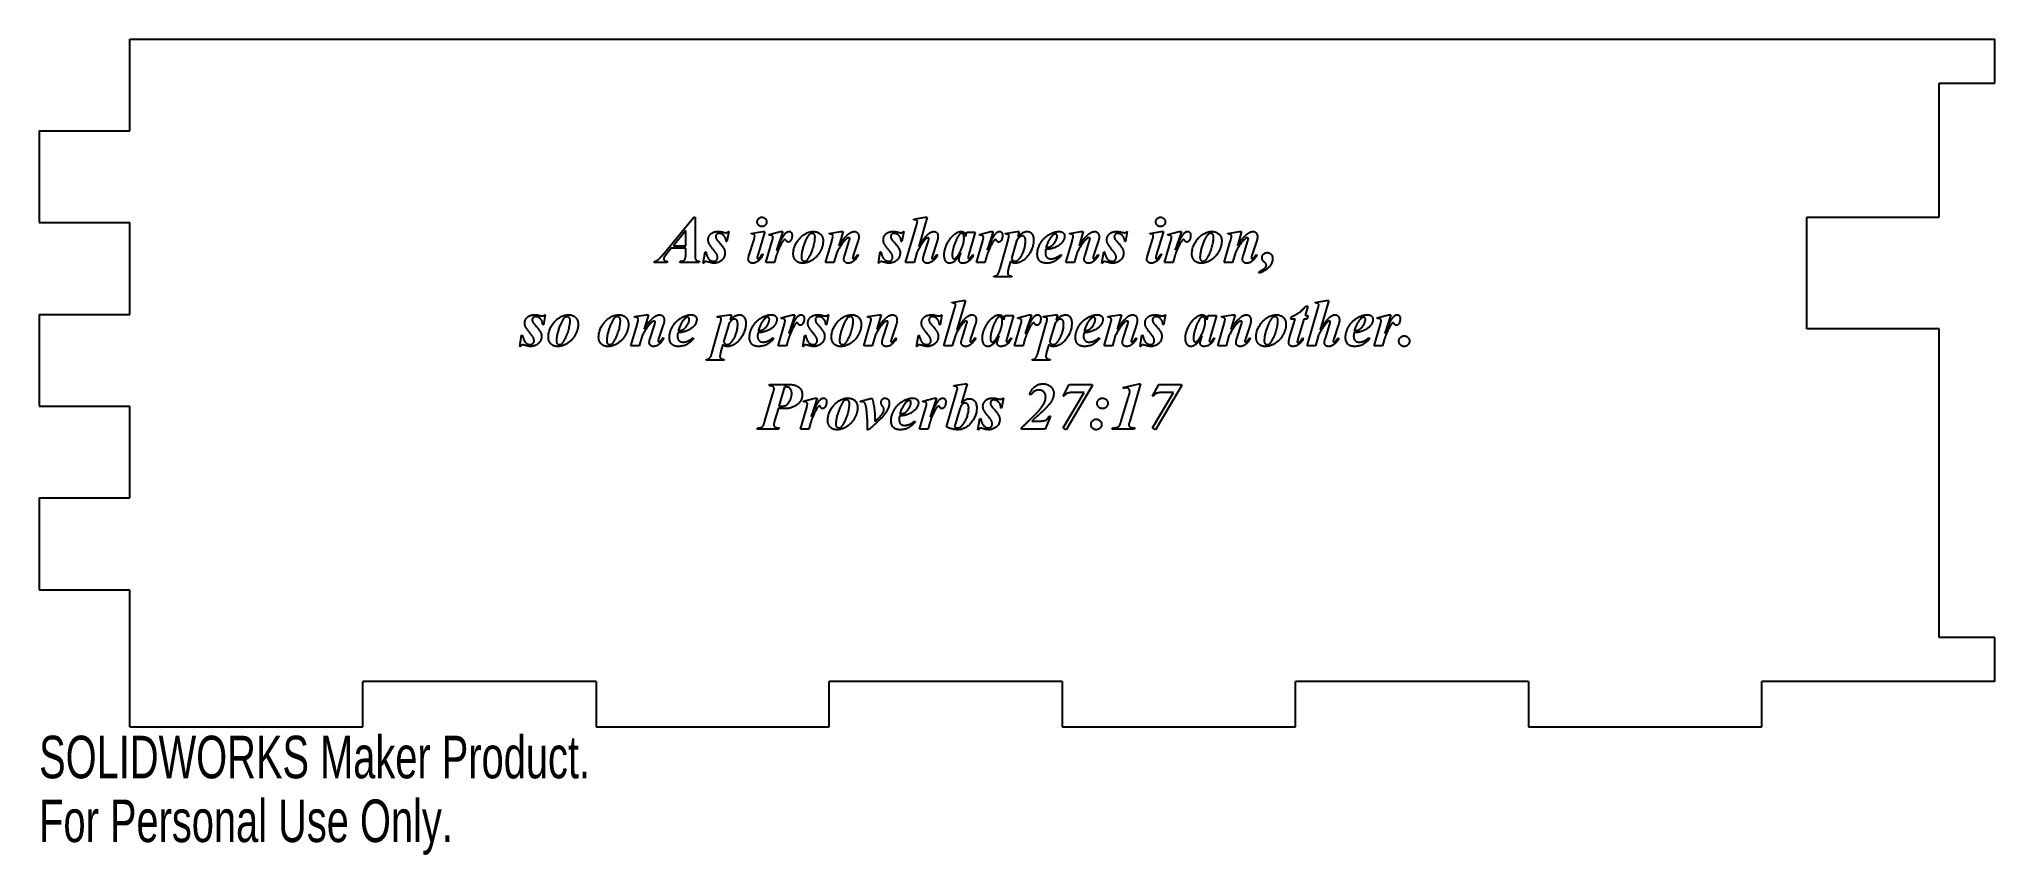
# Model space of a CAD drawing. Header units: inches. Extents: x -17.5 to -8.75, y -0.78 to 2.88.
import ezdxf

# ---------------------------------------------------------------- set-up
doc = ezdxf.new("R2010")
doc.units = ezdxf.units.IN
doc.header["$MEASUREMENT"] = 0
doc.styles.add('SLDTEXTSTYLE0', font='TXT', dxfattribs={"width": 0.7})

msp = doc.modelspace()

# ---------------------------------------------------------------- texts
at = {"color": 7, "linetype": 'Continuous', "char_height": 0.1903, "attachment_point": 1, "style": 'SLDTEXTSTYLE0'}
for s, insert in [('SOLIDWORKS Maker Product.', (-17.5, -0.2429)), ('For Personal Use Only.', (-17.5, -0.5283))]:
    msp.add_mtext(s, dxfattribs=dict(at, insert=insert))

# ---------------------------------------------------------------- linework, layer by layer
at = {"color": 7, "linetype": 'Continuous', "lineweight": 25}
for p, q in [((-17.0945, 2.875), (-8.75, 2.875)), ((-17.0945, 2.4643), (-17.0945, 2.875)), ((-8.75, 2.6781), (-8.75, 2.875)), ((-9, 2.6781), (-8.75, 2.6781)), ((-9, 2.0781), (-9, 2.6781)), ((-17.5, 2.4643), (-17.5, 2.0536)), ((-17.5, 2.4643), (-17.0945, 2.4643)), ((-17.5, 2.0536), (-17.0945, 2.0536)), ((-17.0945, 1.6429), (-17.0945, 2.0536)), ((-14.7091, 1.9101), (-14.5703, 2.0778)), ((-14.6064, 2.0177), (-14.6624, 1.95)), ((-14.6064, 1.95), (-14.6064, 2.0177)), ((-14.5703, 2.0778), (-14.5647, 2.0778)), ((-14.5647, 2.0778), (-14.5647, 1.9002)), ((-14.4147, 2.0139), (-14.4231, 1.9694)), ((-14.4175, 2.0139), (-14.4147, 2.0139)), ((-14.3147, 2.0056), (-14.2626, 2.0139)), ((-14.2534, 2.0139), (-14.2851, 1.9082)), ((-14.2626, 2.0139), (-14.2534, 2.0139)), ((-14.2342, 2), (-14.1831, 2.0139)), ((-14.173, 2.0139), (-14.2003, 1.9297)), ((-14.1831, 2.0139), (-14.173, 2.0139)), ((-13.9647, 2.0056), (-13.9128, 2.0139)), ((-13.9034, 2.0139), (-13.9223, 1.9496)), ((-13.9128, 2.0139), (-13.9034, 2.0139)), ((-13.6314, 2.0139), (-13.6397, 1.9694)), ((-13.6342, 2.0139), (-13.6314, 2.0139)), ((-13.6231, 1.875), (-13.5748, 2.0407)), ((-13.587, 2.0694), (-13.5357, 2.0778)), ((-13.587, 2.0667), (-13.587, 2.0694)), ((-13.5265, 2.0778), (-13.5649, 1.9461)), ((-13.5357, 2.0778), (-13.5265, 2.0778)), ((-13.2925, 2), (-13.2415, 2.0139)), ((-13.2313, 2.0139), (-13.2586, 1.9297)), ((-13.2415, 2.0139), (-13.2313, 2.0139)), ((-13.1786, 2.0056), (-13.1244, 2.0139)), ((-13.1244, 2.0139), (-13.1146, 2.0139)), ((-13.1146, 2.0139), (-13.121, 1.9917)), ((-12.8897, 2.0056), (-12.8378, 2.0139)), ((-12.8284, 2.0139), (-12.8473, 1.9496)), ((-12.8378, 2.0139), (-12.8284, 2.0139)), ((-12.6314, 2.0139), (-12.6397, 1.9694)), ((-12.6342, 2.0139), (-12.6314, 2.0139)), ((-12.5314, 2.0056), (-12.4793, 2.0139)), ((-12.4701, 2.0139), (-12.5018, 1.9082)), ((-12.4793, 2.0139), (-12.4701, 2.0139)), ((-12.4509, 2), (-12.3998, 2.0139)), ((-12.3897, 2.0139), (-12.417, 1.9297)), ((-12.3998, 2.0139), (-12.3897, 2.0139)), ((-12.1814, 2.0056), (-12.1295, 2.0139)), ((-12.1201, 2.0139), (-12.1389, 1.9496)), ((-12.1295, 2.0139), (-12.1201, 2.0139)), ((-9.5906, 2.0781), (-9, 2.0781)), ((-9.5906, 1.5781), (-9.5906, 2.0781)), ((-14.6817, 1.9267), (-14.6981, 1.9069)), ((-14.6716, 1.9389), (-14.6817, 1.9267)), ((-14.6064, 1.9389), (-14.6716, 1.9389)), ((-14.6624, 1.95), (-14.6064, 1.95)), ((-14.6064, 1.9111), (-14.6064, 1.9389)), ((-14.4231, 1.9694), (-14.4259, 1.9694)), ((-14.3243, 1.9043), (-14.3015, 1.9782)), ((-14.3147, 2.0028), (-14.3147, 2.0056)), ((-14.2481, 1.875), (-14.2197, 1.9724)), ((-14.2342, 1.9972), (-14.2342, 2)), ((-13.9814, 1.875), (-13.9539, 1.9693)), ((-13.9647, 2.0028), (-13.9647, 2.0056)), ((-13.8955, 1.9085), (-13.8752, 1.9726)), ((-13.8366, 1.9696), (-13.8574, 1.9066)), ((-13.6397, 1.9694), (-13.6425, 1.9694)), ((-13.5413, 1.9084), (-13.521, 1.9723)), ((-13.4824, 1.9704), (-13.5033, 1.9068)), ((-13.3548, 1.9915), (-13.3493, 2.0111)), ((-13.3493, 2.0111), (-13.312, 2.0111)), ((-13.312, 2.0111), (-13.3406, 1.9127)), ((-13.3064, 1.875), (-13.2781, 1.9724)), ((-13.2925, 1.9972), (-13.2925, 2)), ((-13.2007, 1.8469), (-13.1648, 1.9749)), ((-13.1786, 2.0028), (-13.1786, 2.0056)), ((-13.1253, 1.977), (-13.1499, 1.8928)), ((-12.9064, 1.875), (-12.8789, 1.9693)), ((-12.8897, 2.0028), (-12.8897, 2.0056)), ((-12.8205, 1.9085), (-12.8002, 1.9726)), ((-12.7616, 1.9696), (-12.7824, 1.9066)), ((-12.6397, 1.9694), (-12.6425, 1.9694)), ((-12.541, 1.9043), (-12.5182, 1.9782)), ((-12.5314, 2.0028), (-12.5314, 2.0056)), ((-12.4647, 1.875), (-12.4364, 1.9724)), ((-12.4509, 1.9972), (-12.4509, 2)), ((-12.1981, 1.875), (-12.1706, 1.9693)), ((-12.1814, 2.0028), (-12.1814, 2.0056)), ((-12.1121, 1.9085), (-12.0919, 1.9726)), ((-12.0532, 1.9696), (-12.0741, 1.9066)), ((-14.7482, 1.875), (-14.7467, 1.8806)), ((-14.6894, 1.875), (-14.7482, 1.875)), ((-14.6894, 1.8806), (-14.6894, 1.875)), ((-14.6342, 1.875), (-14.6326, 1.8806)), ((-14.5467, 1.875), (-14.6342, 1.875)), ((-14.5453, 1.8806), (-14.5467, 1.875)), ((-14.5286, 1.8722), (-14.5203, 1.9222)), ((-14.5259, 1.8722), (-14.5286, 1.8722)), ((-14.5203, 1.9222), (-14.5175, 1.9222)), ((-14.2633, 1.9139), (-14.2605, 1.9109)), ((-14.2106, 1.875), (-14.2481, 1.875)), ((-13.9439, 1.875), (-13.9814, 1.875)), ((-13.9309, 1.9194), (-13.9439, 1.875)), ((-13.8374, 1.9111), (-13.8346, 1.9078)), ((-13.7453, 1.8722), (-13.737, 1.9222)), ((-13.7425, 1.8722), (-13.7453, 1.8722)), ((-13.737, 1.9222), (-13.7342, 1.9222)), ((-13.5856, 1.875), (-13.6231, 1.875)), ((-13.5729, 1.9185), (-13.5856, 1.875)), ((-13.4834, 1.9111), (-13.4807, 1.9079)), ((-13.3796, 1.9074), (-13.376, 1.9192)), ((-13.3406, 1.9127), (-13.3435, 1.9007)), ((-13.3221, 1.9111), (-13.3193, 1.9085)), ((-13.269, 1.875), (-13.3064, 1.875)), ((-13.1535, 1.8803), (-13.1623, 1.8512)), ((-12.9286, 1.9111), (-12.9259, 1.9074)), ((-12.8689, 1.875), (-12.9064, 1.875)), ((-12.8559, 1.9194), (-12.8689, 1.875)), ((-12.7624, 1.9111), (-12.7596, 1.9078)), ((-12.7453, 1.8722), (-12.737, 1.9222)), ((-12.7425, 1.8722), (-12.7453, 1.8722)), ((-12.737, 1.9222), (-12.7342, 1.9222)), ((-12.48, 1.9139), (-12.4772, 1.9109)), ((-12.4273, 1.875), (-12.4647, 1.875)), ((-12.1605, 1.875), (-12.1981, 1.875)), ((-12.1476, 1.9194), (-12.1605, 1.875)), ((-12.0541, 1.9111), (-12.0513, 1.9078)), ((-13.2286, 1.8111), (-13.2286, 1.8139)), ((-13.1481, 1.8111), (-13.2286, 1.8111)), ((-13.1481, 1.8139), (-13.1481, 1.8111)), ((-12.0397, 1.8278), (-12.0425, 1.8333)), ((-13.4522, 1.5023), (-13.4039, 1.668)), ((-13.4161, 1.6967), (-13.3649, 1.7051)), ((-13.4161, 1.694), (-13.4161, 1.6967)), ((-13.3556, 1.7051), (-13.394, 1.5733)), ((-13.3649, 1.7051), (-13.3556, 1.7051)), ((-11.824, 1.6801), (-11.8362, 1.6384)), ((-11.8321, 1.6801), (-11.824, 1.6801)), ((-11.8272, 1.5023), (-11.7789, 1.668)), ((-11.7911, 1.6967), (-11.7399, 1.7051)), ((-11.7911, 1.694), (-11.7911, 1.6967)), ((-11.7306, 1.7051), (-11.769, 1.5733)), ((-11.7399, 1.7051), (-11.7306, 1.7051)), ((-17.5, 1.6429), (-17.5, 1.2321)), ((-17.5, 1.6429), (-17.0945, 1.6429)), ((-15.2439, 1.5967), (-15.2467, 1.5967)), ((-15.2356, 1.6412), (-15.2439, 1.5967)), ((-15.2384, 1.6412), (-15.2356, 1.6412)), ((-14.8522, 1.5023), (-14.8248, 1.5966)), ((-14.8356, 1.6329), (-14.7837, 1.6412)), ((-14.8356, 1.6301), (-14.8356, 1.6329)), ((-14.7742, 1.6412), (-14.7931, 1.5769)), ((-14.7837, 1.6412), (-14.7742, 1.6412)), ((-14.7663, 1.5358), (-14.746, 1.5999)), ((-14.7074, 1.5969), (-14.7282, 1.5339)), ((-14.4882, 1.4742), (-14.4523, 1.6022)), ((-14.4661, 1.6329), (-14.4119, 1.6412)), ((-14.4661, 1.6301), (-14.4661, 1.6329)), ((-14.4128, 1.6043), (-14.4374, 1.5201)), ((-14.4119, 1.6412), (-14.4021, 1.6412)), ((-14.4021, 1.6412), (-14.4085, 1.619)), ((-14.1939, 1.5023), (-14.1656, 1.5997)), ((-14.18, 1.6273), (-14.129, 1.6412)), ((-14.18, 1.6245), (-14.18, 1.6273)), ((-14.1188, 1.6412), (-14.1461, 1.557)), ((-14.129, 1.6412), (-14.1188, 1.6412)), ((-13.9772, 1.5967), (-13.98, 1.5967)), ((-13.9689, 1.6412), (-13.9772, 1.5967)), ((-13.9717, 1.6412), (-13.9689, 1.6412)), ((-13.8106, 1.5023), (-13.7831, 1.5966)), ((-13.7939, 1.6329), (-13.742, 1.6412)), ((-13.7939, 1.6301), (-13.7939, 1.6329)), ((-13.7326, 1.6412), (-13.7514, 1.5769)), ((-13.742, 1.6412), (-13.7326, 1.6412)), ((-13.7246, 1.5358), (-13.7044, 1.5999)), ((-13.6657, 1.5969), (-13.6866, 1.5339)), ((-13.4689, 1.5967), (-13.4717, 1.5967)), ((-13.4606, 1.6412), (-13.4689, 1.5967)), ((-13.4634, 1.6412), (-13.4606, 1.6412)), ((-13.3705, 1.5357), (-13.3502, 1.5996)), ((-13.3115, 1.5977), (-13.3325, 1.5341)), ((-13.184, 1.6188), (-13.1785, 1.6384)), ((-13.1785, 1.6384), (-13.1411, 1.6384)), ((-13.1411, 1.6384), (-13.1697, 1.54)), ((-13.1356, 1.5023), (-13.1072, 1.5997)), ((-13.1217, 1.6273), (-13.0706, 1.6412)), ((-13.1217, 1.6245), (-13.1217, 1.6273)), ((-13.0605, 1.6412), (-13.0878, 1.557)), ((-13.0706, 1.6412), (-13.0605, 1.6412)), ((-13.0299, 1.4742), (-12.994, 1.6022)), ((-13.0078, 1.6329), (-12.9535, 1.6412)), ((-13.0078, 1.6301), (-13.0078, 1.6329)), ((-12.9545, 1.6043), (-12.9791, 1.5201)), ((-12.9535, 1.6412), (-12.9437, 1.6412)), ((-12.9437, 1.6412), (-12.9502, 1.619)), ((-12.7356, 1.5023), (-12.7081, 1.5966)), ((-12.7189, 1.6329), (-12.667, 1.6412)), ((-12.7189, 1.6301), (-12.7189, 1.6329)), ((-12.6576, 1.6412), (-12.6764, 1.5769)), ((-12.667, 1.6412), (-12.6576, 1.6412)), ((-12.6496, 1.5358), (-12.6294, 1.5999)), ((-12.5907, 1.5969), (-12.6116, 1.5339)), ((-12.4689, 1.5967), (-12.4717, 1.5967)), ((-12.4606, 1.6412), (-12.4689, 1.5967)), ((-12.4634, 1.6412), (-12.4606, 1.6412)), ((-12.2756, 1.6188), (-12.2702, 1.6384)), ((-12.2702, 1.6384), (-12.2328, 1.6384)), ((-12.2328, 1.6384), (-12.2614, 1.54)), ((-12.2272, 1.5023), (-12.1998, 1.5966)), ((-12.2106, 1.6329), (-12.1587, 1.6412)), ((-12.2106, 1.6301), (-12.2106, 1.6329)), ((-12.1492, 1.6412), (-12.1681, 1.5769)), ((-12.1587, 1.6412), (-12.1492, 1.6412)), ((-12.1413, 1.5358), (-12.121, 1.5999)), ((-12.0824, 1.5969), (-12.1032, 1.5339)), ((-11.9052, 1.5389), (-11.8798, 1.6217)), ((-11.8995, 1.6217), (-11.8966, 1.6329)), ((-11.8798, 1.6217), (-11.8995, 1.6217)), ((-11.8424, 1.6217), (-11.8685, 1.5319)), ((-11.8277, 1.6217), (-11.8424, 1.6217)), ((-11.8362, 1.6384), (-11.8226, 1.6384)), ((-11.8226, 1.6384), (-11.8277, 1.6217)), ((-11.7455, 1.5357), (-11.7252, 1.5996)), ((-11.6865, 1.5977), (-11.7075, 1.5341)), ((-11.5272, 1.5023), (-11.4989, 1.5997)), ((-11.5134, 1.6273), (-11.4623, 1.6412)), ((-11.5134, 1.6245), (-11.5134, 1.6273)), ((-11.4522, 1.6412), (-11.4795, 1.557)), ((-11.4623, 1.6412), (-11.4522, 1.6412)), ((-9, 1.5781), (-9.5906, 1.5781)), ((-9, 0.1969), (-9, 1.5781)), ((-15.3495, 1.4995), (-15.3411, 1.5495)), ((-15.3467, 1.4995), (-15.3495, 1.4995)), ((-15.3411, 1.5495), (-15.3384, 1.5495)), ((-14.8147, 1.5023), (-14.8522, 1.5023)), ((-14.8018, 1.5467), (-14.8147, 1.5023)), ((-14.7082, 1.5384), (-14.7055, 1.5351)), ((-14.5745, 1.5384), (-14.5717, 1.5347)), ((-14.441, 1.5076), (-14.4498, 1.4785)), ((-14.2161, 1.5384), (-14.2134, 1.5347)), ((-14.1565, 1.5023), (-14.1939, 1.5023)), ((-14.0828, 1.4995), (-14.0745, 1.5495)), ((-14.08, 1.4995), (-14.0828, 1.4995)), ((-14.0745, 1.5495), (-14.0717, 1.5495)), ((-13.773, 1.5023), (-13.8106, 1.5023)), ((-13.7601, 1.5467), (-13.773, 1.5023)), ((-13.6666, 1.5384), (-13.6638, 1.5351)), ((-13.5745, 1.4995), (-13.5661, 1.5495)), ((-13.5717, 1.4995), (-13.5745, 1.4995)), ((-13.5661, 1.5495), (-13.5634, 1.5495)), ((-13.4147, 1.5023), (-13.4522, 1.5023)), ((-13.4021, 1.5458), (-13.4147, 1.5023)), ((-13.3126, 1.5384), (-13.3098, 1.5352)), ((-13.2088, 1.5347), (-13.2051, 1.5465)), ((-13.1697, 1.54), (-13.1727, 1.528)), ((-13.1512, 1.5384), (-13.1485, 1.5358)), ((-13.0981, 1.5023), (-13.1356, 1.5023)), ((-12.9827, 1.5076), (-12.9915, 1.4785)), ((-12.7578, 1.5384), (-12.755, 1.5347)), ((-12.698, 1.5023), (-12.7356, 1.5023)), ((-12.6851, 1.5467), (-12.698, 1.5023)), ((-12.5916, 1.5384), (-12.5888, 1.5351)), ((-12.5745, 1.4995), (-12.5661, 1.5495)), ((-12.5717, 1.4995), (-12.5745, 1.4995)), ((-12.5661, 1.5495), (-12.5634, 1.5495)), ((-12.3005, 1.5347), (-12.2968, 1.5465)), ((-12.2614, 1.54), (-12.2644, 1.528)), ((-12.2429, 1.5384), (-12.2401, 1.5358)), ((-12.1897, 1.5023), (-12.2272, 1.5023)), ((-12.1768, 1.5467), (-12.1897, 1.5023)), ((-12.0832, 1.5384), (-12.0805, 1.5351)), ((-11.846, 1.5384), (-11.8433, 1.535)), ((-11.7897, 1.5023), (-11.8272, 1.5023)), ((-11.7771, 1.5458), (-11.7897, 1.5023)), ((-11.6876, 1.5384), (-11.6848, 1.5352)), ((-11.5495, 1.5384), (-11.5467, 1.5347)), ((-11.4898, 1.5023), (-11.5272, 1.5023)), ((-14.5161, 1.4384), (-14.5161, 1.4412)), ((-14.4356, 1.4384), (-14.5161, 1.4384)), ((-14.4356, 1.4412), (-14.4356, 1.4384)), ((-13.0578, 1.4384), (-13.0578, 1.4412)), ((-12.9772, 1.4384), (-13.0578, 1.4384)), ((-12.9772, 1.4412), (-12.9772, 1.4384)), ((-14.2343, 1.324), (-14.2327, 1.3296)), ((-14.2327, 1.3296), (-14.1541, 1.3296)), ((-14.165, 1.3182), (-14.1901, 1.2324)), ((-13.4078, 1.324), (-13.3565, 1.3324)), ((-13.4078, 1.3213), (-13.4078, 1.324)), ((-13.3473, 1.3324), (-13.3727, 1.2462)), ((-13.3565, 1.3324), (-13.3473, 1.3324)), ((-12.9189, 1.2768), (-12.8911, 1.3296)), ((-12.7884, 1.3229), (-12.905, 1.1268)), ((-12.8911, 1.3296), (-12.7884, 1.3296)), ((-12.7884, 1.3296), (-12.7884, 1.3229)), ((-12.6495, 1.3157), (-12.5782, 1.3324)), ((-12.6495, 1.3129), (-12.6495, 1.3157)), ((-12.5723, 1.3324), (-12.6209, 1.1656)), ((-12.5782, 1.3324), (-12.5723, 1.3324)), ((-12.5189, 1.2768), (-12.4911, 1.3296)), ((-12.3884, 1.3229), (-12.505, 1.1268)), ((-12.4911, 1.3296), (-12.3884, 1.3296)), ((-12.3884, 1.3296), (-12.3884, 1.3229)), ((-17.5, 1.2321), (-17.0945, 1.2321)), ((-17.0945, 0.8214), (-17.0945, 1.2321)), ((-14.2526, 1.1666), (-14.2157, 1.293)), ((-14.1901, 1.2324), (-14.1748, 1.2324)), ((-14.0939, 1.1296), (-14.0656, 1.227)), ((-14.08, 1.2546), (-14.029, 1.2685)), ((-14.08, 1.2518), (-14.08, 1.2546)), ((-14.0188, 1.2685), (-14.0461, 1.1843)), ((-14.029, 1.2685), (-14.0188, 1.2685)), ((-13.8245, 1.2546), (-13.7739, 1.2684)), ((-13.8245, 1.2518), (-13.8245, 1.2546)), ((-13.5606, 1.1296), (-13.5322, 1.227)), ((-13.5467, 1.2546), (-13.4956, 1.2685)), ((-13.5467, 1.2518), (-13.5467, 1.2546)), ((-13.4855, 1.2685), (-13.5128, 1.1843)), ((-13.4956, 1.2685), (-13.4855, 1.2685)), ((-13.441, 1.1397), (-13.3959, 1.2942)), ((-13.1856, 1.2685), (-13.1939, 1.224)), ((-13.1884, 1.2685), (-13.1856, 1.2685)), ((-13.063, 1.2824), (-13.0684, 1.2849)), ((-12.919, 1.1351), (-12.8248, 1.2935)), ((-12.9161, 1.2768), (-12.9189, 1.2768)), ((-12.8248, 1.2935), (-12.872, 1.2935)), ((-12.6584, 1.1656), (-12.6295, 1.2648)), ((-12.519, 1.1351), (-12.4248, 1.2935)), ((-12.5161, 1.2768), (-12.5189, 1.2768)), ((-12.4248, 1.2935), (-12.472, 1.2935)), ((-14.1927, 1.2233), (-14.2093, 1.1666)), ((-13.5828, 1.1657), (-13.58, 1.162)), ((-13.3847, 1.206), (-13.4042, 1.1396)), ((-13.2995, 1.1268), (-13.2911, 1.1768)), ((-13.2911, 1.1768), (-13.2884, 1.1768)), ((-13.1939, 1.224), (-13.1967, 1.224)), ((-13.0592, 1.1657), (-13.0225, 1.1657)), ((-12.9752, 1.1879), (-12.9986, 1.1296)), ((-12.9808, 1.1879), (-12.9752, 1.1879)), ((-14.2876, 1.1296), (-14.286, 1.1351)), ((-14.1903, 1.1296), (-14.2876, 1.1296)), ((-14.1884, 1.1351), (-14.1903, 1.1296)), ((-14.0565, 1.1296), (-14.0939, 1.1296)), ((-13.7889, 1.1268), (-13.7939, 1.1268)), ((-13.5231, 1.1296), (-13.5606, 1.1296)), ((-13.2967, 1.1268), (-13.2995, 1.1268)), ((-13.105, 1.1296), (-13.105, 1.1354)), ((-12.9986, 1.1296), (-13.105, 1.1296)), ((-12.905, 1.1268), (-12.919, 1.1351)), ((-12.6988, 1.1296), (-12.6972, 1.1351)), ((-12.5988, 1.1296), (-12.6988, 1.1296)), ((-12.5972, 1.1351), (-12.5988, 1.1296)), ((-12.505, 1.1268), (-12.519, 1.1351)), ((-17.5, 0.8214), (-17.5, 0.4107)), ((-17.5, 0.8214), (-17.0945, 0.8214)), ((-17.5, 0.4107), (-17.0945, 0.4107)), ((-17.0945, -0.2028), (-17.0945, 0.4107)), ((-8.75, 0.1969), (-9, 0.1969)), ((-8.75, 0), (-8.75, 0.1969)), ((-15.0084, 0), (-16.0514, 0)), ((-16.0514, -0.2028), (-16.0514, 0)), ((-15.0084, 0), (-15.0084, -0.2028)), ((-12.9222, 0), (-13.9653, 0)), ((-13.9653, -0.2028), (-13.9653, 0)), ((-12.9222, 0), (-12.9222, -0.2028)), ((-10.8361, 0), (-11.8792, 0)), ((-11.8792, -0.2028), (-11.8792, 0)), ((-10.8361, 0), (-10.8361, -0.2028)), ((-8.75, 0), (-9.7931, 0)), ((-9.7931, -0.2028), (-9.7931, 0)), ((-17.0945, -0.2028), (-16.0514, -0.2028)), ((-15.0084, -0.2028), (-13.9653, -0.2028)), ((-12.9222, -0.2028), (-11.8792, -0.2028)), ((-10.8361, -0.2028), (-9.7931, -0.2028))]:
    msp.add_line(p, q, dxfattribs=at)
for points, knots in [([(-14.5064, 1.9766), (-14.5064, 1.9779), (-14.5063, 1.9804), (-14.5058, 1.9842), (-14.5048, 1.9878), (-14.5035, 1.9913), (-14.5018, 1.9945), (-14.4998, 1.9976), (-14.4973, 2.0005), (-14.4945, 2.0033), (-14.4914, 2.0058), (-14.488, 2.008), (-14.4842, 2.0098), (-14.4802, 2.0113), (-14.4758, 2.0124), (-14.4712, 2.0133), (-14.4662, 2.0138), (-14.4628, 2.0139), (-14.4611, 2.0139)], [0, 0, 0, 0, 0.059206, 0.117017, 0.172813, 0.228349, 0.283605, 0.339563, 0.39695, 0.45597, 0.516732, 0.578175, 0.641074, 0.706379, 0.774283, 0.845821, 0.920436, 1, 1, 1, 1]), ([(-14.4611, 2.0139), (-14.4594, 2.0138), (-14.4559, 2.0138), (-14.4504, 2.013), (-14.4444, 2.0119), (-14.4402, 2.0108), (-14.438, 2.0103)], [0, 0, 0, 0, 0.213653, 0.4494, 0.711873, 1, 1, 1, 1]), ([(-14.4271, 2.0085), (-14.4261, 2.0086), (-14.4243, 2.0087), (-14.4216, 2.0098), (-14.4193, 2.0115), (-14.4181, 2.0131), (-14.4175, 2.0139)], [0, 0, 0, 0, 0.248846, 0.485926, 0.732908, 1, 1, 1, 1]), ([(-14.287, 2.0569), (-14.2869, 2.0583), (-14.2867, 2.0611), (-14.2856, 2.065), (-14.2837, 2.0686), (-14.281, 2.0717), (-14.2779, 2.0744), (-14.2743, 2.0764), (-14.2704, 2.0776), (-14.2676, 2.0777), (-14.2662, 2.0778)], [0, 0, 0, 0, 0.128069, 0.249947, 0.371754, 0.499132, 0.626344, 0.748778, 0.871931, 1, 1, 1, 1]), ([(-14.2662, 2.0361), (-14.2676, 2.0362), (-14.2703, 2.0363), (-14.2742, 2.0375), (-14.2778, 2.0395), (-14.2809, 2.0421), (-14.2836, 2.0453), (-14.2856, 2.0489), (-14.2867, 2.0528), (-14.2869, 2.0555), (-14.287, 2.0569)], [0, 0, 0, 0, 0.1268805, 0.2476137, 0.370178, 0.4976909, 0.6260537, 0.749788, 0.8717957, 1, 1, 1, 1]), ([(-14.2662, 2.0778), (-14.2648, 2.0777), (-14.262, 2.0776), (-14.258, 2.0764), (-14.2544, 2.0744), (-14.2513, 2.0717), (-14.2486, 2.0686), (-14.2467, 2.065), (-14.2455, 2.0611), (-14.2454, 2.0583), (-14.2453, 2.0569)], [0, 0, 0, 0, 0.1300718, 0.2538892, 0.3757225, 0.5033198, 0.6300722, 0.7512802, 0.8725603, 1, 1, 1, 1]), ([(-14.2453, 2.0569), (-14.2454, 2.0555), (-14.2455, 2.0528), (-14.2467, 2.0489), (-14.2486, 2.0453), (-14.2513, 2.0421), (-14.2545, 2.0394), (-14.2581, 2.0375), (-14.2621, 2.0363), (-14.2648, 2.0362), (-14.2662, 2.0361)], [0, 0, 0, 0, 0.1275609, 0.2489562, 0.3720696, 0.4997881, 0.6266611, 0.7497744, 0.8724391, 1, 1, 1, 1]), ([(-14.1609, 2.0055), (-14.1597, 2.0068), (-14.1573, 2.0092), (-14.1532, 2.0119), (-14.1489, 2.0136), (-14.146, 2.0138), (-14.1446, 2.0139)], [0, 0, 0, 0, 0.283236, 0.539118, 0.77285, 1, 1, 1, 1]), ([(-14.1446, 2.0139), (-14.1437, 2.0139), (-14.1418, 2.0138), (-14.1392, 2.0128), (-14.1369, 2.0114), (-14.1349, 2.0094), (-14.1333, 2.0069), (-14.1322, 2.0039), (-14.1315, 2.0005), (-14.1314, 1.998), (-14.1314, 1.9967)], [0, 0, 0, 0, 0.1163793, 0.2257611, 0.3346185, 0.4480798, 0.5692364, 0.6973677, 0.8410742, 1, 1, 1, 1]), ([(-14.1259, 1.9136), (-14.1258, 1.917), (-14.1256, 1.9237), (-14.124, 1.9336), (-14.1215, 1.9432), (-14.1179, 1.9523), (-14.1135, 1.961), (-14.1087, 1.9692), (-14.1032, 1.9768), (-14.0972, 1.9837), (-14.0908, 1.9902), (-14.0838, 1.996), (-14.0763, 2.0011), (-14.0685, 2.0056), (-14.0603, 2.0093), (-14.0519, 2.012), (-14.0434, 2.0136), (-14.0376, 2.0138), (-14.0348, 2.0139)], [0, 0, 0, 0, 0.068373, 0.135108, 0.201218, 0.267276, 0.332787, 0.396645, 0.459164, 0.521042, 0.582325, 0.643264, 0.703651, 0.764819, 0.825173, 0.88396, 0.941824, 1, 1, 1, 1]), ([(-14.0348, 2.0139), (-14.0329, 2.0138), (-14.0291, 2.0137), (-14.0235, 2.0127), (-14.0181, 2.011), (-14.013, 2.0086), (-14.0082, 2.0057), (-14.0041, 2.0021), (-14.0005, 1.998), (-13.9976, 1.9934), (-13.9953, 1.9885), (-13.9937, 1.9832), (-13.9927, 1.9777), (-13.9926, 1.974), (-13.9925, 1.972)], [0, 0, 0, 0, 0.085554, 0.169688, 0.253802, 0.339259, 0.42356, 0.504942, 0.585336, 0.66653, 0.748481, 0.83034, 0.913832, 1, 1, 1, 1]), ([(-13.894, 1.9881), (-13.8929, 1.9893), (-13.8907, 1.9917), (-13.8875, 1.995), (-13.8844, 1.9979), (-13.8814, 2.0007), (-13.8785, 2.003), (-13.8757, 2.0051), (-13.873, 2.007), (-13.8697, 2.0089), (-13.8656, 2.0109), (-13.8608, 2.0126), (-13.8562, 2.0137), (-13.8532, 2.0138), (-13.8517, 2.0139)], [0, 0, 0, 0, 0.096922, 0.187782, 0.272642, 0.351578, 0.425341, 0.493416, 0.556438, 0.614383, 0.721325, 0.820638, 0.912937, 1, 1, 1, 1]), ([(-13.8517, 2.0139), (-13.8504, 2.0138), (-13.8479, 2.0136), (-13.8443, 2.0123), (-13.841, 2.0102), (-13.8381, 2.0072), (-13.8357, 2.0036), (-13.8339, 1.9994), (-13.8329, 1.9947), (-13.8327, 1.9914), (-13.8327, 1.9897)], [0, 0, 0, 0, 0.11115, 0.220348, 0.332299, 0.453462, 0.580543, 0.710706, 0.849887, 1, 1, 1, 1]), ([(-13.7231, 1.9766), (-13.723, 1.9779), (-13.723, 1.9804), (-13.7224, 1.9842), (-13.7214, 1.9878), (-13.7201, 1.9913), (-13.7185, 1.9945), (-13.7164, 1.9976), (-13.714, 2.0005), (-13.7112, 2.0033), (-13.7081, 2.0058), (-13.7046, 2.008), (-13.7009, 2.0098), (-13.6968, 2.0113), (-13.6924, 2.0124), (-13.6878, 2.0133), (-13.6829, 2.0138), (-13.6795, 2.0139), (-13.6777, 2.0139)], [0, 0, 0, 0, 0.0592062, 0.1170171, 0.1728132, 0.2283493, 0.2836047, 0.339563, 0.3969503, 0.4559702, 0.5167316, 0.5781752, 0.6410742, 0.7063786, 0.7742833, 0.8458213, 0.9204357, 1, 1, 1, 1]), ([(-13.6777, 2.0139), (-13.6761, 2.0138), (-13.6725, 2.0138), (-13.667, 2.013), (-13.661, 2.0119), (-13.6569, 2.0108), (-13.6547, 2.0103)], [0, 0, 0, 0, 0.213653, 0.4494, 0.711873, 1, 1, 1, 1]), ([(-13.6437, 2.0085), (-13.6428, 2.0086), (-13.6409, 2.0087), (-13.6383, 2.0098), (-13.636, 2.0115), (-13.6348, 2.0131), (-13.6342, 2.0139)], [0, 0, 0, 0, 0.248846, 0.485926, 0.732908, 1, 1, 1, 1]), ([(-13.5737, 2.0638), (-13.5745, 2.0643), (-13.5762, 2.0654), (-13.5793, 2.0663), (-13.583, 2.0668), (-13.5856, 2.0667), (-13.587, 2.0667)], [0, 0, 0, 0, 0.204337, 0.435005, 0.69821, 1, 1, 1, 1]), ([(-13.5748, 2.0407), (-13.5743, 2.0424), (-13.5734, 2.0454), (-13.5722, 2.0498), (-13.5712, 2.0535), (-13.5707, 2.0557), (-13.5704, 2.0568)], [0, 0, 0, 0, 0.309608, 0.579825, 0.809543, 1, 1, 1, 1]), ([(-13.5704, 2.0568), (-13.5705, 2.0575), (-13.5706, 2.0589), (-13.5712, 2.0608), (-13.5722, 2.0625), (-13.5732, 2.0634), (-13.5737, 2.0638)], [0, 0, 0, 0, 0.265526, 0.514444, 0.752194, 1, 1, 1, 1]), ([(-13.5367, 1.9874), (-13.5356, 1.9887), (-13.5336, 1.9911), (-13.5305, 1.9945), (-13.5275, 1.9976), (-13.5246, 2.0004), (-13.5219, 2.0029), (-13.5193, 2.005), (-13.5167, 2.0069), (-13.5136, 2.0089), (-13.5097, 2.0108), (-13.5052, 2.0126), (-13.5007, 2.0137), (-13.4977, 2.0138), (-13.4962, 2.0139)], [0, 0, 0, 0, 0.098594, 0.190898, 0.276935, 0.356828, 0.430658, 0.499201, 0.561431, 0.618084, 0.722633, 0.821089, 0.911954, 1, 1, 1, 1]), ([(-13.4962, 2.0139), (-13.495, 2.0138), (-13.4927, 2.0137), (-13.4893, 2.0124), (-13.4862, 2.0103), (-13.4835, 2.0075), (-13.4812, 2.0041), (-13.4795, 2), (-13.4786, 1.9954), (-13.4785, 1.9922), (-13.4784, 1.9905)], [0, 0, 0, 0, 0.1081949, 0.2144751, 0.3256744, 0.4448973, 0.5722956, 0.7032144, 0.8456361, 1, 1, 1, 1]), ([(-13.406, 2.0003), (-13.4046, 2.0014), (-13.402, 2.0035), (-13.3979, 2.0062), (-13.394, 2.0086), (-13.3901, 2.0105), (-13.3862, 2.012), (-13.3824, 2.0131), (-13.3786, 2.0138), (-13.3762, 2.0138), (-13.3749, 2.0139)], [0, 0, 0, 0, 0.1512513, 0.2923411, 0.4252491, 0.5516348, 0.6713009, 0.7846573, 0.8943067, 1, 1, 1, 1]), ([(-13.3749, 2.0139), (-13.3737, 2.0138), (-13.3712, 2.0137), (-13.3677, 2.0128), (-13.3646, 2.0113), (-13.3618, 2.0091), (-13.3595, 2.0061), (-13.3576, 2.0021), (-13.3559, 1.9971), (-13.3552, 1.9935), (-13.3548, 1.9915)], [0, 0, 0, 0, 0.1146846, 0.2221362, 0.322068, 0.4237162, 0.5346988, 0.6654213, 0.8190707, 1, 1, 1, 1]), ([(-13.2193, 2.0055), (-13.218, 2.0068), (-13.2156, 2.0092), (-13.2115, 2.0119), (-13.2073, 2.0136), (-13.2044, 2.0138), (-13.2029, 2.0139)], [0, 0, 0, 0, 0.283236, 0.539118, 0.77285, 1, 1, 1, 1]), ([(-13.2029, 2.0139), (-13.202, 2.0139), (-13.2001, 2.0138), (-13.1976, 2.0128), (-13.1952, 2.0114), (-13.1933, 2.0094), (-13.1917, 2.0069), (-13.1905, 2.0039), (-13.1898, 2.0005), (-13.1898, 1.998), (-13.1897, 1.9967)], [0, 0, 0, 0, 0.1163793, 0.2257611, 0.3346185, 0.4480798, 0.5692364, 0.6973677, 0.8410742, 1, 1, 1, 1]), ([(-13.121, 1.9917), (-13.1198, 1.9927), (-13.1175, 1.9947), (-13.1141, 1.9977), (-13.1108, 2.0003), (-13.1078, 2.0026), (-13.1048, 2.0047), (-13.1021, 2.0065), (-13.0995, 2.0081), (-13.0963, 2.0097), (-13.0924, 2.0114), (-13.0877, 2.0128), (-13.083, 2.0137), (-13.0799, 2.0138), (-13.0783, 2.0139)], [0, 0, 0, 0, 0.096773, 0.188005, 0.272597, 0.351161, 0.424468, 0.49067, 0.552297, 0.607839, 0.711227, 0.809846, 0.90556, 1, 1, 1, 1]), ([(-13.0783, 2.0139), (-13.0773, 2.0139), (-13.0752, 2.0138), (-13.0721, 2.0133), (-13.0693, 2.0124), (-13.0666, 2.0113), (-13.0642, 2.0097), (-13.0619, 2.0079), (-13.0598, 2.0057), (-13.0573, 2.0022), (-13.0547, 1.9975), (-13.0524, 1.9911), (-13.0511, 1.9842), (-13.0509, 1.9793), (-13.0509, 1.9768)], [0, 0, 0, 0, 0.06224, 0.120922, 0.178038, 0.234064, 0.289526, 0.345664, 0.404484, 0.465123, 0.590666, 0.719249, 0.855301, 1, 1, 1, 1]), ([(-13.0342, 1.9115), (-13.0341, 1.9136), (-13.0341, 1.9176), (-13.0334, 1.9237), (-13.0324, 1.9298), (-13.0308, 1.9359), (-13.0289, 1.942), (-13.0265, 1.9481), (-13.0238, 1.9542), (-13.0206, 1.9602), (-13.0171, 1.9661), (-13.0132, 1.9718), (-13.009, 1.9771), (-13.0045, 1.9821), (-12.9997, 1.9869), (-12.9946, 1.9913), (-12.9892, 1.9954), (-12.9835, 1.9992), (-12.9776, 2.0026), (-12.9718, 2.0056), (-12.9659, 2.0082), (-12.9599, 2.0102), (-12.954, 2.0119), (-12.9481, 2.0131), (-12.9422, 2.0138), (-12.9382, 2.0138), (-12.9362, 2.0139)], [0, 0, 0, 0, 0.039082, 0.078362, 0.117989, 0.158248, 0.199189, 0.24105, 0.28388, 0.328057, 0.3726, 0.416552, 0.459861, 0.503325, 0.546527, 0.59004, 0.633619, 0.677877, 0.721755, 0.764051, 0.805409, 0.845552, 0.884872, 0.923553, 0.962033, 1, 1, 1, 1]), ([(-12.9362, 2.0139), (-12.9343, 2.0138), (-12.9308, 2.0138), (-12.9258, 2.0126), (-12.9215, 2.0108), (-12.9181, 2.0082), (-12.9153, 2.005), (-12.9133, 2.0015), (-12.9122, 1.9975), (-12.912, 1.9947), (-12.912, 1.9933)], [0, 0, 0, 0, 0.157556, 0.296643, 0.423401, 0.542675, 0.6567, 0.76879, 0.880952, 1, 1, 1, 1]), ([(-12.819, 1.9881), (-12.8179, 1.9893), (-12.8157, 1.9917), (-12.8125, 1.995), (-12.8094, 1.9979), (-12.8064, 2.0007), (-12.8035, 2.003), (-12.8007, 2.0051), (-12.798, 2.007), (-12.7947, 2.0089), (-12.7906, 2.0109), (-12.7858, 2.0126), (-12.7812, 2.0137), (-12.7782, 2.0138), (-12.7767, 2.0139)], [0, 0, 0, 0, 0.096922, 0.187782, 0.272642, 0.351578, 0.425341, 0.493416, 0.556438, 0.614383, 0.721325, 0.820638, 0.912937, 1, 1, 1, 1]), ([(-12.7767, 2.0139), (-12.7754, 2.0138), (-12.7729, 2.0136), (-12.7693, 2.0123), (-12.766, 2.0102), (-12.7631, 2.0072), (-12.7607, 2.0036), (-12.7589, 1.9994), (-12.7579, 1.9947), (-12.7577, 1.9914), (-12.7577, 1.9897)], [0, 0, 0, 0, 0.11115, 0.220348, 0.332299, 0.453462, 0.580543, 0.710706, 0.849887, 1, 1, 1, 1]), ([(-12.7231, 1.9766), (-12.723, 1.9779), (-12.723, 1.9804), (-12.7224, 1.9842), (-12.7214, 1.9878), (-12.7201, 1.9913), (-12.7185, 1.9945), (-12.7164, 1.9976), (-12.714, 2.0005), (-12.7112, 2.0033), (-12.7081, 2.0058), (-12.7046, 2.008), (-12.7009, 2.0098), (-12.6968, 2.0113), (-12.6924, 2.0124), (-12.6878, 2.0133), (-12.6829, 2.0138), (-12.6795, 2.0139), (-12.6777, 2.0139)], [0, 0, 0, 0, 0.059206, 0.117017, 0.172813, 0.228349, 0.283605, 0.339563, 0.39695, 0.45597, 0.516732, 0.578175, 0.641074, 0.706379, 0.774283, 0.845821, 0.920436, 1, 1, 1, 1]), ([(-12.6777, 2.0139), (-12.6761, 2.0138), (-12.6725, 2.0138), (-12.667, 2.013), (-12.661, 2.0119), (-12.6569, 2.0108), (-12.6547, 2.0103)], [0, 0, 0, 0, 0.213653, 0.4494, 0.711873, 1, 1, 1, 1]), ([(-12.6437, 2.0085), (-12.6428, 2.0086), (-12.6409, 2.0087), (-12.6383, 2.0098), (-12.636, 2.0115), (-12.6348, 2.0131), (-12.6342, 2.0139)], [0, 0, 0, 0, 0.248846, 0.485926, 0.732908, 1, 1, 1, 1]), ([(-12.5036, 2.0569), (-12.5036, 2.0583), (-12.5034, 2.0611), (-12.5022, 2.065), (-12.5003, 2.0686), (-12.4977, 2.0717), (-12.4946, 2.0744), (-12.491, 2.0764), (-12.487, 2.0776), (-12.4843, 2.0777), (-12.4829, 2.0778)], [0, 0, 0, 0, 0.128069, 0.249947, 0.371754, 0.499132, 0.626344, 0.748778, 0.871931, 1, 1, 1, 1]), ([(-12.4829, 2.0361), (-12.4843, 2.0362), (-12.487, 2.0363), (-12.4909, 2.0375), (-12.4944, 2.0395), (-12.4976, 2.0421), (-12.5003, 2.0453), (-12.5022, 2.0489), (-12.5034, 2.0528), (-12.5036, 2.0555), (-12.5036, 2.0569)], [0, 0, 0, 0, 0.1268805, 0.2476137, 0.370178, 0.4976909, 0.6260537, 0.749788, 0.8717957, 1, 1, 1, 1]), ([(-12.4829, 2.0778), (-12.4815, 2.0777), (-12.4787, 2.0776), (-12.4747, 2.0764), (-12.4711, 2.0744), (-12.4679, 2.0717), (-12.4653, 2.0686), (-12.4634, 2.065), (-12.4622, 2.0611), (-12.462, 2.0583), (-12.462, 2.0569)], [0, 0, 0, 0, 0.1300718, 0.2538892, 0.3757225, 0.5033198, 0.6300722, 0.7512802, 0.8725603, 1, 1, 1, 1]), ([(-12.462, 2.0569), (-12.462, 2.0555), (-12.4622, 2.0528), (-12.4634, 2.0489), (-12.4653, 2.0453), (-12.468, 2.0421), (-12.4712, 2.0394), (-12.4748, 2.0375), (-12.4787, 2.0363), (-12.4815, 2.0362), (-12.4829, 2.0361)], [0, 0, 0, 0, 0.1275609, 0.2489562, 0.3720696, 0.4997881, 0.6266611, 0.7497744, 0.8724391, 1, 1, 1, 1]), ([(-12.3776, 2.0055), (-12.3763, 2.0068), (-12.3739, 2.0092), (-12.3698, 2.0119), (-12.3656, 2.0136), (-12.3627, 2.0138), (-12.3613, 2.0139)], [0, 0, 0, 0, 0.283236, 0.539118, 0.77285, 1, 1, 1, 1]), ([(-12.3613, 2.0139), (-12.3603, 2.0139), (-12.3585, 2.0138), (-12.3559, 2.0128), (-12.3536, 2.0114), (-12.3516, 2.0094), (-12.35, 2.0069), (-12.3489, 2.0039), (-12.3482, 2.0005), (-12.3481, 1.998), (-12.3481, 1.9967)], [0, 0, 0, 0, 0.1163793, 0.2257611, 0.3346185, 0.4480798, 0.5692364, 0.6973677, 0.8410742, 1, 1, 1, 1]), ([(-12.3425, 1.9136), (-12.3424, 1.917), (-12.3422, 1.9237), (-12.3406, 1.9336), (-12.3382, 1.9432), (-12.3345, 1.9523), (-12.3302, 1.961), (-12.3254, 1.9692), (-12.3199, 1.9768), (-12.3139, 1.9837), (-12.3074, 1.9902), (-12.3004, 1.996), (-12.293, 2.0011), (-12.2852, 2.0056), (-12.277, 2.0093), (-12.2686, 2.012), (-12.2601, 2.0136), (-12.2543, 2.0138), (-12.2514, 2.0139)], [0, 0, 0, 0, 0.068373, 0.135108, 0.201218, 0.267276, 0.332787, 0.396645, 0.459164, 0.521042, 0.582325, 0.643264, 0.703651, 0.764819, 0.825173, 0.88396, 0.941824, 1, 1, 1, 1]), ([(-12.2514, 2.0139), (-12.2495, 2.0138), (-12.2458, 2.0137), (-12.2402, 2.0127), (-12.2348, 2.011), (-12.2297, 2.0086), (-12.2249, 2.0057), (-12.2207, 2.0021), (-12.2172, 1.998), (-12.2143, 1.9934), (-12.212, 1.9885), (-12.2104, 1.9832), (-12.2093, 1.9777), (-12.2092, 1.974), (-12.2092, 1.972)], [0, 0, 0, 0, 0.085554, 0.169688, 0.253802, 0.339259, 0.42356, 0.504942, 0.585336, 0.66653, 0.748481, 0.83034, 0.913832, 1, 1, 1, 1]), ([(-12.1107, 1.9881), (-12.1096, 1.9893), (-12.1074, 1.9917), (-12.1042, 1.995), (-12.101, 1.9979), (-12.098, 2.0007), (-12.0951, 2.003), (-12.0923, 2.0051), (-12.0897, 2.007), (-12.0863, 2.0089), (-12.0823, 2.0109), (-12.0775, 2.0126), (-12.0729, 2.0137), (-12.0698, 2.0138), (-12.0683, 2.0139)], [0, 0, 0, 0, 0.096922, 0.187782, 0.272642, 0.351578, 0.425341, 0.493416, 0.556438, 0.614383, 0.721325, 0.820638, 0.912937, 1, 1, 1, 1]), ([(-12.0683, 2.0139), (-12.0671, 2.0138), (-12.0646, 2.0136), (-12.061, 2.0123), (-12.0577, 2.0102), (-12.0548, 2.0072), (-12.0524, 2.0036), (-12.0505, 1.9994), (-12.0495, 1.9947), (-12.0494, 1.9914), (-12.0493, 1.9897)], [0, 0, 0, 0, 0.11115, 0.220348, 0.332299, 0.453462, 0.580543, 0.710706, 0.849887, 1, 1, 1, 1]), ([(-14.5025, 1.9597), (-14.5031, 1.9609), (-14.5043, 1.9635), (-14.5055, 1.9676), (-14.5063, 1.972), (-14.5064, 1.975), (-14.5064, 1.9766)], [0, 0, 0, 0, 0.238905, 0.484724, 0.736486, 1, 1, 1, 1]), ([(-14.4818, 1.9309), (-14.483, 1.9324), (-14.4854, 1.9353), (-14.4887, 1.9396), (-14.4917, 1.9436), (-14.4945, 1.9473), (-14.4969, 1.9508), (-14.4991, 1.9539), (-14.5009, 1.9569), (-14.502, 1.9588), (-14.5025, 1.9597)], [0, 0, 0, 0, 0.163661, 0.315484, 0.456034, 0.586544, 0.706092, 0.815425, 0.912231, 1, 1, 1, 1]), ([(-14.4647, 1.8977), (-14.4648, 1.8988), (-14.4648, 1.9011), (-14.4654, 1.9044), (-14.4664, 1.9077), (-14.4675, 1.9105), (-14.4687, 1.9128), (-14.4698, 1.9147), (-14.4712, 1.9169), (-14.4729, 1.9192), (-14.4747, 1.9218), (-14.4768, 1.9247), (-14.4793, 1.9277), (-14.4809, 1.9298), (-14.4818, 1.9309)], [0, 0, 0, 0, 0.0887119, 0.1785294, 0.2673067, 0.3594848, 0.4102811, 0.4683313, 0.5357585, 0.61169, 0.6955346, 0.7889017, 0.890017, 1, 1, 1, 1]), ([(-14.4575, 2.0056), (-14.4585, 2.0055), (-14.4606, 2.0054), (-14.4636, 2.0046), (-14.4664, 2.0035), (-14.4687, 2.0017), (-14.4706, 1.9997), (-14.472, 1.9973), (-14.473, 1.9948), (-14.473, 1.993), (-14.4731, 1.9921)], [0, 0, 0, 0, 0.142331, 0.273091, 0.401783, 0.528907, 0.653372, 0.767895, 0.882167, 1, 1, 1, 1]), ([(-14.4731, 1.9921), (-14.473, 1.9906), (-14.4728, 1.9876), (-14.4717, 1.9839), (-14.4702, 1.9809), (-14.4684, 1.9783), (-14.4662, 1.9754), (-14.4645, 1.9734), (-14.4636, 1.9723)], [0, 0, 0, 0, 0.201119, 0.398406, 0.508601, 0.646353, 0.809974, 1, 1, 1, 1]), ([(-14.4636, 1.9723), (-14.4619, 1.9703), (-14.4587, 1.9665), (-14.4541, 1.961), (-14.45, 1.956), (-14.4465, 1.9514), (-14.4434, 1.9474), (-14.4408, 1.9438), (-14.4386, 1.9408), (-14.4365, 1.9373), (-14.4344, 1.9332), (-14.4327, 1.9281), (-14.4316, 1.9229), (-14.4315, 1.9194), (-14.4314, 1.9176)], [0, 0, 0, 0, 0.120187, 0.230514, 0.329957, 0.419154, 0.497491, 0.565519, 0.623828, 0.671023, 0.754262, 0.836198, 0.917475, 1, 1, 1, 1]), ([(-14.4259, 1.9694), (-14.426, 1.9708), (-14.4262, 1.9735), (-14.4269, 1.9773), (-14.4279, 1.981), (-14.4291, 1.9844), (-14.4306, 1.9877), (-14.4323, 1.9906), (-14.4344, 1.9934), (-14.4374, 1.9967), (-14.4413, 2.0002), (-14.4465, 2.0032), (-14.4519, 2.0052), (-14.4556, 2.0054), (-14.4575, 2.0056)], [0, 0, 0, 0, 0.077861, 0.152341, 0.223862, 0.292897, 0.359225, 0.425334, 0.489584, 0.554298, 0.677497, 0.790085, 0.895581, 1, 1, 1, 1]), ([(-14.438, 2.0103), (-14.4369, 2.01), (-14.4349, 2.0095), (-14.432, 2.0089), (-14.4294, 2.0086), (-14.4278, 2.0085), (-14.4271, 2.0085)], [0, 0, 0, 0, 0.301428, 0.568151, 0.800344, 1, 1, 1, 1]), ([(-14.3092, 2.0029), (-14.31, 2.0029), (-14.3119, 2.0029), (-14.3137, 2.0028), (-14.3147, 2.0028)], [0, 0, 0, 0, 0.453061, 1, 1, 1, 1]), ([(-14.2982, 1.9943), (-14.2982, 1.9948), (-14.2983, 1.9959), (-14.2989, 1.9975), (-14.2998, 1.999), (-14.3012, 2.0003), (-14.3027, 2.0015), (-14.3047, 2.0023), (-14.3068, 2.0028), (-14.3084, 2.0029), (-14.3092, 2.0029)], [0, 0, 0, 0, 0.1067566, 0.2136958, 0.3229817, 0.4435106, 0.5714844, 0.7028296, 0.8431403, 1, 1, 1, 1]), ([(-14.3015, 1.9782), (-14.301, 1.9799), (-14.3001, 1.983), (-14.299, 1.9873), (-14.2984, 1.991), (-14.2983, 1.9933), (-14.2982, 1.9943)], [0, 0, 0, 0, 0.31585, 0.589913, 0.81473, 1, 1, 1, 1]), ([(-14.2168, 1.9868), (-14.2168, 1.988), (-14.2169, 1.9902), (-14.2182, 1.993), (-14.2202, 1.995), (-14.2224, 1.9961), (-14.2247, 1.9968), (-14.2272, 1.997), (-14.2304, 1.9972), (-14.2329, 1.9972), (-14.2342, 1.9972)], [0, 0, 0, 0, 0.150745, 0.274893, 0.388689, 0.507831, 0.584565, 0.690788, 0.829821, 1, 1, 1, 1]), ([(-14.2197, 1.9724), (-14.2193, 1.9741), (-14.2185, 1.977), (-14.2176, 1.9811), (-14.2169, 1.9843), (-14.2168, 1.9861), (-14.2168, 1.9868)], [0, 0, 0, 0, 0.350075, 0.630908, 0.849316, 1, 1, 1, 1]), ([(-14.1657, 1.9769), (-14.1663, 1.9765), (-14.1676, 1.9756), (-14.1696, 1.9737), (-14.1717, 1.9711), (-14.1742, 1.9679), (-14.1769, 1.9638), (-14.1799, 1.9585), (-14.1831, 1.9521), (-14.1866, 1.9448), (-14.19, 1.9373), (-14.1931, 1.93), (-14.1957, 1.9234), (-14.1978, 1.9182), (-14.1993, 1.9139), (-14.2006, 1.9102), (-14.2019, 1.9058), (-14.2034, 1.9008), (-14.205, 1.8952), (-14.2068, 1.889), (-14.2086, 1.8822), (-14.2099, 1.8775), (-14.2106, 1.875)], [0, 0, 0, 0, 0.018512, 0.042511, 0.072038, 0.107513, 0.150611, 0.204319, 0.267951, 0.342632, 0.41874, 0.488356, 0.551653, 0.608652, 0.63804, 0.673035, 0.713772, 0.759641, 0.811495, 0.868854, 0.93162, 1, 1, 1, 1]), ([(-14.2003, 1.9297), (-14.1992, 1.9322), (-14.1971, 1.9371), (-14.194, 1.9442), (-14.191, 1.951), (-14.1881, 1.9574), (-14.1853, 1.9634), (-14.1826, 1.9691), (-14.18, 1.9744), (-14.1774, 1.9793), (-14.1751, 1.9839), (-14.1728, 1.9881), (-14.1705, 1.9919), (-14.1684, 1.9953), (-14.1664, 1.9984), (-14.1645, 2.0011), (-14.1627, 2.0035), (-14.1615, 2.0049), (-14.1609, 2.0055)], [0, 0, 0, 0, 0.095301, 0.18648, 0.272875, 0.354696, 0.432414, 0.506037, 0.574896, 0.639227, 0.699262, 0.755246, 0.806323, 0.853838, 0.896685, 0.935191, 0.96984, 1, 1, 1, 1]), ([(-14.1627, 1.9778), (-14.1632, 1.9777), (-14.1643, 1.9777), (-14.1652, 1.9771), (-14.1657, 1.9769)], [0, 0, 0, 0, 0.471736, 1, 1, 1, 1]), ([(-14.1477, 1.9667), (-14.1486, 1.9667), (-14.1504, 1.9668), (-14.1528, 1.9677), (-14.1549, 1.9693), (-14.1563, 1.9713), (-14.1575, 1.9734), (-14.1586, 1.975), (-14.1595, 1.9762), (-14.1604, 1.9771), (-14.1615, 1.9776), (-14.1623, 1.9777), (-14.1627, 1.9778)], [0, 0, 0, 0, 0.137153, 0.261675, 0.387414, 0.520635, 0.64693, 0.748142, 0.820248, 0.868457, 0.935312, 1, 1, 1, 1]), ([(-14.1381, 1.9728), (-14.1388, 1.9719), (-14.1401, 1.9702), (-14.1425, 1.9682), (-14.1451, 1.9669), (-14.1468, 1.9667), (-14.1477, 1.9667)], [0, 0, 0, 0, 0.2943087, 0.5496681, 0.7775797, 1, 1, 1, 1]), ([(-14.1314, 1.9967), (-14.1315, 1.9945), (-14.1316, 1.99), (-14.1329, 1.9837), (-14.135, 1.9779), (-14.1371, 1.9745), (-14.1381, 1.9728)], [0, 0, 0, 0, 0.270819, 0.525376, 0.765551, 1, 1, 1, 1]), ([(-14.0537, 2.001), (-14.0546, 2.0001), (-14.0565, 1.9982), (-14.0591, 1.9946), (-14.0619, 1.9904), (-14.0648, 1.9853), (-14.0677, 1.9795), (-14.0707, 1.9729), (-14.0738, 1.9656), (-14.0769, 1.9576), (-14.0799, 1.9493), (-14.0825, 1.9411), (-14.0847, 1.9331), (-14.0866, 1.9254), (-14.088, 1.9178), (-14.089, 1.9104), (-14.0896, 1.9032), (-14.0897, 1.8985), (-14.0897, 1.8962)], [0, 0, 0, 0, 0.033249, 0.072559, 0.117666, 0.169098, 0.227007, 0.290985, 0.362132, 0.439493, 0.518973, 0.59539, 0.668972, 0.739827, 0.808386, 0.874496, 0.93831, 1, 1, 1, 1]), ([(-13.9925, 1.972), (-13.9926, 1.9701), (-13.9927, 1.966), (-13.9933, 1.96), (-13.9943, 1.954), (-13.9957, 1.948), (-13.9976, 1.9419), (-13.9999, 1.9359), (-14.0027, 1.9299), (-14.0057, 1.9239), (-14.0091, 1.9181), (-14.0129, 1.9126), (-14.0168, 1.9074), (-14.021, 1.9024), (-14.0255, 1.8979), (-14.0303, 1.8936), (-14.0353, 1.8896), (-14.0406, 1.886), (-14.046, 1.8828), (-14.0514, 1.8799), (-14.0568, 1.8776), (-14.0623, 1.8756), (-14.0677, 1.8741), (-14.0732, 1.873), (-14.0787, 1.8723), (-14.0824, 1.8723), (-14.0842, 1.8722)], [0, 0, 0, 0, 0.040288, 0.081046, 0.121912, 0.163592, 0.205763, 0.249164, 0.293302, 0.33884, 0.384474, 0.429222, 0.47316, 0.516609, 0.559725, 0.602707, 0.645492, 0.688706, 0.731235, 0.772081, 0.811808, 0.850842, 0.888714, 0.926191, 0.963211, 1, 1, 1, 1]), ([(-14.0659, 1.8841), (-14.0653, 1.8846), (-14.0641, 1.8857), (-14.0623, 1.8876), (-14.0605, 1.89), (-14.0586, 1.8928), (-14.0566, 1.896), (-14.0544, 1.8995), (-14.0522, 1.9035), (-14.0492, 1.9095), (-14.0455, 1.9174), (-14.0413, 1.9274), (-14.0378, 1.9378), (-14.0346, 1.9486), (-14.0319, 1.9593), (-14.0301, 1.9698), (-14.0289, 1.9798), (-14.0287, 1.9863), (-14.0286, 1.9895)], [0, 0, 0, 0, 0.019705, 0.042924, 0.069319, 0.09916, 0.132071, 0.168505, 0.208627, 0.25247, 0.344777, 0.439194, 0.536414, 0.636224, 0.735117, 0.828115, 0.916399, 1, 1, 1, 1]), ([(-14.0408, 2.0056), (-14.042, 2.0055), (-14.0444, 2.0054), (-14.0479, 2.0045), (-14.051, 2.0031), (-14.0528, 2.0017), (-14.0537, 2.001)], [0, 0, 0, 0, 0.267997, 0.517347, 0.757714, 1, 1, 1, 1]), ([(-14.0286, 1.9895), (-14.0287, 1.9907), (-14.0287, 1.993), (-14.0294, 1.9962), (-14.0306, 1.999), (-14.0322, 2.0014), (-14.0341, 2.0032), (-14.0362, 2.0046), (-14.0384, 2.0054), (-14.04, 2.0055), (-14.0408, 2.0056)], [0, 0, 0, 0, 0.160943, 0.307485, 0.440153, 0.565263, 0.682999, 0.791977, 0.894836, 1, 1, 1, 1]), ([(-13.9482, 1.9916), (-13.9483, 1.9927), (-13.9484, 1.9948), (-13.9494, 1.9976), (-13.9512, 2), (-13.9534, 2.0013), (-13.9557, 2.0021), (-13.9582, 2.0025), (-13.9612, 2.0027), (-13.9635, 2.0028), (-13.9647, 2.0028)], [0, 0, 0, 0, 0.143692, 0.268193, 0.387578, 0.517103, 0.59867, 0.70577, 0.838043, 1, 1, 1, 1]), ([(-13.9539, 1.9693), (-13.9533, 1.9715), (-13.9521, 1.9757), (-13.9505, 1.9816), (-13.9492, 1.9868), (-13.9486, 1.9901), (-13.9482, 1.9916)], [0, 0, 0, 0, 0.297706, 0.565151, 0.797817, 1, 1, 1, 1]), ([(-13.8913, 1.9783), (-13.893, 1.9766), (-13.8965, 1.973), (-13.9016, 1.9671), (-13.9066, 1.9607), (-13.9115, 1.9536), (-13.9165, 1.9459), (-13.9214, 1.9376), (-13.9263, 1.9287), (-13.9293, 1.9225), (-13.9309, 1.9194)], [0, 0, 0, 0, 0.1027659, 0.2109917, 0.3258082, 0.4462553, 0.5742688, 0.709207, 0.8507118, 1, 1, 1, 1]), ([(-13.9223, 1.9496), (-13.9207, 1.9519), (-13.9178, 1.9562), (-13.9136, 1.9624), (-13.9096, 1.9681), (-13.9059, 1.9731), (-13.9026, 1.9777), (-13.8995, 1.9817), (-13.8967, 1.9851), (-13.8949, 1.9872), (-13.894, 1.9881)], [0, 0, 0, 0, 0.170885, 0.328423, 0.473151, 0.60457, 0.722896, 0.827784, 0.920751, 1, 1, 1, 1]), ([(-13.8776, 1.9861), (-13.8786, 1.986), (-13.8808, 1.9858), (-13.8841, 1.9841), (-13.8877, 1.9816), (-13.89, 1.9795), (-13.8913, 1.9783)], [0, 0, 0, 0, 0.18595, 0.410703, 0.678753, 1, 1, 1, 1]), ([(-13.8731, 1.9819), (-13.8732, 1.9824), (-13.8733, 1.9835), (-13.8744, 1.9849), (-13.8758, 1.986), (-13.877, 1.9861), (-13.8776, 1.9861)], [0, 0, 0, 0, 0.2374239, 0.4859364, 0.7449033, 1, 1, 1, 1]), ([(-13.8752, 1.9726), (-13.8749, 1.9736), (-13.8743, 1.9754), (-13.8737, 1.9779), (-13.8732, 1.98), (-13.8732, 1.9813), (-13.8731, 1.9819)], [0, 0, 0, 0, 0.323477, 0.595772, 0.822213, 1, 1, 1, 1]), ([(-13.8327, 1.9897), (-13.8327, 1.9883), (-13.8329, 1.9852), (-13.8336, 1.9804), (-13.8349, 1.9751), (-13.836, 1.9715), (-13.8366, 1.9696)], [0, 0, 0, 0, 0.211602, 0.448481, 0.711298, 1, 1, 1, 1]), ([(-13.7192, 1.9597), (-13.7198, 1.9609), (-13.721, 1.9635), (-13.7222, 1.9676), (-13.7229, 1.972), (-13.723, 1.975), (-13.7231, 1.9766)], [0, 0, 0, 0, 0.238905, 0.484724, 0.736486, 1, 1, 1, 1]), ([(-13.6985, 1.9309), (-13.6997, 1.9324), (-13.702, 1.9353), (-13.7053, 1.9396), (-13.7084, 1.9436), (-13.7111, 1.9473), (-13.7136, 1.9508), (-13.7157, 1.9539), (-13.7176, 1.9569), (-13.7187, 1.9588), (-13.7192, 1.9597)], [0, 0, 0, 0, 0.163661, 0.315484, 0.456034, 0.586544, 0.706092, 0.815425, 0.912231, 1, 1, 1, 1]), ([(-13.6814, 1.8977), (-13.6814, 1.8988), (-13.6815, 1.9011), (-13.6821, 1.9044), (-13.6831, 1.9077), (-13.6842, 1.9105), (-13.6853, 1.9128), (-13.6865, 1.9147), (-13.6879, 1.9169), (-13.6895, 1.9192), (-13.6914, 1.9218), (-13.6935, 1.9247), (-13.6959, 1.9277), (-13.6976, 1.9298), (-13.6985, 1.9309)], [0, 0, 0, 0, 0.088712, 0.178529, 0.267307, 0.359485, 0.410281, 0.468331, 0.535758, 0.61169, 0.695535, 0.788902, 0.890017, 1, 1, 1, 1]), ([(-13.6741, 2.0056), (-13.6752, 2.0055), (-13.6773, 2.0054), (-13.6803, 2.0046), (-13.683, 2.0035), (-13.6853, 2.0017), (-13.6873, 1.9997), (-13.6887, 1.9973), (-13.6896, 1.9948), (-13.6897, 1.993), (-13.6897, 1.9921)], [0, 0, 0, 0, 0.142331, 0.273091, 0.401783, 0.528907, 0.653372, 0.767895, 0.882167, 1, 1, 1, 1]), ([(-13.6897, 1.9921), (-13.6897, 1.9906), (-13.6895, 1.9876), (-13.6884, 1.9839), (-13.6868, 1.9809), (-13.6851, 1.9783), (-13.6829, 1.9754), (-13.6812, 1.9734), (-13.6802, 1.9723)], [0, 0, 0, 0, 0.201119, 0.398406, 0.508601, 0.646353, 0.809974, 1, 1, 1, 1]), ([(-13.6802, 1.9723), (-13.6786, 1.9703), (-13.6753, 1.9665), (-13.6708, 1.961), (-13.6667, 1.956), (-13.6631, 1.9514), (-13.66, 1.9474), (-13.6574, 1.9438), (-13.6553, 1.9408), (-13.6532, 1.9373), (-13.651, 1.9332), (-13.6494, 1.9281), (-13.6483, 1.9229), (-13.6481, 1.9194), (-13.6481, 1.9176)], [0, 0, 0, 0, 0.120187, 0.230514, 0.329957, 0.419154, 0.497491, 0.565519, 0.623828, 0.671023, 0.754262, 0.836198, 0.917475, 1, 1, 1, 1]), ([(-13.6425, 1.9694), (-13.6426, 1.9708), (-13.6429, 1.9735), (-13.6436, 1.9773), (-13.6445, 1.981), (-13.6457, 1.9844), (-13.6472, 1.9877), (-13.649, 1.9906), (-13.651, 1.9934), (-13.654, 1.9967), (-13.658, 2.0002), (-13.6632, 2.0032), (-13.6686, 2.0052), (-13.6723, 2.0054), (-13.6741, 2.0056)], [0, 0, 0, 0, 0.077861, 0.152341, 0.223862, 0.292897, 0.359225, 0.425334, 0.489584, 0.554298, 0.677497, 0.790085, 0.895581, 1, 1, 1, 1]), ([(-13.6547, 2.0103), (-13.6536, 2.01), (-13.6515, 2.0095), (-13.6486, 2.0089), (-13.6461, 2.0086), (-13.6445, 2.0085), (-13.6437, 2.0085)], [0, 0, 0, 0, 0.301428, 0.568151, 0.800344, 1, 1, 1, 1]), ([(-13.5367, 1.977), (-13.5382, 1.9754), (-13.5414, 1.972), (-13.5459, 1.9663), (-13.5504, 1.96), (-13.5549, 1.953), (-13.5595, 1.9453), (-13.564, 1.937), (-13.5685, 1.928), (-13.5714, 1.9218), (-13.5729, 1.9185)], [0, 0, 0, 0, 0.097381, 0.201941, 0.314889, 0.435268, 0.563663, 0.700252, 0.84603, 1, 1, 1, 1]), ([(-13.5649, 1.9461), (-13.5633, 1.9485), (-13.5603, 1.9532), (-13.556, 1.9599), (-13.5519, 1.966), (-13.5483, 1.9715), (-13.5449, 1.9764), (-13.5419, 1.9806), (-13.5392, 1.9842), (-13.5375, 1.9864), (-13.5367, 1.9874)], [0, 0, 0, 0, 0.173877, 0.333793, 0.479504, 0.611991, 0.729823, 0.833527, 0.924039, 1, 1, 1, 1]), ([(-13.5229, 1.9861), (-13.5239, 1.986), (-13.526, 1.9857), (-13.5292, 1.9837), (-13.5329, 1.9808), (-13.5353, 1.9784), (-13.5367, 1.977)], [0, 0, 0, 0, 0.166187, 0.382288, 0.65827, 1, 1, 1, 1]), ([(-13.519, 1.9819), (-13.5191, 1.9824), (-13.5192, 1.9835), (-13.5202, 1.9848), (-13.5214, 1.9859), (-13.5224, 1.9861), (-13.5229, 1.9861)], [0, 0, 0, 0, 0.253161, 0.511631, 0.767134, 1, 1, 1, 1]), ([(-13.521, 1.9723), (-13.5207, 1.9733), (-13.5201, 1.9752), (-13.5195, 1.9778), (-13.5191, 1.98), (-13.5191, 1.9813), (-13.519, 1.9819)], [0, 0, 0, 0, 0.326208, 0.598677, 0.822608, 1, 1, 1, 1]), ([(-13.4784, 1.9905), (-13.4785, 1.9891), (-13.4786, 1.986), (-13.4794, 1.9812), (-13.4806, 1.9759), (-13.4818, 1.9723), (-13.4824, 1.9704)], [0, 0, 0, 0, 0.209004, 0.443557, 0.70733, 1, 1, 1, 1]), ([(-13.4509, 1.9087), (-13.4508, 1.9105), (-13.4508, 1.9141), (-13.4501, 1.9197), (-13.4492, 1.9254), (-13.4478, 1.9313), (-13.4461, 1.9374), (-13.4439, 1.9437), (-13.4414, 1.9501), (-13.4385, 1.9567), (-13.4354, 1.9633), (-13.4319, 1.9695), (-13.4282, 1.9755), (-13.4242, 1.9811), (-13.4201, 1.9864), (-13.4156, 1.9914), (-13.4109, 1.996), (-13.4076, 1.9988), (-13.406, 2.0003)], [0, 0, 0, 0, 0.050997, 0.103943, 0.158988, 0.216791, 0.277525, 0.340557, 0.406814, 0.476408, 0.546463, 0.615088, 0.681898, 0.747317, 0.811647, 0.875037, 0.937745, 1, 1, 1, 1]), ([(-13.3822, 2.0007), (-13.383, 1.9998), (-13.3848, 1.9978), (-13.3873, 1.9943), (-13.3899, 1.9903), (-13.3925, 1.9855), (-13.3952, 1.9801), (-13.3979, 1.9741), (-13.4007, 1.9674), (-13.4034, 1.9603), (-13.406, 1.953), (-13.4084, 1.9458), (-13.4103, 1.9388), (-13.4119, 1.9321), (-13.4132, 1.9256), (-13.4141, 1.9194), (-13.4146, 1.9135), (-13.4147, 1.9096), (-13.4147, 1.9077)], [0, 0, 0, 0, 0.037531, 0.080077, 0.128489, 0.182503, 0.242688, 0.308762, 0.380759, 0.45896, 0.538185, 0.61438, 0.686534, 0.755191, 0.821089, 0.883834, 0.943104, 1, 1, 1, 1]), ([(-13.3935, 1.9), (-13.3919, 1.9021), (-13.3887, 1.9063), (-13.3843, 1.9133), (-13.3801, 1.9209), (-13.3776, 1.9263), (-13.3763, 1.9291)], [0, 0, 0, 0, 0.230967, 0.474163, 0.72999, 1, 1, 1, 1]), ([(-13.3728, 2.0056), (-13.3736, 2.0055), (-13.3752, 2.0054), (-13.3775, 2.0043), (-13.38, 2.0029), (-13.3814, 2.0015), (-13.3822, 2.0007)], [0, 0, 0, 0, 0.21488, 0.444023, 0.703923, 1, 1, 1, 1]), ([(-13.3763, 1.9291), (-13.3752, 1.9316), (-13.3729, 1.9364), (-13.37, 1.9436), (-13.3675, 1.9507), (-13.3655, 1.9575), (-13.3639, 1.9641), (-13.3628, 1.9705), (-13.3621, 1.9767), (-13.362, 1.9807), (-13.362, 1.9827)], [0, 0, 0, 0, 0.146155, 0.28499, 0.418182, 0.545285, 0.666433, 0.782078, 0.893677, 1, 1, 1, 1]), ([(-13.3656, 2.0015), (-13.3661, 2.0021), (-13.3669, 2.0033), (-13.3687, 2.0046), (-13.3707, 2.0054), (-13.3721, 2.0055), (-13.3728, 2.0056)], [0, 0, 0, 0, 0.264796, 0.509314, 0.746635, 1, 1, 1, 1]), ([(-13.362, 1.9827), (-13.362, 1.9848), (-13.362, 1.9885), (-13.3628, 1.9937), (-13.3638, 1.998), (-13.365, 2.0004), (-13.3656, 2.0015)], [0, 0, 0, 0, 0.31411, 0.581113, 0.808451, 1, 1, 1, 1]), ([(-13.2751, 1.9868), (-13.2752, 1.988), (-13.2752, 1.9902), (-13.2765, 1.993), (-13.2785, 1.995), (-13.2807, 1.9961), (-13.283, 1.9968), (-13.2855, 1.997), (-13.2888, 1.9972), (-13.2912, 1.9972), (-13.2925, 1.9972)], [0, 0, 0, 0, 0.150745, 0.274893, 0.388689, 0.507831, 0.584565, 0.690788, 0.829821, 1, 1, 1, 1]), ([(-13.2781, 1.9724), (-13.2776, 1.9741), (-13.2768, 1.977), (-13.2759, 1.9811), (-13.2753, 1.9843), (-13.2752, 1.9861), (-13.2751, 1.9868)], [0, 0, 0, 0, 0.350075, 0.630908, 0.849316, 1, 1, 1, 1]), ([(-13.2241, 1.9769), (-13.2246, 1.9765), (-13.226, 1.9756), (-13.2279, 1.9737), (-13.2301, 1.9711), (-13.2325, 1.9679), (-13.2353, 1.9638), (-13.2382, 1.9585), (-13.2415, 1.9521), (-13.2449, 1.9448), (-13.2483, 1.9373), (-13.2514, 1.93), (-13.2541, 1.9234), (-13.2561, 1.9182), (-13.2576, 1.9139), (-13.2589, 1.9102), (-13.2602, 1.9058), (-13.2617, 1.9008), (-13.2633, 1.8952), (-13.2651, 1.889), (-13.267, 1.8822), (-13.2683, 1.8775), (-13.269, 1.875)], [0, 0, 0, 0, 0.018512, 0.042511, 0.072038, 0.107513, 0.150611, 0.204319, 0.267951, 0.342632, 0.41874, 0.488356, 0.551653, 0.608652, 0.63804, 0.673035, 0.713772, 0.759641, 0.811495, 0.868854, 0.93162, 1, 1, 1, 1]), ([(-13.2586, 1.9297), (-13.2576, 1.9322), (-13.2555, 1.9371), (-13.2523, 1.9442), (-13.2494, 1.951), (-13.2464, 1.9574), (-13.2436, 1.9634), (-13.2409, 1.9691), (-13.2383, 1.9744), (-13.2358, 1.9793), (-13.2334, 1.9839), (-13.2311, 1.9881), (-13.2289, 1.9919), (-13.2268, 1.9953), (-13.2248, 1.9984), (-13.2229, 2.0011), (-13.2211, 2.0035), (-13.2198, 2.0049), (-13.2193, 2.0055)], [0, 0, 0, 0, 0.095301, 0.18648, 0.272875, 0.354696, 0.432414, 0.506037, 0.574896, 0.639227, 0.699262, 0.755246, 0.806323, 0.853838, 0.896685, 0.935191, 0.96984, 1, 1, 1, 1]), ([(-13.2211, 1.9778), (-13.2216, 1.9777), (-13.2226, 1.9777), (-13.2236, 1.9771), (-13.2241, 1.9769)], [0, 0, 0, 0, 0.471736, 1, 1, 1, 1]), ([(-13.2061, 1.9667), (-13.207, 1.9667), (-13.2087, 1.9668), (-13.2111, 1.9677), (-13.2132, 1.9693), (-13.2147, 1.9713), (-13.2158, 1.9734), (-13.217, 1.975), (-13.2178, 1.9762), (-13.2187, 1.9771), (-13.2198, 1.9776), (-13.2207, 1.9777), (-13.2211, 1.9778)], [0, 0, 0, 0, 0.137153, 0.261675, 0.387414, 0.520635, 0.64693, 0.748142, 0.820248, 0.868457, 0.935312, 1, 1, 1, 1]), ([(-13.1965, 1.9728), (-13.1972, 1.9719), (-13.1985, 1.9702), (-13.2009, 1.9682), (-13.2034, 1.9669), (-13.2052, 1.9667), (-13.2061, 1.9667)], [0, 0, 0, 0, 0.2943087, 0.5496681, 0.7775797, 1, 1, 1, 1]), ([(-13.1897, 1.9967), (-13.1898, 1.9945), (-13.19, 1.99), (-13.1913, 1.9837), (-13.1933, 1.9779), (-13.1954, 1.9745), (-13.1965, 1.9728)], [0, 0, 0, 0, 0.270819, 0.525376, 0.765551, 1, 1, 1, 1]), ([(-13.1609, 1.9952), (-13.1609, 1.996), (-13.161, 1.9975), (-13.1619, 1.9996), (-13.1636, 2.0012), (-13.1657, 2.002), (-13.168, 2.0024), (-13.1707, 2.0027), (-13.1744, 2.0028), (-13.1771, 2.0028), (-13.1786, 2.0028)], [0, 0, 0, 0, 0.107658, 0.20502, 0.304291, 0.418521, 0.503053, 0.626208, 0.792392, 1, 1, 1, 1]), ([(-13.1648, 1.9749), (-13.1642, 1.9771), (-13.1631, 1.9812), (-13.1619, 1.9868), (-13.1611, 1.9913), (-13.1609, 1.994), (-13.1609, 1.9952)], [0, 0, 0, 0, 0.33171, 0.608594, 0.829634, 1, 1, 1, 1]), ([(-13.1337, 1.8806), (-13.1321, 1.8807), (-13.1289, 1.8809), (-13.125, 1.8827), (-13.1219, 1.8849), (-13.1192, 1.8872), (-13.1163, 1.8902), (-13.1131, 1.8938), (-13.1099, 1.898), (-13.1066, 1.9029), (-13.1035, 1.9082), (-13.1004, 1.9141), (-13.0975, 1.9206), (-13.0948, 1.9274), (-13.0926, 1.9347), (-13.0906, 1.9423), (-13.089, 1.95), (-13.0878, 1.9576), (-13.0871, 1.9651), (-13.087, 1.97), (-13.087, 1.9724)], [0, 0, 0, 0, 0.043195, 0.088086, 0.114569, 0.146581, 0.184958, 0.228747, 0.277876, 0.330945, 0.387607, 0.448735, 0.513093, 0.580187, 0.649596, 0.722044, 0.794842, 0.86538, 0.933417, 1, 1, 1, 1]), ([(-13.1101, 1.9918), (-13.1112, 1.991), (-13.1137, 1.9893), (-13.1173, 1.9859), (-13.1213, 1.9819), (-13.1239, 1.9787), (-13.1253, 1.977)], [0, 0, 0, 0, 0.19451, 0.424011, 0.692071, 1, 1, 1, 1]), ([(-13.1005, 1.9944), (-13.1013, 1.9944), (-13.103, 1.9943), (-13.1055, 1.9938), (-13.1078, 1.993), (-13.1093, 1.9922), (-13.1101, 1.9918)], [0, 0, 0, 0, 0.251306, 0.493757, 0.746731, 1, 1, 1, 1]), ([(-13.087, 1.9724), (-13.087, 1.9742), (-13.0871, 1.9776), (-13.0878, 1.9822), (-13.089, 1.9861), (-13.0908, 1.9892), (-13.0929, 1.9915), (-13.0952, 1.9932), (-13.0978, 1.9942), (-13.0996, 1.9944), (-13.1005, 1.9944)], [0, 0, 0, 0, 0.187129, 0.34895, 0.487183, 0.607402, 0.715185, 0.812266, 0.90577, 1, 1, 1, 1]), ([(-13.0509, 1.9768), (-13.0509, 1.9733), (-13.0511, 1.9664), (-13.0525, 1.9561), (-13.0547, 1.9462), (-13.0579, 1.9366), (-13.0618, 1.9273), (-13.0667, 1.9182), (-13.0725, 1.9095), (-13.077, 1.9041), (-13.0793, 1.9013)], [0, 0, 0, 0, 0.127432, 0.252144, 0.375066, 0.496856, 0.619895, 0.743724, 0.870093, 1, 1, 1, 1]), ([(-12.9968, 1.9333), (-12.997, 1.9318), (-12.9974, 1.9287), (-12.9977, 1.9244), (-12.998, 1.9205), (-12.9981, 1.9181), (-12.9981, 1.9169)], [0, 0, 0, 0, 0.289329, 0.5539658, 0.7890769, 1, 1, 1, 1]), ([(-12.9682, 1.9377), (-12.9701, 1.9372), (-12.9742, 1.9362), (-12.9809, 1.9351), (-12.9885, 1.9341), (-12.9939, 1.9336), (-12.9968, 1.9333)], [0, 0, 0, 0, 0.20459, 0.439082, 0.704993, 1, 1, 1, 1]), ([(-12.9955, 1.9417), (-12.9935, 1.942), (-12.9897, 1.9426), (-12.9843, 1.9438), (-12.9797, 1.945), (-12.9757, 1.9466), (-12.9721, 1.9484), (-12.9686, 1.9508), (-12.9652, 1.9535), (-12.9618, 1.9568), (-12.9586, 1.9605), (-12.9555, 1.9647), (-12.9527, 1.9694), (-12.9502, 1.9744), (-12.948, 1.9795), (-12.9464, 1.9846), (-12.9455, 1.9895), (-12.9454, 1.9927), (-12.9453, 1.9943)], [0, 0, 0, 0, 0.076865, 0.145034, 0.205136, 0.257311, 0.307089, 0.35899, 0.414116, 0.473151, 0.535406, 0.600225, 0.668527, 0.740015, 0.811443, 0.877706, 0.940411, 1, 1, 1, 1]), ([(-12.969, 1.9934), (-12.9703, 1.9919), (-12.973, 1.9888), (-12.9767, 1.9836), (-12.9803, 1.978), (-12.9836, 1.9717), (-12.9869, 1.965), (-12.9899, 1.9577), (-12.9929, 1.9499), (-12.9946, 1.9445), (-12.9955, 1.9417)], [0, 0, 0, 0, 0.102496, 0.210714, 0.32463, 0.445355, 0.572975, 0.707181, 0.84953, 1, 1, 1, 1]), ([(-12.9533, 2.0028), (-12.9545, 2.0026), (-12.9571, 2.0023), (-12.961, 2.0004), (-12.965, 1.9974), (-12.9676, 1.9948), (-12.969, 1.9934)], [0, 0, 0, 0, 0.195013, 0.416861, 0.68378, 1, 1, 1, 1]), ([(-12.9181, 1.9726), (-12.9195, 1.9704), (-12.9224, 1.966), (-12.9275, 1.9601), (-12.9331, 1.9549), (-12.9394, 1.9504), (-12.946, 1.9464), (-12.953, 1.943), (-12.9604, 1.94), (-12.9656, 1.9385), (-12.9682, 1.9377)], [0, 0, 0, 0, 0.126688, 0.250228, 0.372514, 0.49468, 0.617641, 0.742739, 0.869822, 1, 1, 1, 1]), ([(-12.9453, 1.9943), (-12.9453, 1.9949), (-12.9453, 1.9961), (-12.9458, 1.9978), (-12.9465, 1.9993), (-12.9475, 2.0006), (-12.9487, 2.0016), (-12.9501, 2.0023), (-12.9516, 2.0027), (-12.9527, 2.0028), (-12.9533, 2.0028)], [0, 0, 0, 0, 0.142801, 0.272978, 0.397465, 0.51751, 0.637554, 0.753126, 0.873718, 1, 1, 1, 1]), ([(-12.912, 1.9933), (-12.912, 1.9915), (-12.9122, 1.988), (-12.9134, 1.9827), (-12.9153, 1.9775), (-12.9171, 1.9742), (-12.9181, 1.9726)], [0, 0, 0, 0, 0.242528, 0.485953, 0.737487, 1, 1, 1, 1]), ([(-12.8732, 1.9916), (-12.8733, 1.9927), (-12.8734, 1.9948), (-12.8744, 1.9976), (-12.8762, 2), (-12.8784, 2.0013), (-12.8807, 2.0021), (-12.8832, 2.0025), (-12.8862, 2.0027), (-12.8885, 2.0028), (-12.8897, 2.0028)], [0, 0, 0, 0, 0.143692, 0.268193, 0.387578, 0.517103, 0.59867, 0.70577, 0.838043, 1, 1, 1, 1]), ([(-12.8789, 1.9693), (-12.8783, 1.9715), (-12.8771, 1.9757), (-12.8755, 1.9816), (-12.8742, 1.9868), (-12.8736, 1.9901), (-12.8732, 1.9916)], [0, 0, 0, 0, 0.297706, 0.565151, 0.797817, 1, 1, 1, 1]), ([(-12.8163, 1.9783), (-12.818, 1.9766), (-12.8215, 1.973), (-12.8266, 1.9671), (-12.8316, 1.9607), (-12.8365, 1.9536), (-12.8415, 1.9459), (-12.8464, 1.9376), (-12.8513, 1.9287), (-12.8543, 1.9225), (-12.8559, 1.9194)], [0, 0, 0, 0, 0.1027659, 0.2109917, 0.3258082, 0.4462553, 0.5742688, 0.709207, 0.8507118, 1, 1, 1, 1]), ([(-12.8473, 1.9496), (-12.8457, 1.9519), (-12.8428, 1.9562), (-12.8386, 1.9624), (-12.8346, 1.9681), (-12.8309, 1.9731), (-12.8276, 1.9777), (-12.8245, 1.9817), (-12.8217, 1.9851), (-12.8199, 1.9872), (-12.819, 1.9881)], [0, 0, 0, 0, 0.170885, 0.328423, 0.473151, 0.60457, 0.722896, 0.827784, 0.920751, 1, 1, 1, 1]), ([(-12.8026, 1.9861), (-12.8036, 1.986), (-12.8058, 1.9858), (-12.8091, 1.9841), (-12.8127, 1.9816), (-12.815, 1.9795), (-12.8163, 1.9783)], [0, 0, 0, 0, 0.18595, 0.410703, 0.678753, 1, 1, 1, 1]), ([(-12.7981, 1.9819), (-12.7982, 1.9824), (-12.7983, 1.9835), (-12.7994, 1.9849), (-12.8008, 1.986), (-12.802, 1.9861), (-12.8026, 1.9861)], [0, 0, 0, 0, 0.237424, 0.485936, 0.744903, 1, 1, 1, 1]), ([(-12.8002, 1.9726), (-12.7999, 1.9736), (-12.7993, 1.9754), (-12.7987, 1.9779), (-12.7982, 1.98), (-12.7982, 1.9813), (-12.7981, 1.9819)], [0, 0, 0, 0, 0.323477, 0.595772, 0.822213, 1, 1, 1, 1]), ([(-12.7577, 1.9897), (-12.7577, 1.9883), (-12.7579, 1.9852), (-12.7586, 1.9804), (-12.7599, 1.9751), (-12.761, 1.9715), (-12.7616, 1.9696)], [0, 0, 0, 0, 0.211602, 0.448481, 0.711298, 1, 1, 1, 1]), ([(-12.7192, 1.9597), (-12.7198, 1.9609), (-12.721, 1.9635), (-12.7222, 1.9676), (-12.7229, 1.972), (-12.723, 1.975), (-12.7231, 1.9766)], [0, 0, 0, 0, 0.238905, 0.484724, 0.736486, 1, 1, 1, 1]), ([(-12.6985, 1.9309), (-12.6997, 1.9324), (-12.702, 1.9353), (-12.7053, 1.9396), (-12.7084, 1.9436), (-12.7111, 1.9473), (-12.7136, 1.9508), (-12.7157, 1.9539), (-12.7176, 1.9569), (-12.7187, 1.9588), (-12.7192, 1.9597)], [0, 0, 0, 0, 0.163661, 0.315484, 0.456034, 0.586544, 0.706092, 0.815425, 0.912231, 1, 1, 1, 1]), ([(-12.6814, 1.8977), (-12.6814, 1.8988), (-12.6815, 1.9011), (-12.6821, 1.9044), (-12.6831, 1.9077), (-12.6842, 1.9105), (-12.6853, 1.9128), (-12.6865, 1.9147), (-12.6879, 1.9169), (-12.6895, 1.9192), (-12.6914, 1.9218), (-12.6935, 1.9247), (-12.6959, 1.9277), (-12.6976, 1.9298), (-12.6985, 1.9309)], [0, 0, 0, 0, 0.0887119, 0.1785294, 0.2673067, 0.3594848, 0.4102811, 0.4683313, 0.5357585, 0.61169, 0.6955346, 0.7889017, 0.890017, 1, 1, 1, 1]), ([(-12.6741, 2.0056), (-12.6752, 2.0055), (-12.6773, 2.0054), (-12.6803, 2.0046), (-12.683, 2.0035), (-12.6853, 2.0017), (-12.6873, 1.9997), (-12.6887, 1.9973), (-12.6896, 1.9948), (-12.6897, 1.993), (-12.6897, 1.9921)], [0, 0, 0, 0, 0.142331, 0.273091, 0.401783, 0.528907, 0.653372, 0.767895, 0.882167, 1, 1, 1, 1]), ([(-12.6897, 1.9921), (-12.6897, 1.9906), (-12.6895, 1.9876), (-12.6884, 1.9839), (-12.6868, 1.9809), (-12.6851, 1.9783), (-12.6829, 1.9754), (-12.6812, 1.9734), (-12.6802, 1.9723)], [0, 0, 0, 0, 0.201119, 0.398406, 0.508601, 0.646353, 0.809974, 1, 1, 1, 1]), ([(-12.6802, 1.9723), (-12.6786, 1.9703), (-12.6753, 1.9665), (-12.6708, 1.961), (-12.6667, 1.956), (-12.6631, 1.9514), (-12.66, 1.9474), (-12.6574, 1.9438), (-12.6553, 1.9408), (-12.6532, 1.9373), (-12.651, 1.9332), (-12.6494, 1.9281), (-12.6483, 1.9229), (-12.6481, 1.9194), (-12.6481, 1.9176)], [0, 0, 0, 0, 0.120187, 0.230514, 0.329957, 0.419154, 0.497491, 0.565519, 0.623828, 0.671023, 0.754262, 0.836198, 0.917475, 1, 1, 1, 1]), ([(-12.6425, 1.9694), (-12.6426, 1.9708), (-12.6429, 1.9735), (-12.6436, 1.9773), (-12.6445, 1.981), (-12.6457, 1.9844), (-12.6472, 1.9877), (-12.649, 1.9906), (-12.651, 1.9934), (-12.654, 1.9967), (-12.658, 2.0002), (-12.6632, 2.0032), (-12.6686, 2.0052), (-12.6723, 2.0054), (-12.6741, 2.0056)], [0, 0, 0, 0, 0.077861, 0.152341, 0.223862, 0.292897, 0.359225, 0.425334, 0.489584, 0.554298, 0.677497, 0.790085, 0.895581, 1, 1, 1, 1]), ([(-12.6547, 2.0103), (-12.6536, 2.01), (-12.6515, 2.0095), (-12.6486, 2.0089), (-12.6461, 2.0086), (-12.6445, 2.0085), (-12.6437, 2.0085)], [0, 0, 0, 0, 0.301428, 0.568151, 0.800344, 1, 1, 1, 1]), ([(-12.5259, 2.0029), (-12.5267, 2.0029), (-12.5285, 2.0029), (-12.5304, 2.0028), (-12.5314, 2.0028)], [0, 0, 0, 0, 0.453061, 1, 1, 1, 1]), ([(-12.5149, 1.9943), (-12.5149, 1.9948), (-12.515, 1.9959), (-12.5156, 1.9975), (-12.5165, 1.999), (-12.5178, 2.0003), (-12.5194, 2.0015), (-12.5213, 2.0023), (-12.5235, 2.0028), (-12.525, 2.0029), (-12.5259, 2.0029)], [0, 0, 0, 0, 0.1067566, 0.2136958, 0.3229817, 0.4435106, 0.5714844, 0.7028296, 0.8431403, 1, 1, 1, 1]), ([(-12.5182, 1.9782), (-12.5177, 1.9799), (-12.5168, 1.983), (-12.5157, 1.9873), (-12.515, 1.991), (-12.5149, 1.9933), (-12.5149, 1.9943)], [0, 0, 0, 0, 0.31585, 0.589913, 0.81473, 1, 1, 1, 1]), ([(-12.4334, 1.9868), (-12.4335, 1.988), (-12.4336, 1.9902), (-12.4349, 1.993), (-12.4369, 1.995), (-12.4391, 1.9961), (-12.4413, 1.9968), (-12.4439, 1.997), (-12.4471, 1.9972), (-12.4495, 1.9972), (-12.4509, 1.9972)], [0, 0, 0, 0, 0.150745, 0.274893, 0.388689, 0.507831, 0.584565, 0.690788, 0.829821, 1, 1, 1, 1]), ([(-12.4364, 1.9724), (-12.436, 1.9741), (-12.4351, 1.977), (-12.4342, 1.9811), (-12.4336, 1.9843), (-12.4335, 1.9861), (-12.4334, 1.9868)], [0, 0, 0, 0, 0.350075, 0.630908, 0.849316, 1, 1, 1, 1]), ([(-12.3824, 1.9769), (-12.383, 1.9765), (-12.3843, 1.9756), (-12.3862, 1.9737), (-12.3884, 1.9711), (-12.3909, 1.9679), (-12.3936, 1.9638), (-12.3966, 1.9585), (-12.3998, 1.9521), (-12.4032, 1.9448), (-12.4066, 1.9373), (-12.4097, 1.93), (-12.4124, 1.9234), (-12.4145, 1.9182), (-12.4159, 1.9139), (-12.4172, 1.9102), (-12.4185, 1.9058), (-12.42, 1.9008), (-12.4217, 1.8952), (-12.4235, 1.889), (-12.4253, 1.8822), (-12.4266, 1.8775), (-12.4273, 1.875)], [0, 0, 0, 0, 0.018512, 0.042511, 0.072038, 0.107513, 0.150611, 0.204319, 0.267951, 0.342632, 0.41874, 0.488356, 0.551653, 0.608652, 0.63804, 0.673035, 0.713772, 0.759641, 0.811495, 0.868854, 0.93162, 1, 1, 1, 1]), ([(-12.417, 1.9297), (-12.4159, 1.9322), (-12.4138, 1.9371), (-12.4107, 1.9442), (-12.4077, 1.951), (-12.4048, 1.9574), (-12.402, 1.9634), (-12.3992, 1.9691), (-12.3966, 1.9744), (-12.3941, 1.9793), (-12.3917, 1.9839), (-12.3894, 1.9881), (-12.3872, 1.9919), (-12.3851, 1.9953), (-12.3831, 1.9984), (-12.3812, 2.0011), (-12.3794, 2.0035), (-12.3782, 2.0049), (-12.3776, 2.0055)], [0, 0, 0, 0, 0.095301, 0.18648, 0.272875, 0.354696, 0.432414, 0.506037, 0.574896, 0.639227, 0.699262, 0.755246, 0.806323, 0.853838, 0.896685, 0.935191, 0.96984, 1, 1, 1, 1]), ([(-12.3794, 1.9778), (-12.3799, 1.9777), (-12.381, 1.9777), (-12.3819, 1.9771), (-12.3824, 1.9769)], [0, 0, 0, 0, 0.471736, 1, 1, 1, 1]), ([(-12.3644, 1.9667), (-12.3653, 1.9667), (-12.367, 1.9668), (-12.3694, 1.9677), (-12.3715, 1.9693), (-12.373, 1.9713), (-12.3742, 1.9734), (-12.3753, 1.975), (-12.3762, 1.9762), (-12.377, 1.9771), (-12.3781, 1.9776), (-12.379, 1.9777), (-12.3794, 1.9778)], [0, 0, 0, 0, 0.137153, 0.261675, 0.387414, 0.520635, 0.64693, 0.748142, 0.820248, 0.868457, 0.935312, 1, 1, 1, 1]), ([(-12.3548, 1.9728), (-12.3555, 1.9719), (-12.3568, 1.9702), (-12.3592, 1.9682), (-12.3617, 1.9669), (-12.3635, 1.9667), (-12.3644, 1.9667)], [0, 0, 0, 0, 0.2943087, 0.5496681, 0.7775797, 1, 1, 1, 1]), ([(-12.3481, 1.9967), (-12.3482, 1.9945), (-12.3483, 1.99), (-12.3496, 1.9837), (-12.3516, 1.9779), (-12.3538, 1.9745), (-12.3548, 1.9728)], [0, 0, 0, 0, 0.270819, 0.525376, 0.765551, 1, 1, 1, 1]), ([(-12.2703, 2.001), (-12.2712, 2.0001), (-12.2732, 1.9982), (-12.2758, 1.9946), (-12.2786, 1.9904), (-12.2814, 1.9853), (-12.2844, 1.9795), (-12.2874, 1.9729), (-12.2905, 1.9656), (-12.2936, 1.9576), (-12.2966, 1.9493), (-12.2992, 1.9411), (-12.3014, 1.9331), (-12.3032, 1.9254), (-12.3046, 1.9178), (-12.3056, 1.9104), (-12.3063, 1.9032), (-12.3064, 1.8985), (-12.3064, 1.8962)], [0, 0, 0, 0, 0.033249, 0.072559, 0.117666, 0.169098, 0.227007, 0.290985, 0.362132, 0.439493, 0.518973, 0.59539, 0.668972, 0.739827, 0.808386, 0.874496, 0.93831, 1, 1, 1, 1]), ([(-12.2092, 1.972), (-12.2092, 1.9701), (-12.2093, 1.966), (-12.2099, 1.96), (-12.211, 1.954), (-12.2124, 1.948), (-12.2143, 1.9419), (-12.2166, 1.9359), (-12.2193, 1.9299), (-12.2224, 1.9239), (-12.2258, 1.9181), (-12.2295, 1.9126), (-12.2335, 1.9074), (-12.2377, 1.9024), (-12.2422, 1.8979), (-12.247, 1.8936), (-12.252, 1.8896), (-12.2573, 1.886), (-12.2626, 1.8828), (-12.268, 1.8799), (-12.2735, 1.8776), (-12.2789, 1.8756), (-12.2844, 1.8741), (-12.2899, 1.873), (-12.2954, 1.8723), (-12.299, 1.8723), (-12.3009, 1.8722)], [0, 0, 0, 0, 0.040288, 0.081046, 0.121912, 0.163592, 0.205763, 0.249164, 0.293302, 0.33884, 0.384474, 0.429222, 0.47316, 0.516609, 0.559725, 0.602707, 0.645492, 0.688706, 0.731235, 0.772081, 0.811808, 0.850842, 0.888714, 0.926191, 0.963211, 1, 1, 1, 1]), ([(-12.2825, 1.8841), (-12.282, 1.8846), (-12.2808, 1.8857), (-12.279, 1.8876), (-12.2772, 1.89), (-12.2752, 1.8928), (-12.2733, 1.896), (-12.2711, 1.8995), (-12.2689, 1.9035), (-12.2658, 1.9095), (-12.2621, 1.9174), (-12.258, 1.9274), (-12.2544, 1.9378), (-12.2513, 1.9486), (-12.2486, 1.9593), (-12.2467, 1.9698), (-12.2455, 1.9798), (-12.2454, 1.9863), (-12.2453, 1.9895)], [0, 0, 0, 0, 0.019705, 0.042924, 0.069319, 0.09916, 0.132071, 0.168505, 0.208627, 0.25247, 0.344777, 0.439194, 0.536414, 0.636224, 0.735117, 0.828115, 0.916399, 1, 1, 1, 1]), ([(-12.2575, 2.0056), (-12.2587, 2.0055), (-12.2611, 2.0054), (-12.2646, 2.0045), (-12.2677, 2.0031), (-12.2695, 2.0017), (-12.2703, 2.001)], [0, 0, 0, 0, 0.267997, 0.517347, 0.757714, 1, 1, 1, 1]), ([(-12.2453, 1.9895), (-12.2453, 1.9907), (-12.2454, 1.993), (-12.2461, 1.9962), (-12.2473, 1.999), (-12.2489, 2.0014), (-12.2508, 2.0032), (-12.2528, 2.0046), (-12.2551, 2.0054), (-12.2567, 2.0055), (-12.2575, 2.0056)], [0, 0, 0, 0, 0.160943, 0.307485, 0.440153, 0.565263, 0.682999, 0.791977, 0.894836, 1, 1, 1, 1]), ([(-12.1649, 1.9916), (-12.165, 1.9927), (-12.165, 1.9948), (-12.1661, 1.9976), (-12.1678, 2), (-12.1701, 2.0013), (-12.1724, 2.0021), (-12.1748, 2.0025), (-12.1779, 2.0027), (-12.1802, 2.0028), (-12.1814, 2.0028)], [0, 0, 0, 0, 0.143692, 0.268193, 0.387578, 0.517103, 0.59867, 0.70577, 0.838043, 1, 1, 1, 1]), ([(-12.1706, 1.9693), (-12.17, 1.9715), (-12.1688, 1.9757), (-12.1672, 1.9816), (-12.1659, 1.9868), (-12.1652, 1.9901), (-12.1649, 1.9916)], [0, 0, 0, 0, 0.297706, 0.565151, 0.797817, 1, 1, 1, 1]), ([(-12.1079, 1.9783), (-12.1097, 1.9766), (-12.1132, 1.973), (-12.1182, 1.9671), (-12.1233, 1.9607), (-12.1282, 1.9536), (-12.1332, 1.9459), (-12.138, 1.9376), (-12.1429, 1.9287), (-12.146, 1.9225), (-12.1476, 1.9194)], [0, 0, 0, 0, 0.1027659, 0.2109917, 0.3258082, 0.4462553, 0.5742688, 0.709207, 0.8507118, 1, 1, 1, 1]), ([(-12.1389, 1.9496), (-12.1374, 1.9519), (-12.1345, 1.9562), (-12.1302, 1.9624), (-12.1263, 1.9681), (-12.1225, 1.9731), (-12.1192, 1.9777), (-12.1161, 1.9817), (-12.1133, 1.9851), (-12.1115, 1.9872), (-12.1107, 1.9881)], [0, 0, 0, 0, 0.170885, 0.328423, 0.473151, 0.60457, 0.722896, 0.827784, 0.920751, 1, 1, 1, 1]), ([(-12.0943, 1.9861), (-12.0953, 1.986), (-12.0975, 1.9858), (-12.1008, 1.9841), (-12.1044, 1.9816), (-12.1067, 1.9795), (-12.1079, 1.9783)], [0, 0, 0, 0, 0.18595, 0.410703, 0.678753, 1, 1, 1, 1]), ([(-12.0898, 1.9819), (-12.0899, 1.9824), (-12.09, 1.9835), (-12.0911, 1.9849), (-12.0925, 1.986), (-12.0937, 1.9861), (-12.0943, 1.9861)], [0, 0, 0, 0, 0.237424, 0.485936, 0.744903, 1, 1, 1, 1]), ([(-12.0919, 1.9726), (-12.0916, 1.9736), (-12.091, 1.9754), (-12.0903, 1.9779), (-12.0899, 1.98), (-12.0898, 1.9813), (-12.0898, 1.9819)], [0, 0, 0, 0, 0.323477, 0.595772, 0.822213, 1, 1, 1, 1]), ([(-12.0493, 1.9897), (-12.0494, 1.9883), (-12.0495, 1.9852), (-12.0502, 1.9804), (-12.0515, 1.9751), (-12.0527, 1.9715), (-12.0532, 1.9696)], [0, 0, 0, 0, 0.211602, 0.448481, 0.711298, 1, 1, 1, 1]), ([(-14.7467, 1.8806), (-14.7454, 1.8808), (-14.7429, 1.8813), (-14.7393, 1.8825), (-14.7358, 1.8841), (-14.7337, 1.8854), (-14.7327, 1.8861)], [0, 0, 0, 0, 0.259532, 0.50934, 0.756924, 1, 1, 1, 1]), ([(-14.7327, 1.8861), (-14.7319, 1.8866), (-14.7304, 1.8878), (-14.728, 1.8898), (-14.7254, 1.8923), (-14.7226, 1.8951), (-14.7195, 1.8983), (-14.7162, 1.9018), (-14.7127, 1.9058), (-14.7103, 1.9086), (-14.7091, 1.9101)], [0, 0, 0, 0, 0.080868, 0.174027, 0.279711, 0.397173, 0.529228, 0.672323, 0.830163, 1, 1, 1, 1]), ([(-14.7041, 1.8971), (-14.7045, 1.896), (-14.7053, 1.8939), (-14.7055, 1.8916), (-14.7055, 1.8905)], [0, 0, 0, 0, 0.51083, 1, 1, 1, 1]), ([(-14.7055, 1.8905), (-14.7055, 1.8899), (-14.7054, 1.8887), (-14.7046, 1.887), (-14.7035, 1.8853), (-14.7018, 1.8838), (-14.6996, 1.8825), (-14.6967, 1.8815), (-14.6933, 1.8808), (-14.6908, 1.8807), (-14.6894, 1.8806)], [0, 0, 0, 0, 0.084301, 0.171358, 0.265927, 0.373966, 0.495905, 0.638125, 0.806687, 1, 1, 1, 1]), ([(-14.6981, 1.9069), (-14.6993, 1.9052), (-14.7016, 1.9021), (-14.7033, 1.8987), (-14.7041, 1.8971)], [0, 0, 0, 0, 0.543214, 1, 1, 1, 1]), ([(-14.6326, 1.8806), (-14.6307, 1.8807), (-14.6273, 1.881), (-14.623, 1.8815), (-14.62, 1.8819), (-14.6185, 1.8823), (-14.618, 1.8824)], [0, 0, 0, 0, 0.386808, 0.682625, 0.885173, 1, 1, 1, 1]), ([(-14.618, 1.8824), (-14.6173, 1.8828), (-14.6158, 1.8836), (-14.6139, 1.8854), (-14.6122, 1.8877), (-14.6103, 1.8905), (-14.6088, 1.8941), (-14.6076, 1.8988), (-14.6068, 1.9046), (-14.6065, 1.9088), (-14.6064, 1.9111)], [0, 0, 0, 0, 0.0722744, 0.1520814, 0.2399045, 0.3400598, 0.4597177, 0.608158, 0.7873373, 1, 1, 1, 1]), ([(-14.5647, 1.9002), (-14.5647, 1.8986), (-14.5646, 1.8958), (-14.5638, 1.8917), (-14.5623, 1.8884), (-14.5603, 1.8856), (-14.5575, 1.8836), (-14.5541, 1.8821), (-14.5499, 1.881), (-14.5469, 1.8807), (-14.5453, 1.8806)], [0, 0, 0, 0, 0.1458886, 0.2735553, 0.3860834, 0.4890821, 0.5940039, 0.7114123, 0.8449916, 1, 1, 1, 1]), ([(-14.5152, 1.879), (-14.5164, 1.879), (-14.5184, 1.8789), (-14.5208, 1.878), (-14.5223, 1.8768), (-14.5235, 1.8756), (-14.5247, 1.8741), (-14.5254, 1.8729), (-14.5259, 1.8722)], [0, 0, 0, 0, 0.2535842, 0.4586334, 0.5603107, 0.6816842, 0.8293628, 1, 1, 1, 1]), ([(-14.5175, 1.9222), (-14.5167, 1.9195), (-14.5153, 1.9144), (-14.5129, 1.9074), (-14.5107, 1.9017), (-14.5084, 1.8971), (-14.506, 1.8934), (-14.5032, 1.8902), (-14.5002, 1.8873), (-14.4968, 1.8849), (-14.4932, 1.883), (-14.4897, 1.8817), (-14.4862, 1.8807), (-14.4839, 1.8806), (-14.4828, 1.8806)], [0, 0, 0, 0, 0.14611, 0.271517, 0.375986, 0.460515, 0.53329, 0.604763, 0.675568, 0.747344, 0.817325, 0.88161, 0.942014, 1, 1, 1, 1]), ([(-14.5025, 1.8762), (-14.5038, 1.8766), (-14.5062, 1.8774), (-14.5097, 1.8783), (-14.5126, 1.8789), (-14.5144, 1.879), (-14.5152, 1.879)], [0, 0, 0, 0, 0.318585, 0.588557, 0.817312, 1, 1, 1, 1]), ([(-14.4808, 1.8722), (-14.4823, 1.8723), (-14.4856, 1.8724), (-14.4908, 1.8732), (-14.4965, 1.8745), (-14.5004, 1.8756), (-14.5025, 1.8762)], [0, 0, 0, 0, 0.210118, 0.445804, 0.708866, 1, 1, 1, 1]), ([(-14.4828, 1.8806), (-14.4815, 1.8806), (-14.4791, 1.8807), (-14.4756, 1.8817), (-14.4725, 1.8833), (-14.4698, 1.8855), (-14.4675, 1.8881), (-14.4659, 1.8911), (-14.4649, 1.8943), (-14.4648, 1.8965), (-14.4647, 1.8977)], [0, 0, 0, 0, 0.135347, 0.262472, 0.387342, 0.513271, 0.639004, 0.759062, 0.877157, 1, 1, 1, 1]), ([(-14.4314, 1.9176), (-14.4315, 1.9156), (-14.4316, 1.9118), (-14.4328, 1.9061), (-14.4348, 1.9006), (-14.4374, 1.8952), (-14.4408, 1.8902), (-14.445, 1.8857), (-14.45, 1.8818), (-14.4556, 1.8784), (-14.4616, 1.8757), (-14.4679, 1.8737), (-14.4743, 1.8724), (-14.4786, 1.8723), (-14.4808, 1.8722)], [0, 0, 0, 0, 0.07822, 0.155435, 0.233166, 0.31313, 0.394389, 0.475572, 0.560528, 0.649127, 0.738541, 0.826585, 0.913061, 1, 1, 1, 1]), ([(-14.3271, 1.8898), (-14.3271, 1.8908), (-14.327, 1.893), (-14.3264, 1.8965), (-14.3256, 1.9003), (-14.3248, 1.9029), (-14.3243, 1.9043)], [0, 0, 0, 0, 0.204884, 0.441272, 0.704979, 1, 1, 1, 1]), ([(-14.3067, 1.8722), (-14.3082, 1.8723), (-14.311, 1.8724), (-14.315, 1.8734), (-14.3186, 1.8748), (-14.3216, 1.8771), (-14.3241, 1.8797), (-14.3258, 1.8828), (-14.3269, 1.8862), (-14.327, 1.8886), (-14.3271, 1.8898)], [0, 0, 0, 0, 0.14681, 0.281244, 0.407948, 0.530306, 0.649212, 0.763023, 0.878836, 1, 1, 1, 1]), ([(-14.2605, 1.9109), (-14.2623, 1.9079), (-14.2657, 1.9021), (-14.2713, 1.8942), (-14.2769, 1.8874), (-14.2827, 1.8819), (-14.2885, 1.8776), (-14.2945, 1.8745), (-14.3005, 1.8726), (-14.3047, 1.8723), (-14.3067, 1.8722)], [0, 0, 0, 0, 0.168014, 0.320636, 0.459384, 0.584541, 0.698833, 0.803825, 0.903135, 1, 1, 1, 1]), ([(-14.2851, 1.9082), (-14.2855, 1.9069), (-14.2862, 1.9044), (-14.287, 1.901), (-14.2876, 1.8984), (-14.2877, 1.897), (-14.2877, 1.8964)], [0, 0, 0, 0, 0.351155, 0.636598, 0.849991, 1, 1, 1, 1]), ([(-14.2877, 1.8964), (-14.2877, 1.8958), (-14.2875, 1.8947), (-14.2865, 1.8933), (-14.2852, 1.8922), (-14.2842, 1.892), (-14.2837, 1.892)], [0, 0, 0, 0, 0.247956, 0.514623, 0.778221, 1, 1, 1, 1]), ([(-14.2837, 1.892), (-14.2829, 1.8921), (-14.281, 1.8924), (-14.2796, 1.8935), (-14.2788, 1.8942)], [0, 0, 0, 0, 0.459307, 1, 1, 1, 1]), ([(-14.2788, 1.8942), (-14.2777, 1.8952), (-14.2751, 1.8976), (-14.2715, 1.9021), (-14.2674, 1.9076), (-14.2647, 1.9117), (-14.2633, 1.9139)], [0, 0, 0, 0, 0.186578, 0.415305, 0.685331, 1, 1, 1, 1]), ([(-14.0842, 1.8722), (-14.0858, 1.8723), (-14.0889, 1.8723), (-14.0935, 1.8729), (-14.0978, 1.8738), (-14.1018, 1.8751), (-14.1056, 1.8768), (-14.109, 1.8789), (-14.1122, 1.8814), (-14.115, 1.8842), (-14.1176, 1.8873), (-14.1198, 1.8905), (-14.1217, 1.894), (-14.1232, 1.8976), (-14.1244, 1.9014), (-14.1252, 1.9053), (-14.1258, 1.9094), (-14.1258, 1.9122), (-14.1259, 1.9136)], [0, 0, 0, 0, 0.072878, 0.142298, 0.208199, 0.271692, 0.33365, 0.394303, 0.454151, 0.514931, 0.575502, 0.635011, 0.694027, 0.75313, 0.812473, 0.873468, 0.935645, 1, 1, 1, 1]), ([(-14.0897, 1.8962), (-14.0897, 1.8951), (-14.0896, 1.893), (-14.0888, 1.89), (-14.0875, 1.8873), (-14.0857, 1.8849), (-14.0836, 1.883), (-14.0812, 1.8816), (-14.0787, 1.8807), (-14.0769, 1.8806), (-14.076, 1.8806)], [0, 0, 0, 0, 0.141117, 0.271235, 0.399612, 0.526778, 0.652943, 0.768103, 0.883172, 1, 1, 1, 1]), ([(-14.076, 1.8806), (-14.0751, 1.8806), (-14.0732, 1.8807), (-14.0706, 1.8814), (-14.0681, 1.8825), (-14.0666, 1.8835), (-14.0659, 1.8841)], [0, 0, 0, 0, 0.255377, 0.501412, 0.750643, 1, 1, 1, 1]), ([(-13.8993, 1.8897), (-13.8993, 1.8908), (-13.8991, 1.8935), (-13.8984, 1.8978), (-13.8971, 1.9029), (-13.8961, 1.9065), (-13.8955, 1.9085)], [0, 0, 0, 0, 0.183214, 0.411654, 0.683026, 1, 1, 1, 1]), ([(-13.88, 1.8722), (-13.8814, 1.8723), (-13.8842, 1.8724), (-13.888, 1.8734), (-13.8914, 1.8749), (-13.8943, 1.8771), (-13.8966, 1.8797), (-13.8981, 1.8828), (-13.8992, 1.8861), (-13.8993, 1.8885), (-13.8993, 1.8897)], [0, 0, 0, 0, 0.147078, 0.280065, 0.40603, 0.527558, 0.646344, 0.760367, 0.878039, 1, 1, 1, 1]), ([(-13.8346, 1.9078), (-13.8364, 1.905), (-13.8398, 1.8996), (-13.8453, 1.8924), (-13.8508, 1.8862), (-13.8565, 1.8811), (-13.8622, 1.8771), (-13.868, 1.8743), (-13.874, 1.8726), (-13.878, 1.8723), (-13.88, 1.8722)], [0, 0, 0, 0, 0.165262, 0.316603, 0.45397, 0.57917, 0.693818, 0.800285, 0.901451, 1, 1, 1, 1]), ([(-13.8574, 1.9066), (-13.8578, 1.9053), (-13.8585, 1.9031), (-13.8593, 1.9), (-13.8598, 1.8977), (-13.86, 1.8964), (-13.86, 1.8958)], [0, 0, 0, 0, 0.355168, 0.638877, 0.854433, 1, 1, 1, 1]), ([(-13.86, 1.8958), (-13.8599, 1.8954), (-13.8598, 1.8944), (-13.8589, 1.8931), (-13.8577, 1.8922), (-13.8568, 1.8921), (-13.8564, 1.892)], [0, 0, 0, 0, 0.249564, 0.517955, 0.78011, 1, 1, 1, 1]), ([(-13.8564, 1.892), (-13.8559, 1.8921), (-13.8547, 1.8922), (-13.8537, 1.8929), (-13.8531, 1.8932)], [0, 0, 0, 0, 0.462123, 1, 1, 1, 1]), ([(-13.8531, 1.8932), (-13.8522, 1.894), (-13.8502, 1.8955), (-13.8475, 1.8984), (-13.8447, 1.9015), (-13.8429, 1.9039), (-13.842, 1.9051)], [0, 0, 0, 0, 0.2222616, 0.4624979, 0.72018, 1, 1, 1, 1]), ([(-13.842, 1.9051), (-13.8417, 1.9055), (-13.8411, 1.9063), (-13.84, 1.9077), (-13.8388, 1.9093), (-13.8379, 1.9105), (-13.8374, 1.9111)], [0, 0, 0, 0, 0.18485, 0.41446, 0.680809, 1, 1, 1, 1]), ([(-13.7319, 1.879), (-13.733, 1.879), (-13.7351, 1.8789), (-13.7375, 1.878), (-13.739, 1.8768), (-13.7401, 1.8756), (-13.7413, 1.8741), (-13.7421, 1.8729), (-13.7425, 1.8722)], [0, 0, 0, 0, 0.2535842, 0.4586334, 0.5603107, 0.6816842, 0.8293628, 1, 1, 1, 1]), ([(-13.7342, 1.9222), (-13.7334, 1.9195), (-13.7319, 1.9144), (-13.7295, 1.9074), (-13.7273, 1.9017), (-13.7251, 1.8971), (-13.7226, 1.8934), (-13.7199, 1.8902), (-13.7168, 1.8873), (-13.7134, 1.8849), (-13.7099, 1.883), (-13.7063, 1.8817), (-13.7029, 1.8807), (-13.7006, 1.8806), (-13.6994, 1.8806)], [0, 0, 0, 0, 0.14611, 0.271517, 0.375986, 0.460515, 0.53329, 0.604763, 0.675568, 0.747344, 0.817325, 0.88161, 0.942014, 1, 1, 1, 1]), ([(-13.7191, 1.8762), (-13.7205, 1.8766), (-13.7229, 1.8774), (-13.7264, 1.8783), (-13.7293, 1.8789), (-13.7311, 1.879), (-13.7319, 1.879)], [0, 0, 0, 0, 0.318585, 0.588557, 0.817312, 1, 1, 1, 1]), ([(-13.6974, 1.8722), (-13.699, 1.8723), (-13.7023, 1.8724), (-13.7074, 1.8732), (-13.7131, 1.8745), (-13.7171, 1.8756), (-13.7191, 1.8762)], [0, 0, 0, 0, 0.210118, 0.445804, 0.708866, 1, 1, 1, 1]), ([(-13.6994, 1.8806), (-13.6982, 1.8806), (-13.6957, 1.8807), (-13.6923, 1.8817), (-13.6891, 1.8833), (-13.6865, 1.8855), (-13.6842, 1.8881), (-13.6826, 1.8911), (-13.6816, 1.8943), (-13.6815, 1.8965), (-13.6814, 1.8977)], [0, 0, 0, 0, 0.135347, 0.262472, 0.387342, 0.513271, 0.639004, 0.759062, 0.877157, 1, 1, 1, 1]), ([(-13.6481, 1.9176), (-13.6482, 1.9156), (-13.6483, 1.9118), (-13.6495, 1.9061), (-13.6514, 1.9006), (-13.654, 1.8952), (-13.6575, 1.8902), (-13.6617, 1.8857), (-13.6667, 1.8818), (-13.6722, 1.8784), (-13.6783, 1.8757), (-13.6845, 1.8737), (-13.691, 1.8724), (-13.6953, 1.8723), (-13.6974, 1.8722)], [0, 0, 0, 0, 0.07822, 0.155435, 0.233166, 0.31313, 0.394389, 0.475572, 0.560528, 0.649127, 0.738541, 0.826585, 0.913061, 1, 1, 1, 1]), ([(-13.5453, 1.8897), (-13.5452, 1.8909), (-13.5451, 1.8936), (-13.5443, 1.8979), (-13.5431, 1.903), (-13.542, 1.9065), (-13.5413, 1.9084)], [0, 0, 0, 0, 0.190139, 0.419159, 0.688586, 1, 1, 1, 1]), ([(-13.5259, 1.8722), (-13.5274, 1.8723), (-13.5301, 1.8724), (-13.534, 1.8733), (-13.5374, 1.8749), (-13.5402, 1.8771), (-13.5425, 1.8797), (-13.5441, 1.8828), (-13.5452, 1.8861), (-13.5453, 1.8885), (-13.5453, 1.8897)], [0, 0, 0, 0, 0.147064, 0.281475, 0.406087, 0.527604, 0.646379, 0.76039, 0.878051, 1, 1, 1, 1]), ([(-13.4807, 1.9079), (-13.4817, 1.9063), (-13.4837, 1.9031), (-13.4868, 1.8986), (-13.4898, 1.8945), (-13.4928, 1.8908), (-13.4958, 1.8874), (-13.4987, 1.8845), (-13.5016, 1.882), (-13.5053, 1.8792), (-13.5099, 1.8765), (-13.5153, 1.8741), (-13.5207, 1.8725), (-13.5242, 1.8723), (-13.5259, 1.8722)], [0, 0, 0, 0, 0.096691, 0.187562, 0.272718, 0.351723, 0.426334, 0.494711, 0.55819, 0.616931, 0.724725, 0.823275, 0.914478, 1, 1, 1, 1]), ([(-13.5033, 1.9068), (-13.5037, 1.9055), (-13.5045, 1.9032), (-13.5053, 1.9), (-13.5059, 1.8976), (-13.506, 1.8962), (-13.5061, 1.8956)], [0, 0, 0, 0, 0.346514, 0.630526, 0.845425, 1, 1, 1, 1]), ([(-13.5061, 1.8956), (-13.506, 1.8951), (-13.5059, 1.8942), (-13.505, 1.8931), (-13.5038, 1.8923), (-13.5029, 1.8922), (-13.5025, 1.8921)], [0, 0, 0, 0, 0.23457, 0.489642, 0.757668, 1, 1, 1, 1]), ([(-13.5025, 1.8921), (-13.5018, 1.8922), (-13.5004, 1.8923), (-13.4993, 1.8931), (-13.4987, 1.8935)], [0, 0, 0, 0, 0.473439, 1, 1, 1, 1]), ([(-13.4987, 1.8935), (-13.4978, 1.8942), (-13.496, 1.8957), (-13.4933, 1.8983), (-13.4907, 1.9015), (-13.4889, 1.9038), (-13.488, 1.9051)], [0, 0, 0, 0, 0.20907, 0.444263, 0.707529, 1, 1, 1, 1]), ([(-13.488, 1.9051), (-13.4877, 1.9055), (-13.4871, 1.9063), (-13.4861, 1.9077), (-13.4848, 1.9093), (-13.4839, 1.9105), (-13.4834, 1.9111)], [0, 0, 0, 0, 0.1848501, 0.4144598, 0.6808095, 1, 1, 1, 1]), ([(-13.4262, 1.8722), (-13.4273, 1.8723), (-13.4293, 1.8723), (-13.4323, 1.8728), (-13.435, 1.8737), (-13.4375, 1.875), (-13.4398, 1.8766), (-13.4418, 1.8785), (-13.4436, 1.8808), (-13.4457, 1.8843), (-13.4477, 1.8892), (-13.4496, 1.8954), (-13.4507, 1.9019), (-13.4508, 1.9064), (-13.4509, 1.9087)], [0, 0, 0, 0, 0.063398, 0.124106, 0.181381, 0.236825, 0.292429, 0.349032, 0.407944, 0.469461, 0.597027, 0.727216, 0.860912, 1, 1, 1, 1]), ([(-13.4075, 1.8786), (-13.409, 1.8777), (-13.4118, 1.8757), (-13.4165, 1.8737), (-13.4213, 1.8724), (-13.4246, 1.8723), (-13.4262, 1.8722)], [0, 0, 0, 0, 0.262918, 0.512358, 0.755295, 1, 1, 1, 1]), ([(-13.4147, 1.9077), (-13.4147, 1.9064), (-13.4147, 1.9039), (-13.4142, 1.9006), (-13.4134, 1.8977), (-13.4123, 1.8955), (-13.411, 1.8938), (-13.4096, 1.8926), (-13.4082, 1.8918), (-13.4071, 1.8917), (-13.4066, 1.8917)], [0, 0, 0, 0, 0.200627, 0.374128, 0.520561, 0.643689, 0.750326, 0.842545, 0.924307, 1, 1, 1, 1]), ([(-13.376, 1.9192), (-13.3773, 1.9169), (-13.3799, 1.9123), (-13.384, 1.9059), (-13.388, 1.9), (-13.392, 1.8946), (-13.3958, 1.8898), (-13.3998, 1.8855), (-13.4036, 1.8818), (-13.4062, 1.8797), (-13.4075, 1.8786)], [0, 0, 0, 0, 0.156419, 0.303785, 0.441546, 0.570419, 0.690316, 0.801952, 0.904603, 1, 1, 1, 1]), ([(-13.4066, 1.8917), (-13.4055, 1.8918), (-13.4032, 1.892), (-13.3999, 1.8938), (-13.3965, 1.8964), (-13.3945, 1.8987), (-13.3935, 1.9)], [0, 0, 0, 0, 0.205321, 0.430209, 0.691962, 1, 1, 1, 1]), ([(-13.3845, 1.8862), (-13.3845, 1.8867), (-13.3845, 1.8878), (-13.3842, 1.8897), (-13.3838, 1.8919), (-13.3833, 1.8944), (-13.3826, 1.8972), (-13.3817, 1.9003), (-13.3807, 1.9038), (-13.38, 1.9061), (-13.3796, 1.9074)], [0, 0, 0, 0, 0.071654, 0.159659, 0.260621, 0.378327, 0.50943, 0.657934, 0.821451, 1, 1, 1, 1]), ([(-13.3673, 1.8722), (-13.3686, 1.8723), (-13.3711, 1.8724), (-13.3746, 1.8731), (-13.3776, 1.8743), (-13.3801, 1.8761), (-13.3821, 1.8782), (-13.3835, 1.8806), (-13.3844, 1.8833), (-13.3845, 1.8852), (-13.3845, 1.8862)], [0, 0, 0, 0, 0.158489, 0.300623, 0.428424, 0.54944, 0.665057, 0.773266, 0.884828, 1, 1, 1, 1]), ([(-13.3193, 1.9085), (-13.321, 1.9055), (-13.3243, 1.8999), (-13.3298, 1.8923), (-13.3355, 1.886), (-13.3414, 1.8808), (-13.3476, 1.877), (-13.3539, 1.8742), (-13.3605, 1.8726), (-13.365, 1.8723), (-13.3673, 1.8722)], [0, 0, 0, 0, 0.162883, 0.310308, 0.443899, 0.565597, 0.67871, 0.786572, 0.89326, 1, 1, 1, 1]), ([(-13.3435, 1.9007), (-13.3436, 1.9001), (-13.3438, 1.899), (-13.3439, 1.8979), (-13.344, 1.8974)], [0, 0, 0, 0, 0.588566, 1, 1, 1, 1]), ([(-13.344, 1.8974), (-13.3439, 1.8969), (-13.3438, 1.8958), (-13.3429, 1.8943), (-13.3417, 1.8933), (-13.3407, 1.8931), (-13.3403, 1.8931)], [0, 0, 0, 0, 0.270358, 0.540354, 0.789509, 1, 1, 1, 1]), ([(-13.3403, 1.8931), (-13.3398, 1.8931), (-13.3385, 1.8933), (-13.3366, 1.8943), (-13.3344, 1.8957), (-13.333, 1.897), (-13.3322, 1.8977)], [0, 0, 0, 0, 0.171942, 0.39263, 0.666176, 1, 1, 1, 1]), ([(-13.3322, 1.8977), (-13.332, 1.8979), (-13.3315, 1.8984), (-13.3307, 1.8993), (-13.3297, 1.9006), (-13.3285, 1.9021), (-13.3272, 1.9039), (-13.3257, 1.9061), (-13.3239, 1.9085), (-13.3227, 1.9102), (-13.3221, 1.9111)], [0, 0, 0, 0, 0.051109, 0.126147, 0.219685, 0.333793, 0.468546, 0.623988, 0.801635, 1, 1, 1, 1]), ([(-13.2286, 1.8139), (-13.2271, 1.814), (-13.2241, 1.8142), (-13.2198, 1.8155), (-13.2159, 1.8175), (-13.2131, 1.8198), (-13.211, 1.8222), (-13.2094, 1.8244), (-13.2079, 1.827), (-13.2064, 1.8302), (-13.2049, 1.8337), (-13.2035, 1.8377), (-13.202, 1.8421), (-13.2012, 1.8453), (-13.2007, 1.8469)], [0, 0, 0, 0, 0.098558, 0.192095, 0.28259, 0.375223, 0.425633, 0.482555, 0.547995, 0.621559, 0.70272, 0.793337, 0.892383, 1, 1, 1, 1]), ([(-13.1623, 1.8512), (-13.1629, 1.8487), (-13.1641, 1.8441), (-13.1653, 1.8376), (-13.1662, 1.8321), (-13.1663, 1.8287), (-13.1664, 1.8271)], [0, 0, 0, 0, 0.313485, 0.582605, 0.811771, 1, 1, 1, 1]), ([(-13.1341, 1.8722), (-13.1357, 1.8723), (-13.1388, 1.8724), (-13.1426, 1.8733), (-13.1453, 1.8748), (-13.1477, 1.8762), (-13.1505, 1.8781), (-13.1525, 1.8795), (-13.1535, 1.8803)], [0, 0, 0, 0, 0.228449, 0.426421, 0.531873, 0.661135, 0.818199, 1, 1, 1, 1]), ([(-13.1499, 1.8928), (-13.1492, 1.8917), (-13.1479, 1.8896), (-13.1459, 1.8868), (-13.1439, 1.8846), (-13.1421, 1.883), (-13.1401, 1.8819), (-13.1381, 1.8811), (-13.1359, 1.8807), (-13.1344, 1.8806), (-13.1337, 1.8806)], [0, 0, 0, 0, 0.185526, 0.345984, 0.480422, 0.592205, 0.691717, 0.791536, 0.892595, 1, 1, 1, 1]), ([(-13.0793, 1.9013), (-13.0814, 1.899), (-13.0854, 1.8945), (-13.0919, 1.8886), (-13.0986, 1.8836), (-13.1054, 1.8794), (-13.1124, 1.8762), (-13.1195, 1.8739), (-13.1267, 1.8724), (-13.1316, 1.8723), (-13.1341, 1.8722)], [0, 0, 0, 0, 0.145241, 0.282407, 0.41207, 0.535455, 0.654878, 0.770785, 0.885311, 1, 1, 1, 1]), ([(-12.9921, 1.8722), (-12.994, 1.8722), (-12.9977, 1.8723), (-13.003, 1.8729), (-13.0078, 1.8738), (-13.0122, 1.8751), (-13.0161, 1.8767), (-13.0196, 1.8788), (-13.0226, 1.8812), (-13.0259, 1.8849), (-13.0292, 1.8901), (-13.0321, 1.8968), (-13.0339, 1.904), (-13.0341, 1.909), (-13.0342, 1.9115)], [0, 0, 0, 0, 0.0872439, 0.1676407, 0.242272, 0.3112444, 0.3760439, 0.436772, 0.4945502, 0.5516101, 0.6633884, 0.7732089, 0.8847291, 1, 1, 1, 1]), ([(-12.9981, 1.9169), (-12.998, 1.9151), (-12.9979, 1.9116), (-12.9966, 1.9067), (-12.9946, 1.9022), (-12.9917, 1.8985), (-12.9882, 1.8954), (-12.9839, 1.8933), (-12.9792, 1.8919), (-12.9759, 1.8917), (-12.9741, 1.8917)], [0, 0, 0, 0, 0.138619, 0.267658, 0.388404, 0.508312, 0.626725, 0.744958, 0.866809, 1, 1, 1, 1]), ([(-12.9259, 1.9074), (-12.9272, 1.9059), (-12.9298, 1.9029), (-12.9339, 1.8986), (-12.938, 1.8947), (-12.942, 1.8911), (-12.9459, 1.8879), (-12.9499, 1.885), (-12.9538, 1.8824), (-12.959, 1.8796), (-12.9657, 1.8766), (-12.9742, 1.8741), (-12.983, 1.8725), (-12.9891, 1.8723), (-12.9921, 1.8722)], [0, 0, 0, 0, 0.0791, 0.154916, 0.227172, 0.295979, 0.361898, 0.424661, 0.484745, 0.542227, 0.654471, 0.766987, 0.881447, 1, 1, 1, 1]), ([(-12.9741, 1.8917), (-12.9724, 1.8917), (-12.9688, 1.8918), (-12.9636, 1.8927), (-12.9583, 1.894), (-12.9529, 1.8959), (-12.9474, 1.8986), (-12.9414, 1.902), (-12.9351, 1.9062), (-12.9309, 1.9094), (-12.9286, 1.9111)], [0, 0, 0, 0, 0.10426, 0.209667, 0.317162, 0.427674, 0.547407, 0.683078, 0.833212, 1, 1, 1, 1]), ([(-12.8243, 1.8897), (-12.8243, 1.8908), (-12.8241, 1.8935), (-12.8234, 1.8978), (-12.8221, 1.9029), (-12.8211, 1.9065), (-12.8205, 1.9085)], [0, 0, 0, 0, 0.183214, 0.411654, 0.683026, 1, 1, 1, 1]), ([(-12.805, 1.8722), (-12.8064, 1.8723), (-12.8092, 1.8724), (-12.813, 1.8734), (-12.8164, 1.8749), (-12.8193, 1.8771), (-12.8216, 1.8797), (-12.8231, 1.8828), (-12.8242, 1.8861), (-12.8243, 1.8885), (-12.8243, 1.8897)], [0, 0, 0, 0, 0.147078, 0.280065, 0.40603, 0.527558, 0.646344, 0.760367, 0.878039, 1, 1, 1, 1]), ([(-12.7596, 1.9078), (-12.7614, 1.905), (-12.7648, 1.8996), (-12.7703, 1.8924), (-12.7758, 1.8862), (-12.7815, 1.8811), (-12.7872, 1.8771), (-12.793, 1.8743), (-12.799, 1.8726), (-12.803, 1.8723), (-12.805, 1.8722)], [0, 0, 0, 0, 0.165262, 0.316603, 0.45397, 0.57917, 0.693818, 0.800285, 0.901451, 1, 1, 1, 1]), ([(-12.7824, 1.9066), (-12.7828, 1.9053), (-12.7835, 1.9031), (-12.7843, 1.9), (-12.7848, 1.8977), (-12.785, 1.8964), (-12.785, 1.8958)], [0, 0, 0, 0, 0.355168, 0.638877, 0.854433, 1, 1, 1, 1]), ([(-12.785, 1.8958), (-12.7849, 1.8954), (-12.7848, 1.8944), (-12.7839, 1.8931), (-12.7827, 1.8922), (-12.7818, 1.8921), (-12.7814, 1.892)], [0, 0, 0, 0, 0.249564, 0.517955, 0.78011, 1, 1, 1, 1]), ([(-12.7814, 1.892), (-12.7809, 1.8921), (-12.7797, 1.8922), (-12.7787, 1.8929), (-12.7781, 1.8932)], [0, 0, 0, 0, 0.462123, 1, 1, 1, 1]), ([(-12.7781, 1.8932), (-12.7772, 1.894), (-12.7752, 1.8955), (-12.7725, 1.8984), (-12.7697, 1.9015), (-12.7679, 1.9039), (-12.767, 1.9051)], [0, 0, 0, 0, 0.2222616, 0.4624979, 0.72018, 1, 1, 1, 1]), ([(-12.767, 1.9051), (-12.7667, 1.9055), (-12.7661, 1.9063), (-12.765, 1.9077), (-12.7638, 1.9093), (-12.7629, 1.9105), (-12.7624, 1.9111)], [0, 0, 0, 0, 0.18485, 0.41446, 0.680809, 1, 1, 1, 1]), ([(-12.7319, 1.879), (-12.733, 1.879), (-12.7351, 1.8789), (-12.7375, 1.878), (-12.739, 1.8768), (-12.7401, 1.8756), (-12.7413, 1.8741), (-12.7421, 1.8729), (-12.7425, 1.8722)], [0, 0, 0, 0, 0.2535842, 0.4586334, 0.5603107, 0.6816842, 0.8293628, 1, 1, 1, 1]), ([(-12.7342, 1.9222), (-12.7334, 1.9195), (-12.7319, 1.9144), (-12.7295, 1.9074), (-12.7273, 1.9017), (-12.7251, 1.8971), (-12.7226, 1.8934), (-12.7199, 1.8902), (-12.7168, 1.8873), (-12.7134, 1.8849), (-12.7099, 1.883), (-12.7063, 1.8817), (-12.7029, 1.8807), (-12.7006, 1.8806), (-12.6994, 1.8806)], [0, 0, 0, 0, 0.14611, 0.271517, 0.375986, 0.460515, 0.53329, 0.604763, 0.675568, 0.747344, 0.817325, 0.88161, 0.942014, 1, 1, 1, 1]), ([(-12.7191, 1.8762), (-12.7205, 1.8766), (-12.7229, 1.8774), (-12.7264, 1.8783), (-12.7293, 1.8789), (-12.7311, 1.879), (-12.7319, 1.879)], [0, 0, 0, 0, 0.318585, 0.588557, 0.817312, 1, 1, 1, 1]), ([(-12.6974, 1.8722), (-12.699, 1.8723), (-12.7023, 1.8724), (-12.7074, 1.8732), (-12.7131, 1.8745), (-12.7171, 1.8756), (-12.7191, 1.8762)], [0, 0, 0, 0, 0.210118, 0.445804, 0.708866, 1, 1, 1, 1]), ([(-12.6994, 1.8806), (-12.6982, 1.8806), (-12.6957, 1.8807), (-12.6923, 1.8817), (-12.6891, 1.8833), (-12.6865, 1.8855), (-12.6842, 1.8881), (-12.6826, 1.8911), (-12.6816, 1.8943), (-12.6815, 1.8965), (-12.6814, 1.8977)], [0, 0, 0, 0, 0.135347, 0.262472, 0.387342, 0.513271, 0.639004, 0.759062, 0.877157, 1, 1, 1, 1]), ([(-12.6481, 1.9176), (-12.6482, 1.9156), (-12.6483, 1.9118), (-12.6495, 1.9061), (-12.6514, 1.9006), (-12.654, 1.8952), (-12.6575, 1.8902), (-12.6617, 1.8857), (-12.6667, 1.8818), (-12.6722, 1.8784), (-12.6783, 1.8757), (-12.6845, 1.8737), (-12.691, 1.8724), (-12.6953, 1.8723), (-12.6974, 1.8722)], [0, 0, 0, 0, 0.07822, 0.155435, 0.233166, 0.31313, 0.394389, 0.475572, 0.560528, 0.649127, 0.738541, 0.826585, 0.913061, 1, 1, 1, 1]), ([(-12.5438, 1.8898), (-12.5437, 1.8908), (-12.5437, 1.893), (-12.5431, 1.8965), (-12.5422, 1.9003), (-12.5414, 1.9029), (-12.541, 1.9043)], [0, 0, 0, 0, 0.204884, 0.441272, 0.704979, 1, 1, 1, 1]), ([(-12.5234, 1.8722), (-12.5249, 1.8723), (-12.5277, 1.8724), (-12.5317, 1.8734), (-12.5353, 1.8748), (-12.5383, 1.8771), (-12.5408, 1.8797), (-12.5425, 1.8828), (-12.5436, 1.8862), (-12.5437, 1.8886), (-12.5438, 1.8898)], [0, 0, 0, 0, 0.14681, 0.281244, 0.407948, 0.530306, 0.649212, 0.763023, 0.878836, 1, 1, 1, 1]), ([(-12.4772, 1.9109), (-12.479, 1.9079), (-12.4824, 1.9021), (-12.488, 1.8942), (-12.4935, 1.8874), (-12.4993, 1.8819), (-12.5051, 1.8776), (-12.5111, 1.8745), (-12.5172, 1.8726), (-12.5213, 1.8723), (-12.5234, 1.8722)], [0, 0, 0, 0, 0.168014, 0.320636, 0.459384, 0.584541, 0.698833, 0.803825, 0.903135, 1, 1, 1, 1]), ([(-12.5018, 1.9082), (-12.5022, 1.9069), (-12.5029, 1.9044), (-12.5037, 1.901), (-12.5043, 1.8984), (-12.5044, 1.897), (-12.5044, 1.8964)], [0, 0, 0, 0, 0.351155, 0.636598, 0.849991, 1, 1, 1, 1]), ([(-12.5044, 1.8964), (-12.5043, 1.8958), (-12.5042, 1.8947), (-12.5032, 1.8933), (-12.5019, 1.8922), (-12.5009, 1.892), (-12.5004, 1.892)], [0, 0, 0, 0, 0.247956, 0.514623, 0.778221, 1, 1, 1, 1]), ([(-12.5004, 1.892), (-12.4995, 1.8921), (-12.4977, 1.8924), (-12.4963, 1.8935), (-12.4955, 1.8942)], [0, 0, 0, 0, 0.459307, 1, 1, 1, 1]), ([(-12.4955, 1.8942), (-12.4944, 1.8952), (-12.4918, 1.8976), (-12.4881, 1.9021), (-12.4841, 1.9076), (-12.4814, 1.9117), (-12.48, 1.9139)], [0, 0, 0, 0, 0.186578, 0.415305, 0.685331, 1, 1, 1, 1]), ([(-12.3009, 1.8722), (-12.3025, 1.8723), (-12.3056, 1.8723), (-12.3102, 1.8729), (-12.3144, 1.8738), (-12.3185, 1.8751), (-12.3222, 1.8768), (-12.3257, 1.8789), (-12.3288, 1.8814), (-12.3317, 1.8842), (-12.3342, 1.8873), (-12.3364, 1.8905), (-12.3383, 1.894), (-12.3398, 1.8976), (-12.3411, 1.9014), (-12.3419, 1.9053), (-12.3424, 1.9094), (-12.3425, 1.9122), (-12.3425, 1.9136)], [0, 0, 0, 0, 0.072878, 0.142298, 0.208199, 0.271692, 0.33365, 0.394303, 0.454151, 0.514931, 0.575502, 0.635011, 0.694027, 0.75313, 0.812473, 0.873468, 0.935645, 1, 1, 1, 1]), ([(-12.3064, 1.8962), (-12.3064, 1.8951), (-12.3063, 1.893), (-12.3054, 1.89), (-12.3042, 1.8873), (-12.3024, 1.8849), (-12.3003, 1.883), (-12.2979, 1.8816), (-12.2954, 1.8807), (-12.2936, 1.8806), (-12.2926, 1.8806)], [0, 0, 0, 0, 0.141117, 0.271235, 0.399612, 0.526778, 0.652943, 0.768103, 0.883172, 1, 1, 1, 1]), ([(-12.2926, 1.8806), (-12.2917, 1.8806), (-12.2899, 1.8807), (-12.2872, 1.8814), (-12.2847, 1.8825), (-12.2833, 1.8835), (-12.2825, 1.8841)], [0, 0, 0, 0, 0.255377, 0.501412, 0.750643, 1, 1, 1, 1]), ([(-12.116, 1.8897), (-12.1159, 1.8908), (-12.1158, 1.8935), (-12.115, 1.8978), (-12.1138, 1.9029), (-12.1127, 1.9065), (-12.1121, 1.9085)], [0, 0, 0, 0, 0.183214, 0.411654, 0.683026, 1, 1, 1, 1]), ([(-12.0966, 1.8722), (-12.0981, 1.8723), (-12.1008, 1.8724), (-12.1047, 1.8734), (-12.1081, 1.8749), (-12.1109, 1.8771), (-12.1132, 1.8797), (-12.1148, 1.8828), (-12.1159, 1.8861), (-12.116, 1.8885), (-12.116, 1.8897)], [0, 0, 0, 0, 0.147078, 0.280065, 0.40603, 0.527558, 0.646344, 0.760367, 0.878039, 1, 1, 1, 1]), ([(-12.0513, 1.9078), (-12.0531, 1.905), (-12.0564, 1.8996), (-12.062, 1.8924), (-12.0675, 1.8862), (-12.0732, 1.8811), (-12.0789, 1.8771), (-12.0847, 1.8743), (-12.0907, 1.8726), (-12.0947, 1.8723), (-12.0966, 1.8722)], [0, 0, 0, 0, 0.165262, 0.316603, 0.45397, 0.57917, 0.693818, 0.800285, 0.901451, 1, 1, 1, 1]), ([(-12.0741, 1.9066), (-12.0745, 1.9053), (-12.0751, 1.9031), (-12.076, 1.9), (-12.0765, 1.8977), (-12.0766, 1.8964), (-12.0767, 1.8958)], [0, 0, 0, 0, 0.355168, 0.638877, 0.854433, 1, 1, 1, 1]), ([(-12.0767, 1.8958), (-12.0766, 1.8954), (-12.0765, 1.8944), (-12.0756, 1.8931), (-12.0744, 1.8922), (-12.0735, 1.8921), (-12.0731, 1.892)], [0, 0, 0, 0, 0.249564, 0.517955, 0.78011, 1, 1, 1, 1]), ([(-12.0731, 1.892), (-12.0725, 1.8921), (-12.0713, 1.8922), (-12.0703, 1.8929), (-12.0698, 1.8932)], [0, 0, 0, 0, 0.462123, 1, 1, 1, 1]), ([(-12.0698, 1.8932), (-12.0688, 1.894), (-12.0669, 1.8955), (-12.0641, 1.8984), (-12.0613, 1.9015), (-12.0595, 1.9039), (-12.0586, 1.9051)], [0, 0, 0, 0, 0.2222616, 0.4624979, 0.72018, 1, 1, 1, 1]), ([(-12.0586, 1.9051), (-12.0583, 1.9055), (-12.0577, 1.9063), (-12.0567, 1.9077), (-12.0555, 1.9093), (-12.0546, 1.9105), (-12.0541, 1.9111)], [0, 0, 0, 0, 0.18485, 0.41446, 0.680809, 1, 1, 1, 1]), ([(-12.0425, 1.8333), (-12.0407, 1.8344), (-12.0371, 1.8363), (-12.0321, 1.8392), (-12.0277, 1.8419), (-12.0238, 1.8444), (-12.0204, 1.8467), (-12.0176, 1.8487), (-12.0154, 1.8506), (-12.0142, 1.8519), (-12.0136, 1.8525)], [0, 0, 0, 0, 0.182487, 0.347794, 0.496609, 0.630096, 0.746637, 0.846375, 0.930351, 1, 1, 1, 1]), ([(-11.9814, 1.8927), (-11.9815, 1.8912), (-11.9815, 1.8882), (-11.9822, 1.8836), (-11.9834, 1.8792), (-11.9849, 1.8747), (-11.9869, 1.8702), (-11.9893, 1.8658), (-11.9922, 1.8614), (-11.9955, 1.857), (-11.9993, 1.8527), (-12.0036, 1.8486), (-12.0084, 1.8447), (-12.0137, 1.8409), (-12.0194, 1.8373), (-12.0258, 1.834), (-12.0325, 1.8307), (-12.0373, 1.8288), (-12.0397, 1.8278)], [0, 0, 0, 0, 0.048756, 0.09796, 0.147705, 0.198202, 0.251025, 0.305514, 0.362012, 0.421201, 0.482917, 0.546844, 0.613695, 0.683209, 0.756621, 0.833721, 0.914775, 1, 1, 1, 1]), ([(-12.0286, 1.8963), (-12.0286, 1.8978), (-12.0284, 1.9009), (-12.027, 1.9052), (-12.0249, 1.9092), (-12.0218, 1.9127), (-12.0182, 1.9157), (-12.0142, 1.9179), (-12.0097, 1.9192), (-12.0066, 1.9194), (-12.005, 1.9194)], [0, 0, 0, 0, 0.124786, 0.24604, 0.367276, 0.49483, 0.623439, 0.747319, 0.870502, 1, 1, 1, 1]), ([(-12.0267, 1.887), (-12.027, 1.8877), (-12.0276, 1.889), (-12.0282, 1.8912), (-12.0285, 1.8937), (-12.0286, 1.8954), (-12.0286, 1.8963)], [0, 0, 0, 0, 0.2216266, 0.457211, 0.7183653, 1, 1, 1, 1]), ([(-12.0092, 1.8627), (-12.0093, 1.8637), (-12.0095, 1.8658), (-12.0111, 1.869), (-12.0135, 1.8722), (-12.0167, 1.8753), (-12.02, 1.8785), (-12.0229, 1.8815), (-12.0251, 1.8843), (-12.0262, 1.8862), (-12.0267, 1.887)], [0, 0, 0, 0, 0.096583, 0.207364, 0.338519, 0.493433, 0.650359, 0.786242, 0.902895, 1, 1, 1, 1]), ([(-12.0136, 1.8525), (-12.0129, 1.8534), (-12.0116, 1.8549), (-12.0102, 1.8575), (-12.0093, 1.8601), (-12.0092, 1.8619), (-12.0092, 1.8627)], [0, 0, 0, 0, 0.283585, 0.540099, 0.773353, 1, 1, 1, 1]), ([(-12.005, 1.9194), (-12.0035, 1.9194), (-12.0004, 1.9192), (-11.996, 1.9177), (-11.992, 1.9151), (-11.9883, 1.9118), (-11.9852, 1.9078), (-11.983, 1.9032), (-11.9816, 1.8981), (-11.9815, 1.8945), (-11.9814, 1.8927)], [0, 0, 0, 0, 0.116802, 0.232217, 0.349327, 0.47503, 0.603269, 0.731207, 0.861468, 1, 1, 1, 1]), ([(-13.1664, 1.8271), (-13.1664, 1.8263), (-13.1663, 1.8247), (-13.1657, 1.8225), (-13.1646, 1.8206), (-13.1632, 1.8188), (-13.1608, 1.8173), (-13.1575, 1.816), (-13.1531, 1.8148), (-13.1499, 1.8142), (-13.1481, 1.8139)], [0, 0, 0, 0, 0.097279, 0.187118, 0.273023, 0.358979, 0.462635, 0.601454, 0.781133, 1, 1, 1, 1]), ([(-13.4029, 1.6911), (-13.4037, 1.6916), (-13.4054, 1.6927), (-13.4085, 1.6936), (-13.4121, 1.6941), (-13.4147, 1.694), (-13.4161, 1.694)], [0, 0, 0, 0, 0.204337, 0.435005, 0.69821, 1, 1, 1, 1]), ([(-13.4039, 1.668), (-13.4034, 1.6697), (-13.4025, 1.6727), (-13.4014, 1.6771), (-13.4004, 1.6808), (-13.3998, 1.683), (-13.3996, 1.6841)], [0, 0, 0, 0, 0.309608, 0.579825, 0.809543, 1, 1, 1, 1]), ([(-13.3996, 1.6841), (-13.3996, 1.6848), (-13.3997, 1.6862), (-13.4003, 1.6881), (-13.4014, 1.6898), (-13.4024, 1.6907), (-13.4029, 1.6911)], [0, 0, 0, 0, 0.265526, 0.514444, 0.752194, 1, 1, 1, 1]), ([(-11.8966, 1.6329), (-11.8936, 1.6341), (-11.8877, 1.6364), (-11.8794, 1.6404), (-11.8717, 1.6447), (-11.8656, 1.6486), (-11.861, 1.6521), (-11.8574, 1.655), (-11.8536, 1.6583), (-11.8496, 1.6619), (-11.8455, 1.666), (-11.8412, 1.6704), (-11.8367, 1.6751), (-11.8337, 1.6784), (-11.8321, 1.6801)], [0, 0, 0, 0, 0.120172, 0.234507, 0.343418, 0.447385, 0.500336, 0.558038, 0.620076, 0.686978, 0.757998, 0.833949, 0.914855, 1, 1, 1, 1]), ([(-11.7779, 1.6911), (-11.7787, 1.6916), (-11.7804, 1.6927), (-11.7835, 1.6936), (-11.7871, 1.6941), (-11.7897, 1.694), (-11.7911, 1.694)], [0, 0, 0, 0, 0.204337, 0.435005, 0.69821, 1, 1, 1, 1]), ([(-11.7789, 1.668), (-11.7784, 1.6697), (-11.7775, 1.6727), (-11.7764, 1.6771), (-11.7754, 1.6808), (-11.7748, 1.683), (-11.7746, 1.6841)], [0, 0, 0, 0, 0.309608, 0.579825, 0.809543, 1, 1, 1, 1]), ([(-11.7746, 1.6841), (-11.7746, 1.6848), (-11.7747, 1.6862), (-11.7753, 1.6881), (-11.7764, 1.6898), (-11.7774, 1.6907), (-11.7779, 1.6911)], [0, 0, 0, 0, 0.265526, 0.514444, 0.752194, 1, 1, 1, 1]), ([(-15.3272, 1.6039), (-15.3272, 1.6052), (-15.3272, 1.6077), (-15.3266, 1.6115), (-15.3256, 1.6151), (-15.3243, 1.6185), (-15.3227, 1.6218), (-15.3206, 1.6249), (-15.3181, 1.6278), (-15.3154, 1.6306), (-15.3123, 1.6331), (-15.3088, 1.6353), (-15.305, 1.6371), (-15.301, 1.6386), (-15.2966, 1.6397), (-15.292, 1.6406), (-15.287, 1.6411), (-15.2836, 1.6411), (-15.2819, 1.6412)], [0, 0, 0, 0, 0.059206, 0.117017, 0.172813, 0.228349, 0.283605, 0.339563, 0.39695, 0.45597, 0.516732, 0.578175, 0.641074, 0.706379, 0.774283, 0.845821, 0.920436, 1, 1, 1, 1]), ([(-15.3233, 1.587), (-15.3239, 1.5882), (-15.3252, 1.5908), (-15.3263, 1.5949), (-15.3271, 1.5993), (-15.3272, 1.6023), (-15.3272, 1.6039)], [0, 0, 0, 0, 0.238905, 0.484724, 0.736486, 1, 1, 1, 1]), ([(-15.3026, 1.5582), (-15.3039, 1.5597), (-15.3062, 1.5626), (-15.3095, 1.5669), (-15.3126, 1.5708), (-15.3153, 1.5746), (-15.3177, 1.5781), (-15.3199, 1.5812), (-15.3217, 1.5842), (-15.3228, 1.5861), (-15.3233, 1.587)], [0, 0, 0, 0, 0.163661, 0.315484, 0.456034, 0.586544, 0.706092, 0.815425, 0.912231, 1, 1, 1, 1]), ([(-15.2783, 1.6329), (-15.2794, 1.6328), (-15.2815, 1.6327), (-15.2845, 1.6319), (-15.2872, 1.6307), (-15.2895, 1.629), (-15.2915, 1.6269), (-15.2928, 1.6246), (-15.2938, 1.6221), (-15.2939, 1.6203), (-15.2939, 1.6194)], [0, 0, 0, 0, 0.142331, 0.273091, 0.401783, 0.528907, 0.653372, 0.767895, 0.882167, 1, 1, 1, 1]), ([(-15.2939, 1.6194), (-15.2938, 1.6179), (-15.2937, 1.6149), (-15.2925, 1.6112), (-15.291, 1.6082), (-15.2893, 1.6056), (-15.287, 1.6027), (-15.2853, 1.6007), (-15.2844, 1.5996)], [0, 0, 0, 0, 0.201119, 0.398406, 0.508601, 0.646353, 0.809974, 1, 1, 1, 1]), ([(-15.2844, 1.5996), (-15.2827, 1.5976), (-15.2795, 1.5938), (-15.275, 1.5883), (-15.2708, 1.5833), (-15.2673, 1.5787), (-15.2642, 1.5747), (-15.2616, 1.5711), (-15.2595, 1.5681), (-15.2573, 1.5646), (-15.2552, 1.5605), (-15.2535, 1.5554), (-15.2524, 1.5502), (-15.2523, 1.5467), (-15.2522, 1.5449)], [0, 0, 0, 0, 0.120187, 0.230514, 0.329957, 0.419154, 0.497491, 0.565519, 0.623828, 0.671023, 0.754262, 0.836198, 0.917475, 1, 1, 1, 1]), ([(-15.2819, 1.6412), (-15.2802, 1.6411), (-15.2767, 1.6411), (-15.2712, 1.6403), (-15.2652, 1.6392), (-15.261, 1.6381), (-15.2588, 1.6376)], [0, 0, 0, 0, 0.213653, 0.4494, 0.711873, 1, 1, 1, 1]), ([(-15.2467, 1.5967), (-15.2468, 1.5981), (-15.2471, 1.6008), (-15.2478, 1.6046), (-15.2487, 1.6083), (-15.2499, 1.6117), (-15.2514, 1.615), (-15.2532, 1.6179), (-15.2552, 1.6207), (-15.2582, 1.6239), (-15.2622, 1.6275), (-15.2674, 1.6305), (-15.2727, 1.6325), (-15.2764, 1.6327), (-15.2783, 1.6329)], [0, 0, 0, 0, 0.077861, 0.152341, 0.223862, 0.292897, 0.359225, 0.425334, 0.489584, 0.554298, 0.677497, 0.790085, 0.895581, 1, 1, 1, 1]), ([(-15.2588, 1.6376), (-15.2578, 1.6373), (-15.2557, 1.6368), (-15.2528, 1.6362), (-15.2502, 1.6359), (-15.2486, 1.6358), (-15.2479, 1.6358)], [0, 0, 0, 0, 0.301428, 0.568151, 0.800344, 1, 1, 1, 1]), ([(-15.2479, 1.6358), (-15.247, 1.6359), (-15.2451, 1.636), (-15.2425, 1.6371), (-15.2402, 1.6388), (-15.239, 1.6404), (-15.2384, 1.6412)], [0, 0, 0, 0, 0.248846, 0.485926, 0.732908, 1, 1, 1, 1]), ([(-15.2217, 1.5409), (-15.2216, 1.5443), (-15.2214, 1.551), (-15.2198, 1.5609), (-15.2173, 1.5705), (-15.2137, 1.5796), (-15.2094, 1.5883), (-15.2045, 1.5965), (-15.1991, 1.604), (-15.1931, 1.611), (-15.1866, 1.6175), (-15.1796, 1.6233), (-15.1722, 1.6284), (-15.1643, 1.6329), (-15.1561, 1.6366), (-15.1478, 1.6393), (-15.1392, 1.6409), (-15.1335, 1.6411), (-15.1306, 1.6412)], [0, 0, 0, 0, 0.068373, 0.135108, 0.201218, 0.267276, 0.332787, 0.396645, 0.459164, 0.521042, 0.582325, 0.643264, 0.703651, 0.764819, 0.825173, 0.88396, 0.941824, 1, 1, 1, 1]), ([(-15.1495, 1.6283), (-15.1504, 1.6274), (-15.1523, 1.6255), (-15.155, 1.6219), (-15.1578, 1.6177), (-15.1606, 1.6126), (-15.1635, 1.6068), (-15.1665, 1.6002), (-15.1696, 1.5929), (-15.1727, 1.5849), (-15.1757, 1.5766), (-15.1783, 1.5684), (-15.1806, 1.5604), (-15.1824, 1.5527), (-15.1838, 1.5451), (-15.1848, 1.5377), (-15.1854, 1.5305), (-15.1855, 1.5258), (-15.1856, 1.5235)], [0, 0, 0, 0, 0.033249, 0.072559, 0.117666, 0.169098, 0.227007, 0.290985, 0.362132, 0.439493, 0.518973, 0.59539, 0.668972, 0.739827, 0.808386, 0.874496, 0.93831, 1, 1, 1, 1]), ([(-15.0884, 1.5993), (-15.0884, 1.5973), (-15.0885, 1.5933), (-15.0891, 1.5873), (-15.0902, 1.5813), (-15.0916, 1.5753), (-15.0935, 1.5692), (-15.0958, 1.5632), (-15.0985, 1.5572), (-15.1015, 1.5512), (-15.1049, 1.5454), (-15.1087, 1.5399), (-15.1126, 1.5347), (-15.1168, 1.5297), (-15.1214, 1.5252), (-15.1262, 1.5209), (-15.1312, 1.5169), (-15.1364, 1.5133), (-15.1418, 1.5101), (-15.1472, 1.5072), (-15.1527, 1.5049), (-15.1581, 1.5029), (-15.1636, 1.5014), (-15.169, 1.5003), (-15.1745, 1.4996), (-15.1782, 1.4996), (-15.18, 1.4995)], [0, 0, 0, 0, 0.040288, 0.081046, 0.121912, 0.163592, 0.205763, 0.249164, 0.293302, 0.33884, 0.384474, 0.429222, 0.47316, 0.516609, 0.559725, 0.602707, 0.645492, 0.688706, 0.731235, 0.772081, 0.811808, 0.850842, 0.888714, 0.926191, 0.963211, 1, 1, 1, 1]), ([(-15.1617, 1.5114), (-15.1611, 1.5119), (-15.1599, 1.5129), (-15.1582, 1.5149), (-15.1564, 1.5173), (-15.1544, 1.5201), (-15.1524, 1.5233), (-15.1503, 1.5268), (-15.1481, 1.5308), (-15.145, 1.5368), (-15.1413, 1.5447), (-15.1372, 1.5547), (-15.1336, 1.5651), (-15.1304, 1.5759), (-15.1278, 1.5866), (-15.1259, 1.5971), (-15.1247, 1.6071), (-15.1245, 1.6136), (-15.1245, 1.6168)], [0, 0, 0, 0, 0.019705, 0.042924, 0.069319, 0.09916, 0.132071, 0.168505, 0.208627, 0.25247, 0.344777, 0.439194, 0.536414, 0.636224, 0.735117, 0.828115, 0.916399, 1, 1, 1, 1]), ([(-15.1366, 1.6329), (-15.1379, 1.6328), (-15.1403, 1.6327), (-15.1437, 1.6318), (-15.1469, 1.6304), (-15.1486, 1.629), (-15.1495, 1.6283)], [0, 0, 0, 0, 0.267997, 0.517347, 0.757714, 1, 1, 1, 1]), ([(-15.1245, 1.6168), (-15.1245, 1.618), (-15.1246, 1.6203), (-15.1252, 1.6235), (-15.1264, 1.6263), (-15.128, 1.6287), (-15.13, 1.6305), (-15.132, 1.6319), (-15.1343, 1.6327), (-15.1358, 1.6328), (-15.1366, 1.6329)], [0, 0, 0, 0, 0.160943, 0.307485, 0.440153, 0.565263, 0.682999, 0.791977, 0.894836, 1, 1, 1, 1]), ([(-15.1306, 1.6412), (-15.1287, 1.6411), (-15.1249, 1.641), (-15.1194, 1.64), (-15.114, 1.6383), (-15.1089, 1.6359), (-15.1041, 1.633), (-15.0999, 1.6294), (-15.0963, 1.6253), (-15.0935, 1.6207), (-15.0911, 1.6158), (-15.0896, 1.6105), (-15.0885, 1.605), (-15.0884, 1.6013), (-15.0884, 1.5993)], [0, 0, 0, 0, 0.085554, 0.169688, 0.253802, 0.339259, 0.42356, 0.504942, 0.585336, 0.66653, 0.748481, 0.83034, 0.913832, 1, 1, 1, 1]), ([(-14.9967, 1.5409), (-14.9966, 1.5443), (-14.9964, 1.551), (-14.9948, 1.5609), (-14.9923, 1.5705), (-14.9887, 1.5796), (-14.9844, 1.5883), (-14.9795, 1.5965), (-14.9741, 1.604), (-14.9681, 1.611), (-14.9616, 1.6175), (-14.9546, 1.6233), (-14.9472, 1.6284), (-14.9393, 1.6329), (-14.9311, 1.6366), (-14.9228, 1.6393), (-14.9142, 1.6409), (-14.9085, 1.6411), (-14.9056, 1.6412)], [0, 0, 0, 0, 0.068373, 0.135108, 0.201218, 0.267276, 0.332787, 0.396645, 0.459164, 0.521042, 0.582325, 0.643264, 0.703651, 0.764819, 0.825173, 0.88396, 0.941824, 1, 1, 1, 1]), ([(-14.9245, 1.6283), (-14.9254, 1.6274), (-14.9273, 1.6255), (-14.93, 1.6219), (-14.9328, 1.6177), (-14.9356, 1.6126), (-14.9385, 1.6068), (-14.9415, 1.6002), (-14.9446, 1.5929), (-14.9477, 1.5849), (-14.9507, 1.5766), (-14.9533, 1.5684), (-14.9556, 1.5604), (-14.9574, 1.5527), (-14.9588, 1.5451), (-14.9598, 1.5377), (-14.9604, 1.5305), (-14.9605, 1.5258), (-14.9606, 1.5235)], [0, 0, 0, 0, 0.033249, 0.072559, 0.117666, 0.169098, 0.227007, 0.290985, 0.362132, 0.439493, 0.518973, 0.59539, 0.668972, 0.739827, 0.808386, 0.874496, 0.93831, 1, 1, 1, 1]), ([(-14.8634, 1.5993), (-14.8634, 1.5973), (-14.8635, 1.5933), (-14.8641, 1.5873), (-14.8652, 1.5813), (-14.8666, 1.5753), (-14.8685, 1.5692), (-14.8708, 1.5632), (-14.8735, 1.5572), (-14.8765, 1.5512), (-14.8799, 1.5454), (-14.8837, 1.5399), (-14.8876, 1.5347), (-14.8918, 1.5297), (-14.8964, 1.5252), (-14.9012, 1.5209), (-14.9062, 1.5169), (-14.9114, 1.5133), (-14.9168, 1.5101), (-14.9222, 1.5072), (-14.9277, 1.5049), (-14.9331, 1.5029), (-14.9386, 1.5014), (-14.944, 1.5003), (-14.9495, 1.4996), (-14.9532, 1.4996), (-14.955, 1.4995)], [0, 0, 0, 0, 0.040288, 0.081046, 0.121912, 0.163592, 0.205763, 0.249164, 0.293302, 0.33884, 0.384474, 0.429222, 0.47316, 0.516609, 0.559725, 0.602707, 0.645492, 0.688706, 0.731235, 0.772081, 0.811808, 0.850842, 0.888714, 0.926191, 0.963211, 1, 1, 1, 1]), ([(-14.9367, 1.5114), (-14.9361, 1.5119), (-14.9349, 1.5129), (-14.9332, 1.5149), (-14.9314, 1.5173), (-14.9294, 1.5201), (-14.9274, 1.5233), (-14.9253, 1.5268), (-14.9231, 1.5308), (-14.92, 1.5368), (-14.9163, 1.5447), (-14.9122, 1.5547), (-14.9086, 1.5651), (-14.9054, 1.5759), (-14.9028, 1.5866), (-14.9009, 1.5971), (-14.8997, 1.6071), (-14.8995, 1.6136), (-14.8995, 1.6168)], [0, 0, 0, 0, 0.019705, 0.042924, 0.069319, 0.09916, 0.132071, 0.168505, 0.208627, 0.25247, 0.344777, 0.439194, 0.536414, 0.636224, 0.735117, 0.828115, 0.916399, 1, 1, 1, 1]), ([(-14.9116, 1.6329), (-14.9129, 1.6328), (-14.9153, 1.6327), (-14.9187, 1.6318), (-14.9219, 1.6304), (-14.9236, 1.629), (-14.9245, 1.6283)], [0, 0, 0, 0, 0.267997, 0.517347, 0.757714, 1, 1, 1, 1]), ([(-14.8995, 1.6168), (-14.8995, 1.618), (-14.8996, 1.6203), (-14.9002, 1.6235), (-14.9014, 1.6263), (-14.903, 1.6287), (-14.905, 1.6305), (-14.907, 1.6319), (-14.9093, 1.6327), (-14.9108, 1.6328), (-14.9116, 1.6329)], [0, 0, 0, 0, 0.160943, 0.307485, 0.440153, 0.565263, 0.682999, 0.791977, 0.894836, 1, 1, 1, 1]), ([(-14.9056, 1.6412), (-14.9037, 1.6411), (-14.8999, 1.641), (-14.8944, 1.64), (-14.889, 1.6383), (-14.8839, 1.6359), (-14.8791, 1.633), (-14.8749, 1.6294), (-14.8713, 1.6253), (-14.8685, 1.6207), (-14.8661, 1.6158), (-14.8646, 1.6105), (-14.8635, 1.605), (-14.8634, 1.6013), (-14.8634, 1.5993)], [0, 0, 0, 0, 0.085554, 0.169688, 0.253802, 0.339259, 0.42356, 0.504942, 0.585336, 0.66653, 0.748481, 0.83034, 0.913832, 1, 1, 1, 1]), ([(-14.8191, 1.6189), (-14.8191, 1.62), (-14.8192, 1.6221), (-14.8202, 1.6249), (-14.822, 1.6273), (-14.8242, 1.6286), (-14.8265, 1.6294), (-14.829, 1.6298), (-14.8321, 1.63), (-14.8343, 1.6301), (-14.8356, 1.6301)], [0, 0, 0, 0, 0.143692, 0.268193, 0.387578, 0.517103, 0.59867, 0.70577, 0.838043, 1, 1, 1, 1]), ([(-14.8248, 1.5966), (-14.8241, 1.5988), (-14.823, 1.603), (-14.8213, 1.6089), (-14.8201, 1.6141), (-14.8194, 1.6174), (-14.8191, 1.6189)], [0, 0, 0, 0, 0.297706, 0.565151, 0.797817, 1, 1, 1, 1]), ([(-14.7621, 1.6056), (-14.7638, 1.6039), (-14.7674, 1.6003), (-14.7724, 1.5944), (-14.7774, 1.588), (-14.7824, 1.5809), (-14.7873, 1.5732), (-14.7922, 1.5649), (-14.7971, 1.556), (-14.8002, 1.5498), (-14.8018, 1.5467)], [0, 0, 0, 0, 0.1027659, 0.2109917, 0.3258082, 0.4462553, 0.5742688, 0.709207, 0.8507118, 1, 1, 1, 1]), ([(-14.7931, 1.5769), (-14.7916, 1.5792), (-14.7887, 1.5835), (-14.7844, 1.5897), (-14.7804, 1.5954), (-14.7767, 1.6004), (-14.7734, 1.605), (-14.7703, 1.609), (-14.7675, 1.6124), (-14.7657, 1.6145), (-14.7649, 1.6154)], [0, 0, 0, 0, 0.170885, 0.328423, 0.473151, 0.60457, 0.722896, 0.827784, 0.920751, 1, 1, 1, 1]), ([(-14.7649, 1.6154), (-14.7637, 1.6166), (-14.7616, 1.6189), (-14.7583, 1.6222), (-14.7552, 1.6252), (-14.7522, 1.628), (-14.7493, 1.6303), (-14.7465, 1.6324), (-14.7439, 1.6343), (-14.7405, 1.6362), (-14.7365, 1.6382), (-14.7317, 1.6399), (-14.727, 1.641), (-14.724, 1.6411), (-14.7225, 1.6412)], [0, 0, 0, 0, 0.096922, 0.187782, 0.272642, 0.351578, 0.425341, 0.493416, 0.556438, 0.614383, 0.721325, 0.820638, 0.912937, 1, 1, 1, 1]), ([(-14.7484, 1.6134), (-14.7494, 1.6133), (-14.7516, 1.6131), (-14.7549, 1.6114), (-14.7585, 1.6089), (-14.7608, 1.6068), (-14.7621, 1.6056)], [0, 0, 0, 0, 0.18595, 0.410703, 0.678753, 1, 1, 1, 1]), ([(-14.744, 1.6092), (-14.744, 1.6097), (-14.7442, 1.6108), (-14.7453, 1.6122), (-14.7467, 1.6133), (-14.7478, 1.6134), (-14.7484, 1.6134)], [0, 0, 0, 0, 0.237424, 0.485936, 0.744903, 1, 1, 1, 1]), ([(-14.746, 1.5999), (-14.7457, 1.6009), (-14.7451, 1.6027), (-14.7445, 1.6052), (-14.7441, 1.6073), (-14.744, 1.6086), (-14.744, 1.6092)], [0, 0, 0, 0, 0.323477, 0.595772, 0.822213, 1, 1, 1, 1]), ([(-14.7225, 1.6412), (-14.7212, 1.6411), (-14.7187, 1.6409), (-14.7151, 1.6396), (-14.7118, 1.6375), (-14.709, 1.6345), (-14.7065, 1.6309), (-14.7047, 1.6267), (-14.7037, 1.622), (-14.7036, 1.6187), (-14.7035, 1.617)], [0, 0, 0, 0, 0.11115, 0.220348, 0.332299, 0.453462, 0.580543, 0.710706, 0.849887, 1, 1, 1, 1]), ([(-14.7035, 1.617), (-14.7036, 1.6156), (-14.7037, 1.6125), (-14.7044, 1.6077), (-14.7057, 1.6024), (-14.7068, 1.5988), (-14.7074, 1.5969)], [0, 0, 0, 0, 0.211602, 0.448481, 0.711298, 1, 1, 1, 1]), ([(-14.68, 1.5388), (-14.68, 1.5409), (-14.6799, 1.5449), (-14.6792, 1.551), (-14.6782, 1.5571), (-14.6766, 1.5632), (-14.6747, 1.5693), (-14.6724, 1.5754), (-14.6696, 1.5815), (-14.6664, 1.5875), (-14.6629, 1.5934), (-14.6591, 1.5991), (-14.6549, 1.6044), (-14.6503, 1.6094), (-14.6456, 1.6142), (-14.6404, 1.6186), (-14.635, 1.6227), (-14.6293, 1.6265), (-14.6235, 1.6299), (-14.6176, 1.6329), (-14.6117, 1.6355), (-14.6058, 1.6375), (-14.5999, 1.6392), (-14.5939, 1.6403), (-14.588, 1.6411), (-14.584, 1.6411), (-14.5821, 1.6412)], [0, 0, 0, 0, 0.039082, 0.078362, 0.117989, 0.158248, 0.199189, 0.24105, 0.28388, 0.328057, 0.3726, 0.416552, 0.459861, 0.503325, 0.546527, 0.59004, 0.633619, 0.677877, 0.721755, 0.764051, 0.805409, 0.845552, 0.884872, 0.923553, 0.962033, 1, 1, 1, 1]), ([(-14.6413, 1.569), (-14.6393, 1.5693), (-14.6355, 1.5699), (-14.6302, 1.571), (-14.6255, 1.5723), (-14.6215, 1.5739), (-14.6179, 1.5757), (-14.6145, 1.5781), (-14.611, 1.5808), (-14.6076, 1.5841), (-14.6044, 1.5878), (-14.6013, 1.592), (-14.5985, 1.5966), (-14.596, 1.6017), (-14.5939, 1.6068), (-14.5923, 1.6119), (-14.5913, 1.6168), (-14.5912, 1.62), (-14.5911, 1.6216)], [0, 0, 0, 0, 0.076865, 0.145034, 0.205136, 0.257311, 0.307089, 0.35899, 0.414116, 0.473151, 0.535406, 0.600225, 0.668527, 0.740015, 0.811443, 0.877706, 0.940411, 1, 1, 1, 1]), ([(-14.6148, 1.6207), (-14.6161, 1.6192), (-14.6188, 1.6161), (-14.6225, 1.6109), (-14.6261, 1.6053), (-14.6295, 1.599), (-14.6327, 1.5923), (-14.6358, 1.585), (-14.6387, 1.5772), (-14.6404, 1.5718), (-14.6413, 1.569)], [0, 0, 0, 0, 0.102496, 0.210714, 0.32463, 0.445355, 0.572975, 0.707181, 0.84953, 1, 1, 1, 1]), ([(-14.5991, 1.6301), (-14.6003, 1.6299), (-14.6029, 1.6296), (-14.6068, 1.6277), (-14.6109, 1.6247), (-14.6134, 1.6221), (-14.6148, 1.6207)], [0, 0, 0, 0, 0.195013, 0.416861, 0.68378, 1, 1, 1, 1]), ([(-14.5639, 1.5999), (-14.5654, 1.5977), (-14.5683, 1.5933), (-14.5734, 1.5874), (-14.579, 1.5822), (-14.5852, 1.5777), (-14.5918, 1.5737), (-14.5989, 1.5703), (-14.6063, 1.5673), (-14.6114, 1.5658), (-14.614, 1.565)], [0, 0, 0, 0, 0.126688, 0.250228, 0.372514, 0.49468, 0.617641, 0.742739, 0.869822, 1, 1, 1, 1]), ([(-14.5911, 1.6216), (-14.5911, 1.6222), (-14.5912, 1.6234), (-14.5916, 1.6251), (-14.5923, 1.6266), (-14.5934, 1.6278), (-14.5946, 1.6289), (-14.596, 1.6296), (-14.5975, 1.63), (-14.5986, 1.6301), (-14.5991, 1.6301)], [0, 0, 0, 0, 0.142801, 0.272978, 0.397465, 0.51751, 0.637554, 0.753126, 0.873718, 1, 1, 1, 1]), ([(-14.5821, 1.6412), (-14.5802, 1.6411), (-14.5766, 1.641), (-14.5717, 1.6399), (-14.5674, 1.6381), (-14.5639, 1.6355), (-14.5612, 1.6323), (-14.5592, 1.6288), (-14.558, 1.6248), (-14.5579, 1.622), (-14.5578, 1.6206)], [0, 0, 0, 0, 0.157556, 0.296643, 0.423401, 0.542675, 0.6567, 0.76879, 0.880952, 1, 1, 1, 1]), ([(-14.5578, 1.6206), (-14.5579, 1.6188), (-14.558, 1.6153), (-14.5592, 1.61), (-14.5611, 1.6048), (-14.563, 1.6015), (-14.5639, 1.5999)], [0, 0, 0, 0, 0.242528, 0.485953, 0.737487, 1, 1, 1, 1]), ([(-14.4484, 1.6225), (-14.4484, 1.6233), (-14.4485, 1.6248), (-14.4494, 1.6269), (-14.4511, 1.6285), (-14.4532, 1.6293), (-14.4555, 1.6297), (-14.4582, 1.63), (-14.4619, 1.6301), (-14.4646, 1.6301), (-14.4661, 1.6301)], [0, 0, 0, 0, 0.107658, 0.20502, 0.304291, 0.418521, 0.503053, 0.626208, 0.792392, 1, 1, 1, 1]), ([(-14.4523, 1.6022), (-14.4517, 1.6044), (-14.4506, 1.6085), (-14.4494, 1.6141), (-14.4486, 1.6186), (-14.4484, 1.6213), (-14.4484, 1.6225)], [0, 0, 0, 0, 0.33171, 0.608594, 0.829634, 1, 1, 1, 1]), ([(-14.4212, 1.5079), (-14.4196, 1.508), (-14.4164, 1.5082), (-14.4125, 1.51), (-14.4094, 1.5122), (-14.4067, 1.5145), (-14.4038, 1.5175), (-14.4006, 1.5211), (-14.3974, 1.5253), (-14.3941, 1.5302), (-14.391, 1.5355), (-14.3879, 1.5414), (-14.385, 1.5478), (-14.3823, 1.5547), (-14.3801, 1.562), (-14.3781, 1.5696), (-14.3765, 1.5773), (-14.3753, 1.5849), (-14.3746, 1.5924), (-14.3745, 1.5973), (-14.3745, 1.5997)], [0, 0, 0, 0, 0.0431949, 0.0880858, 0.1145687, 0.1465809, 0.1849584, 0.2287468, 0.2778758, 0.3309451, 0.3876069, 0.4487348, 0.513093, 0.5801875, 0.6495962, 0.722044, 0.7948419, 0.8653799, 0.9334174, 1, 1, 1, 1]), ([(-14.3976, 1.6191), (-14.3987, 1.6183), (-14.4012, 1.6166), (-14.4048, 1.6132), (-14.4088, 1.6092), (-14.4114, 1.606), (-14.4128, 1.6043)], [0, 0, 0, 0, 0.19451, 0.424011, 0.692071, 1, 1, 1, 1]), ([(-14.4085, 1.619), (-14.4073, 1.62), (-14.405, 1.622), (-14.4016, 1.6249), (-14.3983, 1.6275), (-14.3953, 1.6299), (-14.3923, 1.632), (-14.3896, 1.6338), (-14.387, 1.6354), (-14.3838, 1.637), (-14.3799, 1.6387), (-14.3752, 1.6401), (-14.3705, 1.641), (-14.3674, 1.6411), (-14.3658, 1.6412)], [0, 0, 0, 0, 0.096773, 0.188005, 0.272597, 0.351161, 0.424468, 0.49067, 0.552297, 0.607839, 0.711227, 0.809846, 0.90556, 1, 1, 1, 1]), ([(-14.388, 1.6217), (-14.3888, 1.6217), (-14.3905, 1.6216), (-14.393, 1.6211), (-14.3953, 1.6203), (-14.3968, 1.6195), (-14.3976, 1.6191)], [0, 0, 0, 0, 0.251306, 0.493757, 0.746731, 1, 1, 1, 1]), ([(-14.3745, 1.5997), (-14.3745, 1.6015), (-14.3746, 1.6049), (-14.3753, 1.6095), (-14.3765, 1.6134), (-14.3783, 1.6165), (-14.3804, 1.6188), (-14.3827, 1.6205), (-14.3853, 1.6215), (-14.3871, 1.6217), (-14.388, 1.6217)], [0, 0, 0, 0, 0.187129, 0.34895, 0.487183, 0.607402, 0.715185, 0.812266, 0.90577, 1, 1, 1, 1]), ([(-14.3384, 1.6041), (-14.3384, 1.6006), (-14.3386, 1.5937), (-14.34, 1.5834), (-14.3422, 1.5735), (-14.3454, 1.5639), (-14.3493, 1.5546), (-14.3542, 1.5455), (-14.36, 1.5368), (-14.3645, 1.5314), (-14.3668, 1.5286)], [0, 0, 0, 0, 0.127432, 0.252144, 0.375066, 0.496856, 0.619895, 0.743724, 0.870093, 1, 1, 1, 1]), ([(-14.3658, 1.6412), (-14.3648, 1.6411), (-14.3627, 1.6411), (-14.3596, 1.6406), (-14.3568, 1.6397), (-14.3541, 1.6386), (-14.3517, 1.637), (-14.3494, 1.6352), (-14.3473, 1.633), (-14.3448, 1.6295), (-14.3422, 1.6248), (-14.3399, 1.6184), (-14.3386, 1.6115), (-14.3384, 1.6066), (-14.3384, 1.6041)], [0, 0, 0, 0, 0.06224, 0.120922, 0.178038, 0.234064, 0.289526, 0.345664, 0.404484, 0.465123, 0.590666, 0.719249, 0.855301, 1, 1, 1, 1]), ([(-14.3217, 1.5388), (-14.3216, 1.5409), (-14.3216, 1.5449), (-14.3209, 1.551), (-14.3199, 1.5571), (-14.3183, 1.5632), (-14.3164, 1.5693), (-14.314, 1.5754), (-14.3113, 1.5815), (-14.3081, 1.5875), (-14.3046, 1.5934), (-14.3007, 1.5991), (-14.2965, 1.6044), (-14.292, 1.6094), (-14.2872, 1.6142), (-14.2821, 1.6186), (-14.2767, 1.6227), (-14.271, 1.6265), (-14.2651, 1.6299), (-14.2593, 1.6329), (-14.2534, 1.6355), (-14.2474, 1.6375), (-14.2415, 1.6392), (-14.2356, 1.6403), (-14.2297, 1.6411), (-14.2257, 1.6411), (-14.2237, 1.6412)], [0, 0, 0, 0, 0.039082, 0.078362, 0.117989, 0.158248, 0.199189, 0.24105, 0.28388, 0.328057, 0.3726, 0.416552, 0.459861, 0.503325, 0.546527, 0.59004, 0.633619, 0.677877, 0.721755, 0.764051, 0.805409, 0.845552, 0.884872, 0.923553, 0.962033, 1, 1, 1, 1]), ([(-14.283, 1.569), (-14.281, 1.5693), (-14.2772, 1.5699), (-14.2718, 1.571), (-14.2672, 1.5723), (-14.2632, 1.5739), (-14.2596, 1.5757), (-14.2561, 1.5781), (-14.2527, 1.5808), (-14.2493, 1.5841), (-14.2461, 1.5878), (-14.243, 1.592), (-14.2402, 1.5966), (-14.2377, 1.6017), (-14.2355, 1.6068), (-14.2339, 1.6119), (-14.233, 1.6168), (-14.2329, 1.62), (-14.2328, 1.6216)], [0, 0, 0, 0, 0.076865, 0.145034, 0.205136, 0.257311, 0.307089, 0.35899, 0.414116, 0.473151, 0.535406, 0.600225, 0.668527, 0.740015, 0.811443, 0.877706, 0.940411, 1, 1, 1, 1]), ([(-14.2565, 1.6207), (-14.2578, 1.6192), (-14.2605, 1.6161), (-14.2642, 1.6109), (-14.2678, 1.6053), (-14.2711, 1.599), (-14.2744, 1.5923), (-14.2774, 1.585), (-14.2804, 1.5772), (-14.2821, 1.5718), (-14.283, 1.569)], [0, 0, 0, 0, 0.102496, 0.210714, 0.32463, 0.445355, 0.572975, 0.707181, 0.84953, 1, 1, 1, 1]), ([(-14.2408, 1.6301), (-14.242, 1.6299), (-14.2446, 1.6296), (-14.2485, 1.6277), (-14.2525, 1.6247), (-14.2551, 1.6221), (-14.2565, 1.6207)], [0, 0, 0, 0, 0.195013, 0.416861, 0.68378, 1, 1, 1, 1]), ([(-14.2056, 1.5999), (-14.207, 1.5977), (-14.2099, 1.5933), (-14.215, 1.5874), (-14.2206, 1.5822), (-14.2269, 1.5777), (-14.2335, 1.5737), (-14.2405, 1.5703), (-14.2479, 1.5673), (-14.2531, 1.5658), (-14.2557, 1.565)], [0, 0, 0, 0, 0.126688, 0.250228, 0.372514, 0.49468, 0.617641, 0.742739, 0.869822, 1, 1, 1, 1]), ([(-14.2328, 1.6216), (-14.2328, 1.6222), (-14.2328, 1.6234), (-14.2333, 1.6251), (-14.234, 1.6266), (-14.235, 1.6278), (-14.2362, 1.6289), (-14.2376, 1.6296), (-14.2391, 1.63), (-14.2402, 1.6301), (-14.2408, 1.6301)], [0, 0, 0, 0, 0.142801, 0.272978, 0.397465, 0.51751, 0.637554, 0.753126, 0.873718, 1, 1, 1, 1]), ([(-14.2237, 1.6412), (-14.2218, 1.6411), (-14.2183, 1.641), (-14.2133, 1.6399), (-14.209, 1.6381), (-14.2056, 1.6355), (-14.2028, 1.6323), (-14.2008, 1.6288), (-14.1997, 1.6248), (-14.1995, 1.622), (-14.1995, 1.6206)], [0, 0, 0, 0, 0.157556, 0.296643, 0.423401, 0.542675, 0.6567, 0.76879, 0.880952, 1, 1, 1, 1]), ([(-14.1995, 1.6206), (-14.1995, 1.6188), (-14.1997, 1.6153), (-14.2009, 1.61), (-14.2028, 1.6048), (-14.2046, 1.6015), (-14.2056, 1.5999)], [0, 0, 0, 0, 0.242528, 0.485953, 0.737487, 1, 1, 1, 1]), ([(-14.1626, 1.6141), (-14.1627, 1.6153), (-14.1627, 1.6175), (-14.164, 1.6203), (-14.166, 1.6223), (-14.1682, 1.6234), (-14.1705, 1.6241), (-14.173, 1.6243), (-14.1763, 1.6245), (-14.1787, 1.6245), (-14.18, 1.6245)], [0, 0, 0, 0, 0.150745, 0.274893, 0.388689, 0.507831, 0.584565, 0.690788, 0.829821, 1, 1, 1, 1]), ([(-14.1656, 1.5997), (-14.1651, 1.6014), (-14.1643, 1.6043), (-14.1634, 1.6084), (-14.1628, 1.6116), (-14.1627, 1.6134), (-14.1626, 1.6141)], [0, 0, 0, 0, 0.350075, 0.630908, 0.849316, 1, 1, 1, 1]), ([(-14.1116, 1.6042), (-14.1121, 1.6038), (-14.1135, 1.6029), (-14.1154, 1.601), (-14.1176, 1.5984), (-14.12, 1.5952), (-14.1228, 1.5911), (-14.1257, 1.5858), (-14.129, 1.5794), (-14.1324, 1.5721), (-14.1358, 1.5646), (-14.1389, 1.5573), (-14.1416, 1.5507), (-14.1436, 1.5455), (-14.1451, 1.5412), (-14.1464, 1.5375), (-14.1477, 1.5331), (-14.1492, 1.5281), (-14.1508, 1.5225), (-14.1526, 1.5163), (-14.1545, 1.5095), (-14.1558, 1.5048), (-14.1565, 1.5023)], [0, 0, 0, 0, 0.018512, 0.042511, 0.072038, 0.107513, 0.150611, 0.204319, 0.267951, 0.342632, 0.41874, 0.488356, 0.551653, 0.608652, 0.63804, 0.673035, 0.713772, 0.759641, 0.811495, 0.868854, 0.93162, 1, 1, 1, 1]), ([(-14.1461, 1.557), (-14.1451, 1.5595), (-14.143, 1.5644), (-14.1398, 1.5715), (-14.1369, 1.5783), (-14.1339, 1.5847), (-14.1311, 1.5907), (-14.1284, 1.5964), (-14.1258, 1.6017), (-14.1233, 1.6066), (-14.1209, 1.6112), (-14.1186, 1.6154), (-14.1164, 1.6192), (-14.1143, 1.6226), (-14.1123, 1.6257), (-14.1104, 1.6284), (-14.1086, 1.6308), (-14.1073, 1.6322), (-14.1068, 1.6328)], [0, 0, 0, 0, 0.095301, 0.18648, 0.272875, 0.354696, 0.432414, 0.506037, 0.574896, 0.639227, 0.699262, 0.755246, 0.806323, 0.853838, 0.896685, 0.935191, 0.96984, 1, 1, 1, 1]), ([(-14.1086, 1.6051), (-14.1091, 1.605), (-14.1101, 1.6049), (-14.1111, 1.6044), (-14.1116, 1.6042)], [0, 0, 0, 0, 0.471736, 1, 1, 1, 1]), ([(-14.0936, 1.594), (-14.0945, 1.594), (-14.0962, 1.5941), (-14.0986, 1.595), (-14.1007, 1.5965), (-14.1022, 1.5986), (-14.1033, 1.6007), (-14.1045, 1.6023), (-14.1053, 1.6035), (-14.1062, 1.6044), (-14.1073, 1.6049), (-14.1082, 1.605), (-14.1086, 1.6051)], [0, 0, 0, 0, 0.137153, 0.261675, 0.387414, 0.520635, 0.64693, 0.748142, 0.820248, 0.868457, 0.935312, 1, 1, 1, 1]), ([(-14.1068, 1.6328), (-14.1055, 1.6341), (-14.1031, 1.6365), (-14.099, 1.6392), (-14.0948, 1.6409), (-14.0919, 1.6411), (-14.0904, 1.6412)], [0, 0, 0, 0, 0.283236, 0.539118, 0.77285, 1, 1, 1, 1]), ([(-14.084, 1.6001), (-14.0847, 1.5992), (-14.086, 1.5975), (-14.0884, 1.5955), (-14.0909, 1.5942), (-14.0927, 1.594), (-14.0936, 1.594)], [0, 0, 0, 0, 0.2943087, 0.5496681, 0.7775797, 1, 1, 1, 1]), ([(-14.0904, 1.6412), (-14.0895, 1.6411), (-14.0876, 1.6411), (-14.0851, 1.6401), (-14.0827, 1.6387), (-14.0808, 1.6367), (-14.0792, 1.6342), (-14.078, 1.6312), (-14.0773, 1.6278), (-14.0773, 1.6253), (-14.0772, 1.624)], [0, 0, 0, 0, 0.1163793, 0.2257611, 0.3346185, 0.4480798, 0.5692364, 0.6973677, 0.8410742, 1, 1, 1, 1]), ([(-14.0772, 1.624), (-14.0773, 1.6218), (-14.0775, 1.6173), (-14.0788, 1.611), (-14.0808, 1.6052), (-14.0829, 1.6018), (-14.084, 1.6001)], [0, 0, 0, 0, 0.270819, 0.525376, 0.765551, 1, 1, 1, 1]), ([(-14.0606, 1.6039), (-14.0605, 1.6052), (-14.0605, 1.6077), (-14.0599, 1.6115), (-14.0589, 1.6151), (-14.0576, 1.6185), (-14.056, 1.6218), (-14.0539, 1.6249), (-14.0515, 1.6278), (-14.0487, 1.6306), (-14.0456, 1.6331), (-14.0421, 1.6353), (-14.0384, 1.6371), (-14.0343, 1.6386), (-14.0299, 1.6397), (-14.0253, 1.6406), (-14.0204, 1.6411), (-14.017, 1.6411), (-14.0152, 1.6412)], [0, 0, 0, 0, 0.059206, 0.117017, 0.172813, 0.228349, 0.283605, 0.339563, 0.39695, 0.45597, 0.516732, 0.578175, 0.641074, 0.706379, 0.774283, 0.845821, 0.920436, 1, 1, 1, 1]), ([(-14.0567, 1.587), (-14.0573, 1.5882), (-14.0585, 1.5908), (-14.0597, 1.5949), (-14.0604, 1.5993), (-14.0605, 1.6023), (-14.0606, 1.6039)], [0, 0, 0, 0, 0.238905, 0.484724, 0.736486, 1, 1, 1, 1]), ([(-14.036, 1.5582), (-14.0372, 1.5597), (-14.0395, 1.5626), (-14.0428, 1.5669), (-14.0459, 1.5708), (-14.0486, 1.5746), (-14.0511, 1.5781), (-14.0532, 1.5812), (-14.0551, 1.5842), (-14.0562, 1.5861), (-14.0567, 1.587)], [0, 0, 0, 0, 0.163661, 0.315484, 0.456034, 0.586544, 0.706092, 0.815425, 0.912231, 1, 1, 1, 1]), ([(-14.0116, 1.6329), (-14.0127, 1.6328), (-14.0148, 1.6327), (-14.0178, 1.6319), (-14.0205, 1.6307), (-14.0228, 1.629), (-14.0248, 1.6269), (-14.0262, 1.6246), (-14.0271, 1.6221), (-14.0272, 1.6203), (-14.0272, 1.6194)], [0, 0, 0, 0, 0.142331, 0.273091, 0.401783, 0.528907, 0.653372, 0.767895, 0.882167, 1, 1, 1, 1]), ([(-14.0272, 1.6194), (-14.0272, 1.6179), (-14.027, 1.6149), (-14.0259, 1.6112), (-14.0243, 1.6082), (-14.0226, 1.6056), (-14.0204, 1.6027), (-14.0187, 1.6007), (-14.0177, 1.5996)], [0, 0, 0, 0, 0.201119, 0.398406, 0.508601, 0.646353, 0.809974, 1, 1, 1, 1]), ([(-14.0177, 1.5996), (-14.0161, 1.5976), (-14.0128, 1.5938), (-14.0083, 1.5883), (-14.0042, 1.5833), (-14.0006, 1.5787), (-13.9975, 1.5747), (-13.9949, 1.5711), (-13.9928, 1.5681), (-13.9907, 1.5646), (-13.9885, 1.5605), (-13.9869, 1.5554), (-13.9858, 1.5502), (-13.9856, 1.5467), (-13.9856, 1.5449)], [0, 0, 0, 0, 0.120187, 0.230514, 0.329957, 0.419154, 0.497491, 0.565519, 0.623828, 0.671023, 0.754262, 0.836198, 0.917475, 1, 1, 1, 1]), ([(-14.0152, 1.6412), (-14.0136, 1.6411), (-14.01, 1.6411), (-14.0045, 1.6403), (-13.9985, 1.6392), (-13.9944, 1.6381), (-13.9922, 1.6376)], [0, 0, 0, 0, 0.213653, 0.4494, 0.711873, 1, 1, 1, 1]), ([(-13.98, 1.5967), (-13.9801, 1.5981), (-13.9804, 1.6008), (-13.9811, 1.6046), (-13.982, 1.6083), (-13.9832, 1.6117), (-13.9847, 1.615), (-13.9865, 1.6179), (-13.9885, 1.6207), (-13.9915, 1.6239), (-13.9955, 1.6275), (-14.0007, 1.6305), (-14.0061, 1.6325), (-14.0098, 1.6327), (-14.0116, 1.6329)], [0, 0, 0, 0, 0.077861, 0.152341, 0.223862, 0.292897, 0.359225, 0.425334, 0.489584, 0.554298, 0.677497, 0.790085, 0.895581, 1, 1, 1, 1]), ([(-13.9922, 1.6376), (-13.9911, 1.6373), (-13.989, 1.6368), (-13.9861, 1.6362), (-13.9836, 1.6359), (-13.982, 1.6358), (-13.9812, 1.6358)], [0, 0, 0, 0, 0.301428, 0.568151, 0.800344, 1, 1, 1, 1]), ([(-13.9812, 1.6358), (-13.9803, 1.6359), (-13.9784, 1.636), (-13.9758, 1.6371), (-13.9735, 1.6388), (-13.9723, 1.6404), (-13.9717, 1.6412)], [0, 0, 0, 0, 0.248846, 0.485926, 0.732908, 1, 1, 1, 1]), ([(-13.955, 1.5409), (-13.9549, 1.5443), (-13.9547, 1.551), (-13.9531, 1.5609), (-13.9507, 1.5705), (-13.947, 1.5796), (-13.9427, 1.5883), (-13.9379, 1.5965), (-13.9324, 1.604), (-13.9264, 1.611), (-13.9199, 1.6175), (-13.9129, 1.6233), (-13.9055, 1.6284), (-13.8977, 1.6329), (-13.8895, 1.6366), (-13.8811, 1.6393), (-13.8726, 1.6409), (-13.8668, 1.6411), (-13.8639, 1.6412)], [0, 0, 0, 0, 0.068373, 0.135108, 0.201218, 0.267276, 0.332787, 0.396645, 0.459164, 0.521042, 0.582325, 0.643264, 0.703651, 0.764819, 0.825173, 0.88396, 0.941824, 1, 1, 1, 1]), ([(-13.8828, 1.6283), (-13.8837, 1.6274), (-13.8857, 1.6255), (-13.8883, 1.6219), (-13.8911, 1.6177), (-13.8939, 1.6126), (-13.8969, 1.6068), (-13.8999, 1.6002), (-13.903, 1.5929), (-13.9061, 1.5849), (-13.9091, 1.5766), (-13.9117, 1.5684), (-13.9139, 1.5604), (-13.9157, 1.5527), (-13.9171, 1.5451), (-13.9181, 1.5377), (-13.9188, 1.5305), (-13.9189, 1.5258), (-13.9189, 1.5235)], [0, 0, 0, 0, 0.033249, 0.072559, 0.117666, 0.169098, 0.227007, 0.290985, 0.362132, 0.439493, 0.518973, 0.59539, 0.668972, 0.739827, 0.808386, 0.874496, 0.93831, 1, 1, 1, 1]), ([(-13.8217, 1.5993), (-13.8217, 1.5973), (-13.8218, 1.5933), (-13.8224, 1.5873), (-13.8235, 1.5813), (-13.8249, 1.5753), (-13.8268, 1.5692), (-13.8291, 1.5632), (-13.8318, 1.5572), (-13.8349, 1.5512), (-13.8383, 1.5454), (-13.842, 1.5399), (-13.846, 1.5347), (-13.8502, 1.5297), (-13.8547, 1.5252), (-13.8595, 1.5209), (-13.8645, 1.5169), (-13.8698, 1.5133), (-13.8751, 1.5101), (-13.8805, 1.5072), (-13.886, 1.5049), (-13.8914, 1.5029), (-13.8969, 1.5014), (-13.9024, 1.5003), (-13.9079, 1.4996), (-13.9115, 1.4996), (-13.9134, 1.4995)], [0, 0, 0, 0, 0.040288, 0.081046, 0.121912, 0.163592, 0.205763, 0.249164, 0.293302, 0.33884, 0.384474, 0.429222, 0.47316, 0.516609, 0.559725, 0.602707, 0.645492, 0.688706, 0.731235, 0.772081, 0.811808, 0.850842, 0.888714, 0.926191, 0.963211, 1, 1, 1, 1]), ([(-13.895, 1.5114), (-13.8945, 1.5119), (-13.8933, 1.5129), (-13.8915, 1.5149), (-13.8897, 1.5173), (-13.8877, 1.5201), (-13.8858, 1.5233), (-13.8836, 1.5268), (-13.8814, 1.5308), (-13.8783, 1.5368), (-13.8746, 1.5447), (-13.8705, 1.5547), (-13.8669, 1.5651), (-13.8638, 1.5759), (-13.8611, 1.5866), (-13.8592, 1.5971), (-13.858, 1.6071), (-13.8579, 1.6136), (-13.8578, 1.6168)], [0, 0, 0, 0, 0.019705, 0.042924, 0.069319, 0.09916, 0.132071, 0.168505, 0.208627, 0.25247, 0.344777, 0.439194, 0.536414, 0.636224, 0.735117, 0.828115, 0.916399, 1, 1, 1, 1]), ([(-13.87, 1.6329), (-13.8712, 1.6328), (-13.8736, 1.6327), (-13.8771, 1.6318), (-13.8802, 1.6304), (-13.882, 1.629), (-13.8828, 1.6283)], [0, 0, 0, 0, 0.267997, 0.517347, 0.757714, 1, 1, 1, 1]), ([(-13.8578, 1.6168), (-13.8578, 1.618), (-13.8579, 1.6203), (-13.8586, 1.6235), (-13.8598, 1.6263), (-13.8614, 1.6287), (-13.8633, 1.6305), (-13.8653, 1.6319), (-13.8676, 1.6327), (-13.8692, 1.6328), (-13.87, 1.6329)], [0, 0, 0, 0, 0.160943, 0.307485, 0.440153, 0.565263, 0.682999, 0.791977, 0.894836, 1, 1, 1, 1]), ([(-13.8639, 1.6412), (-13.862, 1.6411), (-13.8583, 1.641), (-13.8527, 1.64), (-13.8473, 1.6383), (-13.8422, 1.6359), (-13.8374, 1.633), (-13.8332, 1.6294), (-13.8297, 1.6253), (-13.8268, 1.6207), (-13.8245, 1.6158), (-13.8229, 1.6105), (-13.8218, 1.605), (-13.8217, 1.6013), (-13.8217, 1.5993)], [0, 0, 0, 0, 0.085554, 0.169688, 0.253802, 0.339259, 0.42356, 0.504942, 0.585336, 0.66653, 0.748481, 0.83034, 0.913832, 1, 1, 1, 1]), ([(-13.7774, 1.6189), (-13.7775, 1.62), (-13.7775, 1.6221), (-13.7786, 1.6249), (-13.7803, 1.6273), (-13.7826, 1.6286), (-13.7849, 1.6294), (-13.7873, 1.6298), (-13.7904, 1.63), (-13.7927, 1.6301), (-13.7939, 1.6301)], [0, 0, 0, 0, 0.143692, 0.268193, 0.387578, 0.517103, 0.59867, 0.70577, 0.838043, 1, 1, 1, 1]), ([(-13.7831, 1.5966), (-13.7825, 1.5988), (-13.7813, 1.603), (-13.7797, 1.6089), (-13.7784, 1.6141), (-13.7777, 1.6174), (-13.7774, 1.6189)], [0, 0, 0, 0, 0.297706, 0.565151, 0.797817, 1, 1, 1, 1]), ([(-13.7204, 1.6056), (-13.7222, 1.6039), (-13.7257, 1.6003), (-13.7307, 1.5944), (-13.7358, 1.588), (-13.7407, 1.5809), (-13.7457, 1.5732), (-13.7505, 1.5649), (-13.7554, 1.556), (-13.7585, 1.5498), (-13.7601, 1.5467)], [0, 0, 0, 0, 0.1027659, 0.2109917, 0.3258082, 0.4462553, 0.5742688, 0.709207, 0.8507118, 1, 1, 1, 1]), ([(-13.7514, 1.5769), (-13.7499, 1.5792), (-13.747, 1.5835), (-13.7427, 1.5897), (-13.7388, 1.5954), (-13.735, 1.6004), (-13.7317, 1.605), (-13.7286, 1.609), (-13.7258, 1.6124), (-13.724, 1.6145), (-13.7232, 1.6154)], [0, 0, 0, 0, 0.170885, 0.328423, 0.473151, 0.60457, 0.722896, 0.827784, 0.920751, 1, 1, 1, 1]), ([(-13.7232, 1.6154), (-13.7221, 1.6166), (-13.7199, 1.6189), (-13.7167, 1.6222), (-13.7135, 1.6252), (-13.7105, 1.628), (-13.7076, 1.6303), (-13.7048, 1.6324), (-13.7022, 1.6343), (-13.6988, 1.6362), (-13.6948, 1.6382), (-13.69, 1.6399), (-13.6854, 1.641), (-13.6823, 1.6411), (-13.6808, 1.6412)], [0, 0, 0, 0, 0.096922, 0.187782, 0.272642, 0.351578, 0.425341, 0.493416, 0.556438, 0.614383, 0.721325, 0.820638, 0.912937, 1, 1, 1, 1]), ([(-13.7068, 1.6134), (-13.7078, 1.6133), (-13.71, 1.6131), (-13.7133, 1.6114), (-13.7169, 1.6089), (-13.7192, 1.6068), (-13.7204, 1.6056)], [0, 0, 0, 0, 0.18595, 0.410703, 0.678753, 1, 1, 1, 1]), ([(-13.7023, 1.6092), (-13.7024, 1.6097), (-13.7025, 1.6108), (-13.7036, 1.6122), (-13.705, 1.6133), (-13.7062, 1.6134), (-13.7068, 1.6134)], [0, 0, 0, 0, 0.2374239, 0.4859364, 0.7449033, 1, 1, 1, 1]), ([(-13.7044, 1.5999), (-13.7041, 1.6009), (-13.7035, 1.6027), (-13.7028, 1.6052), (-13.7024, 1.6073), (-13.7023, 1.6086), (-13.7023, 1.6092)], [0, 0, 0, 0, 0.323477, 0.595772, 0.822213, 1, 1, 1, 1]), ([(-13.6808, 1.6412), (-13.6796, 1.6411), (-13.6771, 1.6409), (-13.6735, 1.6396), (-13.6702, 1.6375), (-13.6673, 1.6345), (-13.6649, 1.6309), (-13.663, 1.6267), (-13.662, 1.622), (-13.6619, 1.6187), (-13.6618, 1.617)], [0, 0, 0, 0, 0.11115, 0.220348, 0.332299, 0.453462, 0.580543, 0.710706, 0.849887, 1, 1, 1, 1]), ([(-13.6618, 1.617), (-13.6619, 1.6156), (-13.662, 1.6125), (-13.6627, 1.6077), (-13.664, 1.6024), (-13.6652, 1.5988), (-13.6657, 1.5969)], [0, 0, 0, 0, 0.211602, 0.448481, 0.711298, 1, 1, 1, 1]), ([(-13.5522, 1.6039), (-13.5522, 1.6052), (-13.5522, 1.6077), (-13.5516, 1.6115), (-13.5506, 1.6151), (-13.5493, 1.6185), (-13.5477, 1.6218), (-13.5456, 1.6249), (-13.5431, 1.6278), (-13.5404, 1.6306), (-13.5373, 1.6331), (-13.5338, 1.6353), (-13.53, 1.6371), (-13.526, 1.6386), (-13.5216, 1.6397), (-13.517, 1.6406), (-13.512, 1.6411), (-13.5086, 1.6411), (-13.5069, 1.6412)], [0, 0, 0, 0, 0.059206, 0.117017, 0.172813, 0.228349, 0.283605, 0.339563, 0.39695, 0.45597, 0.516732, 0.578175, 0.641074, 0.706379, 0.774283, 0.845821, 0.920436, 1, 1, 1, 1]), ([(-13.5483, 1.587), (-13.5489, 1.5882), (-13.5502, 1.5908), (-13.5513, 1.5949), (-13.5521, 1.5993), (-13.5522, 1.6023), (-13.5522, 1.6039)], [0, 0, 0, 0, 0.238905, 0.484724, 0.736486, 1, 1, 1, 1]), ([(-13.5276, 1.5582), (-13.5289, 1.5597), (-13.5312, 1.5626), (-13.5345, 1.5669), (-13.5376, 1.5708), (-13.5403, 1.5746), (-13.5427, 1.5781), (-13.5449, 1.5812), (-13.5467, 1.5842), (-13.5478, 1.5861), (-13.5483, 1.587)], [0, 0, 0, 0, 0.163661, 0.315484, 0.456034, 0.586544, 0.706092, 0.815425, 0.912231, 1, 1, 1, 1]), ([(-13.5033, 1.6329), (-13.5044, 1.6328), (-13.5065, 1.6327), (-13.5095, 1.6319), (-13.5122, 1.6307), (-13.5145, 1.629), (-13.5165, 1.6269), (-13.5178, 1.6246), (-13.5188, 1.6221), (-13.5189, 1.6203), (-13.5189, 1.6194)], [0, 0, 0, 0, 0.142331, 0.273091, 0.401783, 0.528907, 0.653372, 0.767895, 0.882167, 1, 1, 1, 1]), ([(-13.5189, 1.6194), (-13.5188, 1.6179), (-13.5187, 1.6149), (-13.5175, 1.6112), (-13.516, 1.6082), (-13.5143, 1.6056), (-13.512, 1.6027), (-13.5103, 1.6007), (-13.5094, 1.5996)], [0, 0, 0, 0, 0.201119, 0.398406, 0.508601, 0.646353, 0.809974, 1, 1, 1, 1]), ([(-13.5094, 1.5996), (-13.5077, 1.5976), (-13.5045, 1.5938), (-13.5, 1.5883), (-13.4958, 1.5833), (-13.4923, 1.5787), (-13.4892, 1.5747), (-13.4866, 1.5711), (-13.4845, 1.5681), (-13.4823, 1.5646), (-13.4802, 1.5605), (-13.4785, 1.5554), (-13.4774, 1.5502), (-13.4773, 1.5467), (-13.4772, 1.5449)], [0, 0, 0, 0, 0.120187, 0.230514, 0.329957, 0.419154, 0.497491, 0.565519, 0.623828, 0.671023, 0.754262, 0.836198, 0.917475, 1, 1, 1, 1]), ([(-13.5069, 1.6412), (-13.5052, 1.6411), (-13.5017, 1.6411), (-13.4962, 1.6403), (-13.4902, 1.6392), (-13.486, 1.6381), (-13.4838, 1.6376)], [0, 0, 0, 0, 0.213653, 0.4494, 0.711873, 1, 1, 1, 1]), ([(-13.4717, 1.5967), (-13.4718, 1.5981), (-13.4721, 1.6008), (-13.4728, 1.6046), (-13.4737, 1.6083), (-13.4749, 1.6117), (-13.4764, 1.615), (-13.4782, 1.6179), (-13.4802, 1.6207), (-13.4832, 1.6239), (-13.4872, 1.6275), (-13.4924, 1.6305), (-13.4977, 1.6325), (-13.5014, 1.6327), (-13.5033, 1.6329)], [0, 0, 0, 0, 0.077861, 0.152341, 0.223862, 0.292897, 0.359225, 0.425334, 0.489584, 0.554298, 0.677497, 0.790085, 0.895581, 1, 1, 1, 1]), ([(-13.4838, 1.6376), (-13.4828, 1.6373), (-13.4807, 1.6368), (-13.4778, 1.6362), (-13.4752, 1.6359), (-13.4736, 1.6358), (-13.4729, 1.6358)], [0, 0, 0, 0, 0.301428, 0.568151, 0.800344, 1, 1, 1, 1]), ([(-13.4729, 1.6358), (-13.472, 1.6359), (-13.4701, 1.636), (-13.4675, 1.6371), (-13.4652, 1.6388), (-13.464, 1.6404), (-13.4634, 1.6412)], [0, 0, 0, 0, 0.248846, 0.485926, 0.732908, 1, 1, 1, 1]), ([(-13.3659, 1.6043), (-13.3674, 1.6027), (-13.3706, 1.5993), (-13.3751, 1.5936), (-13.3796, 1.5873), (-13.3841, 1.5802), (-13.3886, 1.5726), (-13.3931, 1.5643), (-13.3977, 1.5553), (-13.4006, 1.5491), (-13.4021, 1.5458)], [0, 0, 0, 0, 0.097381, 0.201941, 0.314889, 0.435268, 0.563663, 0.700252, 0.84603, 1, 1, 1, 1]), ([(-13.394, 1.5733), (-13.3925, 1.5758), (-13.3895, 1.5805), (-13.3852, 1.5872), (-13.3811, 1.5933), (-13.3774, 1.5988), (-13.3741, 1.6037), (-13.371, 1.6079), (-13.3684, 1.6115), (-13.3667, 1.6137), (-13.3659, 1.6147)], [0, 0, 0, 0, 0.173877, 0.333793, 0.479504, 0.611991, 0.729823, 0.833527, 0.924039, 1, 1, 1, 1]), ([(-13.3659, 1.6147), (-13.3648, 1.616), (-13.3627, 1.6184), (-13.3597, 1.6218), (-13.3567, 1.6249), (-13.3538, 1.6277), (-13.3511, 1.6302), (-13.3484, 1.6323), (-13.3459, 1.6342), (-13.3428, 1.6362), (-13.3389, 1.6381), (-13.3343, 1.6399), (-13.3298, 1.641), (-13.3268, 1.6411), (-13.3254, 1.6412)], [0, 0, 0, 0, 0.098594, 0.190898, 0.276935, 0.356828, 0.430658, 0.499201, 0.561431, 0.618084, 0.722633, 0.821089, 0.911954, 1, 1, 1, 1]), ([(-13.3521, 1.6134), (-13.353, 1.6133), (-13.3552, 1.613), (-13.3584, 1.611), (-13.362, 1.6081), (-13.3645, 1.6057), (-13.3659, 1.6043)], [0, 0, 0, 0, 0.166187, 0.382288, 0.65827, 1, 1, 1, 1]), ([(-13.3482, 1.6092), (-13.3483, 1.6097), (-13.3484, 1.6108), (-13.3494, 1.6121), (-13.3506, 1.6132), (-13.3516, 1.6134), (-13.3521, 1.6134)], [0, 0, 0, 0, 0.253161, 0.511631, 0.767134, 1, 1, 1, 1]), ([(-13.3502, 1.5996), (-13.3499, 1.6006), (-13.3493, 1.6025), (-13.3487, 1.6051), (-13.3483, 1.6073), (-13.3482, 1.6086), (-13.3482, 1.6092)], [0, 0, 0, 0, 0.326208, 0.598677, 0.822608, 1, 1, 1, 1]), ([(-13.3254, 1.6412), (-13.3242, 1.6411), (-13.3218, 1.641), (-13.3185, 1.6397), (-13.3154, 1.6376), (-13.3127, 1.6348), (-13.3104, 1.6314), (-13.3087, 1.6273), (-13.3078, 1.6227), (-13.3077, 1.6195), (-13.3076, 1.6178)], [0, 0, 0, 0, 0.1081949, 0.2144751, 0.3256744, 0.4448973, 0.5722956, 0.7032144, 0.8456361, 1, 1, 1, 1]), ([(-13.3076, 1.6178), (-13.3076, 1.6164), (-13.3078, 1.6133), (-13.3086, 1.6085), (-13.3098, 1.6032), (-13.3109, 1.5996), (-13.3115, 1.5977)], [0, 0, 0, 0, 0.209004, 0.443557, 0.70733, 1, 1, 1, 1]), ([(-13.28, 1.536), (-13.28, 1.5378), (-13.2799, 1.5414), (-13.2793, 1.547), (-13.2783, 1.5527), (-13.277, 1.5586), (-13.2752, 1.5647), (-13.2731, 1.571), (-13.2706, 1.5774), (-13.2677, 1.584), (-13.2645, 1.5906), (-13.261, 1.5968), (-13.2574, 1.6028), (-13.2534, 1.6084), (-13.2492, 1.6137), (-13.2448, 1.6187), (-13.2401, 1.6233), (-13.2368, 1.6261), (-13.2351, 1.6276)], [0, 0, 0, 0, 0.050997, 0.103943, 0.158988, 0.216791, 0.277525, 0.340557, 0.406814, 0.476408, 0.546463, 0.615088, 0.681898, 0.747317, 0.811647, 0.875037, 0.937745, 1, 1, 1, 1]), ([(-13.2114, 1.628), (-13.2122, 1.6271), (-13.214, 1.6251), (-13.2165, 1.6216), (-13.2191, 1.6176), (-13.2217, 1.6128), (-13.2244, 1.6074), (-13.227, 1.6014), (-13.2298, 1.5947), (-13.2326, 1.5876), (-13.2352, 1.5803), (-13.2375, 1.5731), (-13.2395, 1.5661), (-13.2411, 1.5594), (-13.2423, 1.5529), (-13.2433, 1.5467), (-13.2438, 1.5408), (-13.2439, 1.5369), (-13.2439, 1.535)], [0, 0, 0, 0, 0.037531, 0.080077, 0.128489, 0.182503, 0.242688, 0.308762, 0.380759, 0.45896, 0.538185, 0.61438, 0.686534, 0.755191, 0.821089, 0.883834, 0.943104, 1, 1, 1, 1]), ([(-13.2351, 1.6276), (-13.2338, 1.6286), (-13.2312, 1.6308), (-13.2271, 1.6335), (-13.2231, 1.6359), (-13.2192, 1.6378), (-13.2154, 1.6393), (-13.2115, 1.6404), (-13.2078, 1.6411), (-13.2053, 1.6411), (-13.2041, 1.6412)], [0, 0, 0, 0, 0.1512513, 0.2923411, 0.4252491, 0.5516348, 0.6713009, 0.7846573, 0.8943067, 1, 1, 1, 1]), ([(-13.202, 1.6329), (-13.2028, 1.6328), (-13.2044, 1.6327), (-13.2067, 1.6316), (-13.2091, 1.6302), (-13.2106, 1.6288), (-13.2114, 1.628)], [0, 0, 0, 0, 0.21488, 0.444023, 0.703923, 1, 1, 1, 1]), ([(-13.2055, 1.5564), (-13.2043, 1.5589), (-13.2021, 1.5637), (-13.1992, 1.5709), (-13.1967, 1.578), (-13.1947, 1.5848), (-13.1931, 1.5914), (-13.192, 1.5978), (-13.1913, 1.604), (-13.1912, 1.608), (-13.1911, 1.61)], [0, 0, 0, 0, 0.146155, 0.28499, 0.418182, 0.545285, 0.666433, 0.782078, 0.893677, 1, 1, 1, 1]), ([(-13.2041, 1.6412), (-13.2028, 1.6411), (-13.2004, 1.641), (-13.1969, 1.6401), (-13.1937, 1.6386), (-13.191, 1.6364), (-13.1886, 1.6333), (-13.1867, 1.6293), (-13.1851, 1.6244), (-13.1844, 1.6208), (-13.184, 1.6188)], [0, 0, 0, 0, 0.114685, 0.222136, 0.322068, 0.423716, 0.534699, 0.665421, 0.819071, 1, 1, 1, 1]), ([(-13.1948, 1.6288), (-13.1952, 1.6294), (-13.1961, 1.6306), (-13.1978, 1.6319), (-13.1998, 1.6327), (-13.2013, 1.6328), (-13.202, 1.6329)], [0, 0, 0, 0, 0.264796, 0.509314, 0.746635, 1, 1, 1, 1]), ([(-13.1911, 1.61), (-13.1912, 1.6121), (-13.1912, 1.6158), (-13.1919, 1.621), (-13.1929, 1.6253), (-13.1942, 1.6277), (-13.1948, 1.6288)], [0, 0, 0, 0, 0.31411, 0.581113, 0.808451, 1, 1, 1, 1]), ([(-13.1043, 1.6141), (-13.1043, 1.6153), (-13.1044, 1.6175), (-13.1057, 1.6203), (-13.1077, 1.6223), (-13.1099, 1.6234), (-13.1122, 1.6241), (-13.1147, 1.6243), (-13.1179, 1.6245), (-13.1204, 1.6245), (-13.1217, 1.6245)], [0, 0, 0, 0, 0.150745, 0.274893, 0.388689, 0.507831, 0.584565, 0.690788, 0.829821, 1, 1, 1, 1]), ([(-13.1072, 1.5997), (-13.1068, 1.6014), (-13.106, 1.6043), (-13.1051, 1.6084), (-13.1044, 1.6116), (-13.1043, 1.6134), (-13.1043, 1.6141)], [0, 0, 0, 0, 0.350075, 0.630908, 0.849316, 1, 1, 1, 1]), ([(-13.0532, 1.6042), (-13.0538, 1.6038), (-13.0551, 1.6029), (-13.0571, 1.601), (-13.0592, 1.5984), (-13.0617, 1.5952), (-13.0644, 1.5911), (-13.0674, 1.5858), (-13.0706, 1.5794), (-13.0741, 1.5721), (-13.0775, 1.5646), (-13.0806, 1.5573), (-13.0832, 1.5507), (-13.0853, 1.5455), (-13.0868, 1.5412), (-13.0881, 1.5375), (-13.0894, 1.5331), (-13.0909, 1.5281), (-13.0925, 1.5225), (-13.0943, 1.5163), (-13.0961, 1.5095), (-13.0974, 1.5048), (-13.0981, 1.5023)], [0, 0, 0, 0, 0.018512, 0.042511, 0.072038, 0.107513, 0.150611, 0.204319, 0.267951, 0.342632, 0.41874, 0.488356, 0.551653, 0.608652, 0.63804, 0.673035, 0.713772, 0.759641, 0.811495, 0.868854, 0.93162, 1, 1, 1, 1]), ([(-13.0878, 1.557), (-13.0867, 1.5595), (-13.0846, 1.5644), (-13.0815, 1.5715), (-13.0785, 1.5783), (-13.0756, 1.5847), (-13.0728, 1.5907), (-13.0701, 1.5964), (-13.0675, 1.6017), (-13.0649, 1.6066), (-13.0626, 1.6112), (-13.0603, 1.6154), (-13.058, 1.6192), (-13.0559, 1.6226), (-13.0539, 1.6257), (-13.052, 1.6284), (-13.0502, 1.6308), (-13.049, 1.6322), (-13.0484, 1.6328)], [0, 0, 0, 0, 0.095301, 0.18648, 0.272875, 0.354696, 0.432414, 0.506037, 0.574896, 0.639227, 0.699262, 0.755246, 0.806323, 0.853838, 0.896685, 0.935191, 0.96984, 1, 1, 1, 1]), ([(-13.0502, 1.6051), (-13.0507, 1.605), (-13.0518, 1.6049), (-13.0527, 1.6044), (-13.0532, 1.6042)], [0, 0, 0, 0, 0.471736, 1, 1, 1, 1]), ([(-13.0352, 1.594), (-13.0361, 1.594), (-13.0379, 1.5941), (-13.0403, 1.595), (-13.0424, 1.5965), (-13.0438, 1.5986), (-13.045, 1.6007), (-13.0461, 1.6023), (-13.047, 1.6035), (-13.0479, 1.6044), (-13.049, 1.6049), (-13.0498, 1.605), (-13.0502, 1.6051)], [0, 0, 0, 0, 0.137153, 0.261675, 0.387414, 0.520635, 0.64693, 0.748142, 0.820248, 0.868457, 0.935312, 1, 1, 1, 1]), ([(-13.0484, 1.6328), (-13.0472, 1.6341), (-13.0448, 1.6365), (-13.0407, 1.6392), (-13.0364, 1.6409), (-13.0335, 1.6411), (-13.0321, 1.6412)], [0, 0, 0, 0, 0.283236, 0.539118, 0.77285, 1, 1, 1, 1]), ([(-13.0256, 1.6001), (-13.0263, 1.5992), (-13.0276, 1.5975), (-13.03, 1.5955), (-13.0326, 1.5942), (-13.0343, 1.594), (-13.0352, 1.594)], [0, 0, 0, 0, 0.2943087, 0.5496681, 0.7775797, 1, 1, 1, 1]), ([(-13.0321, 1.6412), (-13.0312, 1.6411), (-13.0293, 1.6411), (-13.0267, 1.6401), (-13.0244, 1.6387), (-13.0224, 1.6367), (-13.0208, 1.6342), (-13.0197, 1.6312), (-13.019, 1.6278), (-13.0189, 1.6253), (-13.0189, 1.624)], [0, 0, 0, 0, 0.1163793, 0.2257611, 0.3346185, 0.4480798, 0.5692364, 0.6973677, 0.8410742, 1, 1, 1, 1]), ([(-13.0189, 1.624), (-13.019, 1.6218), (-13.0191, 1.6173), (-13.0204, 1.611), (-13.0225, 1.6052), (-13.0246, 1.6018), (-13.0256, 1.6001)], [0, 0, 0, 0, 0.270819, 0.525376, 0.765551, 1, 1, 1, 1]), ([(-12.99, 1.6225), (-12.9901, 1.6233), (-12.9902, 1.6248), (-12.9911, 1.6269), (-12.9928, 1.6285), (-12.9949, 1.6293), (-12.9972, 1.6297), (-12.9999, 1.63), (-13.0035, 1.6301), (-13.0063, 1.6301), (-13.0078, 1.6301)], [0, 0, 0, 0, 0.107658, 0.20502, 0.304291, 0.418521, 0.503053, 0.626208, 0.792392, 1, 1, 1, 1]), ([(-12.994, 1.6022), (-12.9934, 1.6044), (-12.9923, 1.6085), (-12.9911, 1.6141), (-12.9903, 1.6186), (-12.9901, 1.6213), (-12.99, 1.6225)], [0, 0, 0, 0, 0.33171, 0.608594, 0.829634, 1, 1, 1, 1]), ([(-12.9628, 1.5079), (-12.9613, 1.508), (-12.958, 1.5082), (-12.9541, 1.51), (-12.951, 1.5122), (-12.9484, 1.5145), (-12.9455, 1.5175), (-12.9423, 1.5211), (-12.939, 1.5253), (-12.9358, 1.5302), (-12.9326, 1.5355), (-12.9296, 1.5414), (-12.9267, 1.5478), (-12.924, 1.5547), (-12.9217, 1.562), (-12.9197, 1.5696), (-12.9182, 1.5773), (-12.917, 1.5849), (-12.9163, 1.5924), (-12.9162, 1.5973), (-12.9161, 1.5997)], [0, 0, 0, 0, 0.043195, 0.088086, 0.114569, 0.146581, 0.184958, 0.228747, 0.277876, 0.330945, 0.387607, 0.448735, 0.513093, 0.580187, 0.649596, 0.722044, 0.794842, 0.86538, 0.933417, 1, 1, 1, 1]), ([(-12.9392, 1.6191), (-12.9404, 1.6183), (-12.9429, 1.6166), (-12.9465, 1.6132), (-12.9505, 1.6092), (-12.9531, 1.606), (-12.9545, 1.6043)], [0, 0, 0, 0, 0.19451, 0.424011, 0.692071, 1, 1, 1, 1]), ([(-12.9502, 1.619), (-12.949, 1.62), (-12.9467, 1.622), (-12.9433, 1.6249), (-12.94, 1.6275), (-12.9369, 1.6299), (-12.934, 1.632), (-12.9312, 1.6338), (-12.9286, 1.6354), (-12.9254, 1.637), (-12.9215, 1.6387), (-12.9169, 1.6401), (-12.9122, 1.641), (-12.909, 1.6411), (-12.9075, 1.6412)], [0, 0, 0, 0, 0.096773, 0.188005, 0.272597, 0.351161, 0.424468, 0.49067, 0.552297, 0.607839, 0.711227, 0.809846, 0.90556, 1, 1, 1, 1]), ([(-12.9297, 1.6217), (-12.9305, 1.6217), (-12.9322, 1.6216), (-12.9346, 1.6211), (-12.937, 1.6203), (-12.9385, 1.6195), (-12.9392, 1.6191)], [0, 0, 0, 0, 0.251306, 0.493757, 0.746731, 1, 1, 1, 1]), ([(-12.9161, 1.5997), (-12.9162, 1.6015), (-12.9163, 1.6049), (-12.917, 1.6095), (-12.9182, 1.6134), (-12.92, 1.6165), (-12.9221, 1.6188), (-12.9244, 1.6205), (-12.927, 1.6215), (-12.9288, 1.6217), (-12.9297, 1.6217)], [0, 0, 0, 0, 0.187129, 0.34895, 0.487183, 0.607402, 0.715185, 0.812266, 0.90577, 1, 1, 1, 1]), ([(-12.88, 1.6041), (-12.8801, 1.6006), (-12.8802, 1.5937), (-12.8817, 1.5834), (-12.8838, 1.5735), (-12.887, 1.5639), (-12.891, 1.5546), (-12.8959, 1.5455), (-12.9017, 1.5368), (-12.9062, 1.5314), (-12.9084, 1.5286)], [0, 0, 0, 0, 0.127432, 0.252144, 0.375066, 0.496856, 0.619895, 0.743724, 0.870093, 1, 1, 1, 1]), ([(-12.9075, 1.6412), (-12.9064, 1.6411), (-12.9043, 1.6411), (-12.9013, 1.6406), (-12.8985, 1.6397), (-12.8958, 1.6386), (-12.8933, 1.637), (-12.891, 1.6352), (-12.889, 1.633), (-12.8865, 1.6295), (-12.8839, 1.6248), (-12.8816, 1.6184), (-12.8802, 1.6115), (-12.8801, 1.6066), (-12.88, 1.6041)], [0, 0, 0, 0, 0.06224, 0.120922, 0.178038, 0.234064, 0.289526, 0.345664, 0.404484, 0.465123, 0.590666, 0.719249, 0.855301, 1, 1, 1, 1]), ([(-12.8634, 1.5388), (-12.8633, 1.5409), (-12.8632, 1.5449), (-12.8625, 1.551), (-12.8615, 1.5571), (-12.86, 1.5632), (-12.8581, 1.5693), (-12.8557, 1.5754), (-12.853, 1.5815), (-12.8498, 1.5875), (-12.8462, 1.5934), (-12.8424, 1.5991), (-12.8382, 1.6044), (-12.8337, 1.6094), (-12.8289, 1.6142), (-12.8238, 1.6186), (-12.8184, 1.6227), (-12.8127, 1.6265), (-12.8068, 1.6299), (-12.8009, 1.6329), (-12.795, 1.6355), (-12.7891, 1.6375), (-12.7832, 1.6392), (-12.7773, 1.6403), (-12.7713, 1.6411), (-12.7674, 1.6411), (-12.7654, 1.6412)], [0, 0, 0, 0, 0.039082, 0.078362, 0.117989, 0.158248, 0.199189, 0.24105, 0.28388, 0.328057, 0.3726, 0.416552, 0.459861, 0.503325, 0.546527, 0.59004, 0.633619, 0.677877, 0.721755, 0.764051, 0.805409, 0.845552, 0.884872, 0.923553, 0.962033, 1, 1, 1, 1]), ([(-12.8246, 1.569), (-12.8226, 1.5693), (-12.8188, 1.5699), (-12.8135, 1.571), (-12.8089, 1.5723), (-12.8049, 1.5739), (-12.8012, 1.5757), (-12.7978, 1.5781), (-12.7943, 1.5808), (-12.791, 1.5841), (-12.7877, 1.5878), (-12.7847, 1.592), (-12.7819, 1.5966), (-12.7794, 1.6017), (-12.7772, 1.6068), (-12.7756, 1.6119), (-12.7747, 1.6168), (-12.7745, 1.62), (-12.7745, 1.6216)], [0, 0, 0, 0, 0.076865, 0.145034, 0.205136, 0.257311, 0.307089, 0.35899, 0.414116, 0.473151, 0.535406, 0.600225, 0.668527, 0.740015, 0.811443, 0.877706, 0.940411, 1, 1, 1, 1]), ([(-12.7981, 1.6207), (-12.7994, 1.6192), (-12.8022, 1.6161), (-12.8059, 1.6109), (-12.8095, 1.6053), (-12.8128, 1.599), (-12.8161, 1.5923), (-12.8191, 1.585), (-12.822, 1.5772), (-12.8238, 1.5718), (-12.8246, 1.569)], [0, 0, 0, 0, 0.102496, 0.210714, 0.32463, 0.445355, 0.572975, 0.707181, 0.84953, 1, 1, 1, 1]), ([(-12.7825, 1.6301), (-12.7837, 1.6299), (-12.7863, 1.6296), (-12.7901, 1.6277), (-12.7942, 1.6247), (-12.7967, 1.6221), (-12.7981, 1.6207)], [0, 0, 0, 0, 0.195013, 0.416861, 0.68378, 1, 1, 1, 1]), ([(-12.7473, 1.5999), (-12.7487, 1.5977), (-12.7516, 1.5933), (-12.7567, 1.5874), (-12.7623, 1.5822), (-12.7685, 1.5777), (-12.7751, 1.5737), (-12.7822, 1.5703), (-12.7896, 1.5673), (-12.7947, 1.5658), (-12.7973, 1.565)], [0, 0, 0, 0, 0.126688, 0.250228, 0.372514, 0.49468, 0.617641, 0.742739, 0.869822, 1, 1, 1, 1]), ([(-12.7745, 1.6216), (-12.7745, 1.6222), (-12.7745, 1.6234), (-12.775, 1.6251), (-12.7756, 1.6266), (-12.7767, 1.6278), (-12.7779, 1.6289), (-12.7793, 1.6296), (-12.7808, 1.63), (-12.7819, 1.6301), (-12.7825, 1.6301)], [0, 0, 0, 0, 0.142801, 0.272978, 0.397465, 0.51751, 0.637554, 0.753126, 0.873718, 1, 1, 1, 1]), ([(-12.7654, 1.6412), (-12.7635, 1.6411), (-12.7599, 1.641), (-12.755, 1.6399), (-12.7507, 1.6381), (-12.7472, 1.6355), (-12.7445, 1.6323), (-12.7425, 1.6288), (-12.7413, 1.6248), (-12.7412, 1.622), (-12.7411, 1.6206)], [0, 0, 0, 0, 0.157556, 0.296643, 0.423401, 0.542675, 0.6567, 0.76879, 0.880952, 1, 1, 1, 1]), ([(-12.7411, 1.6206), (-12.7412, 1.6188), (-12.7414, 1.6153), (-12.7426, 1.61), (-12.7445, 1.6048), (-12.7463, 1.6015), (-12.7473, 1.5999)], [0, 0, 0, 0, 0.242528, 0.485953, 0.737487, 1, 1, 1, 1]), ([(-12.7024, 1.6189), (-12.7025, 1.62), (-12.7025, 1.6221), (-12.7036, 1.6249), (-12.7053, 1.6273), (-12.7076, 1.6286), (-12.7099, 1.6294), (-12.7123, 1.6298), (-12.7154, 1.63), (-12.7177, 1.6301), (-12.7189, 1.6301)], [0, 0, 0, 0, 0.143692, 0.268193, 0.387578, 0.517103, 0.59867, 0.70577, 0.838043, 1, 1, 1, 1]), ([(-12.7081, 1.5966), (-12.7075, 1.5988), (-12.7063, 1.603), (-12.7047, 1.6089), (-12.7034, 1.6141), (-12.7027, 1.6174), (-12.7024, 1.6189)], [0, 0, 0, 0, 0.297706, 0.565151, 0.797817, 1, 1, 1, 1]), ([(-12.6454, 1.6056), (-12.6472, 1.6039), (-12.6507, 1.6003), (-12.6557, 1.5944), (-12.6608, 1.588), (-12.6657, 1.5809), (-12.6707, 1.5732), (-12.6755, 1.5649), (-12.6804, 1.556), (-12.6835, 1.5498), (-12.6851, 1.5467)], [0, 0, 0, 0, 0.1027659, 0.2109917, 0.3258082, 0.4462553, 0.5742688, 0.709207, 0.8507118, 1, 1, 1, 1]), ([(-12.6764, 1.5769), (-12.6749, 1.5792), (-12.672, 1.5835), (-12.6677, 1.5897), (-12.6638, 1.5954), (-12.66, 1.6004), (-12.6567, 1.605), (-12.6536, 1.609), (-12.6508, 1.6124), (-12.649, 1.6145), (-12.6482, 1.6154)], [0, 0, 0, 0, 0.170885, 0.328423, 0.473151, 0.60457, 0.722896, 0.827784, 0.920751, 1, 1, 1, 1]), ([(-12.6482, 1.6154), (-12.6471, 1.6166), (-12.6449, 1.6189), (-12.6417, 1.6222), (-12.6385, 1.6252), (-12.6355, 1.628), (-12.6326, 1.6303), (-12.6298, 1.6324), (-12.6272, 1.6343), (-12.6238, 1.6362), (-12.6198, 1.6382), (-12.615, 1.6399), (-12.6104, 1.641), (-12.6073, 1.6411), (-12.6058, 1.6412)], [0, 0, 0, 0, 0.096922, 0.187782, 0.272642, 0.351578, 0.425341, 0.493416, 0.556438, 0.614383, 0.721325, 0.820638, 0.912937, 1, 1, 1, 1]), ([(-12.6318, 1.6134), (-12.6328, 1.6133), (-12.635, 1.6131), (-12.6383, 1.6114), (-12.6419, 1.6089), (-12.6442, 1.6068), (-12.6454, 1.6056)], [0, 0, 0, 0, 0.18595, 0.410703, 0.678753, 1, 1, 1, 1]), ([(-12.6273, 1.6092), (-12.6274, 1.6097), (-12.6275, 1.6108), (-12.6286, 1.6122), (-12.63, 1.6133), (-12.6312, 1.6134), (-12.6318, 1.6134)], [0, 0, 0, 0, 0.237424, 0.485936, 0.744903, 1, 1, 1, 1]), ([(-12.6294, 1.5999), (-12.6291, 1.6009), (-12.6285, 1.6027), (-12.6278, 1.6052), (-12.6274, 1.6073), (-12.6273, 1.6086), (-12.6273, 1.6092)], [0, 0, 0, 0, 0.323477, 0.595772, 0.822213, 1, 1, 1, 1]), ([(-12.6058, 1.6412), (-12.6046, 1.6411), (-12.6021, 1.6409), (-12.5985, 1.6396), (-12.5952, 1.6375), (-12.5923, 1.6345), (-12.5899, 1.6309), (-12.588, 1.6267), (-12.587, 1.622), (-12.5869, 1.6187), (-12.5868, 1.617)], [0, 0, 0, 0, 0.11115, 0.220348, 0.332299, 0.453462, 0.580543, 0.710706, 0.849887, 1, 1, 1, 1]), ([(-12.5868, 1.617), (-12.5869, 1.6156), (-12.587, 1.6125), (-12.5877, 1.6077), (-12.589, 1.6024), (-12.5902, 1.5988), (-12.5907, 1.5969)], [0, 0, 0, 0, 0.211602, 0.448481, 0.711298, 1, 1, 1, 1]), ([(-12.5522, 1.6039), (-12.5522, 1.6052), (-12.5522, 1.6077), (-12.5516, 1.6115), (-12.5506, 1.6151), (-12.5493, 1.6185), (-12.5477, 1.6218), (-12.5456, 1.6249), (-12.5431, 1.6278), (-12.5404, 1.6306), (-12.5373, 1.6331), (-12.5338, 1.6353), (-12.53, 1.6371), (-12.526, 1.6386), (-12.5216, 1.6397), (-12.517, 1.6406), (-12.512, 1.6411), (-12.5086, 1.6411), (-12.5069, 1.6412)], [0, 0, 0, 0, 0.059206, 0.117017, 0.172813, 0.228349, 0.283605, 0.339563, 0.39695, 0.45597, 0.516732, 0.578175, 0.641074, 0.706379, 0.774283, 0.845821, 0.920436, 1, 1, 1, 1]), ([(-12.5483, 1.587), (-12.5489, 1.5882), (-12.5502, 1.5908), (-12.5513, 1.5949), (-12.5521, 1.5993), (-12.5522, 1.6023), (-12.5522, 1.6039)], [0, 0, 0, 0, 0.238905, 0.484724, 0.736486, 1, 1, 1, 1]), ([(-12.5276, 1.5582), (-12.5289, 1.5597), (-12.5312, 1.5626), (-12.5345, 1.5669), (-12.5376, 1.5708), (-12.5403, 1.5746), (-12.5427, 1.5781), (-12.5449, 1.5812), (-12.5467, 1.5842), (-12.5478, 1.5861), (-12.5483, 1.587)], [0, 0, 0, 0, 0.163661, 0.315484, 0.456034, 0.586544, 0.706092, 0.815425, 0.912231, 1, 1, 1, 1]), ([(-12.5033, 1.6329), (-12.5044, 1.6328), (-12.5065, 1.6327), (-12.5095, 1.6319), (-12.5122, 1.6307), (-12.5145, 1.629), (-12.5165, 1.6269), (-12.5178, 1.6246), (-12.5188, 1.6221), (-12.5189, 1.6203), (-12.5189, 1.6194)], [0, 0, 0, 0, 0.142331, 0.273091, 0.401783, 0.528907, 0.653372, 0.767895, 0.882167, 1, 1, 1, 1]), ([(-12.5189, 1.6194), (-12.5188, 1.6179), (-12.5187, 1.6149), (-12.5175, 1.6112), (-12.516, 1.6082), (-12.5143, 1.6056), (-12.512, 1.6027), (-12.5103, 1.6007), (-12.5094, 1.5996)], [0, 0, 0, 0, 0.201119, 0.398406, 0.508601, 0.646353, 0.809974, 1, 1, 1, 1]), ([(-12.5094, 1.5996), (-12.5077, 1.5976), (-12.5045, 1.5938), (-12.5, 1.5883), (-12.4958, 1.5833), (-12.4923, 1.5787), (-12.4892, 1.5747), (-12.4866, 1.5711), (-12.4845, 1.5681), (-12.4823, 1.5646), (-12.4802, 1.5605), (-12.4785, 1.5554), (-12.4774, 1.5502), (-12.4773, 1.5467), (-12.4772, 1.5449)], [0, 0, 0, 0, 0.120187, 0.230514, 0.329957, 0.419154, 0.497491, 0.565519, 0.623828, 0.671023, 0.754262, 0.836198, 0.917475, 1, 1, 1, 1]), ([(-12.5069, 1.6412), (-12.5052, 1.6411), (-12.5017, 1.6411), (-12.4962, 1.6403), (-12.4902, 1.6392), (-12.486, 1.6381), (-12.4838, 1.6376)], [0, 0, 0, 0, 0.213653, 0.4494, 0.711873, 1, 1, 1, 1]), ([(-12.4717, 1.5967), (-12.4718, 1.5981), (-12.4721, 1.6008), (-12.4728, 1.6046), (-12.4737, 1.6083), (-12.4749, 1.6117), (-12.4764, 1.615), (-12.4782, 1.6179), (-12.4802, 1.6207), (-12.4832, 1.6239), (-12.4872, 1.6275), (-12.4924, 1.6305), (-12.4977, 1.6325), (-12.5014, 1.6327), (-12.5033, 1.6329)], [0, 0, 0, 0, 0.077861, 0.152341, 0.223862, 0.292897, 0.359225, 0.425334, 0.489584, 0.554298, 0.677497, 0.790085, 0.895581, 1, 1, 1, 1]), ([(-12.4838, 1.6376), (-12.4828, 1.6373), (-12.4807, 1.6368), (-12.4778, 1.6362), (-12.4752, 1.6359), (-12.4736, 1.6358), (-12.4729, 1.6358)], [0, 0, 0, 0, 0.301428, 0.568151, 0.800344, 1, 1, 1, 1]), ([(-12.4729, 1.6358), (-12.472, 1.6359), (-12.4701, 1.636), (-12.4675, 1.6371), (-12.4652, 1.6388), (-12.464, 1.6404), (-12.4634, 1.6412)], [0, 0, 0, 0, 0.248846, 0.485926, 0.732908, 1, 1, 1, 1]), ([(-12.3717, 1.536), (-12.3717, 1.5378), (-12.3716, 1.5414), (-12.3709, 1.547), (-12.37, 1.5527), (-12.3686, 1.5586), (-12.3669, 1.5647), (-12.3647, 1.571), (-12.3622, 1.5774), (-12.3594, 1.584), (-12.3562, 1.5906), (-12.3527, 1.5968), (-12.349, 1.6028), (-12.3451, 1.6084), (-12.3409, 1.6137), (-12.3365, 1.6187), (-12.3318, 1.6233), (-12.3285, 1.6261), (-12.3268, 1.6276)], [0, 0, 0, 0, 0.050997, 0.103943, 0.158988, 0.216791, 0.277525, 0.340557, 0.406814, 0.476408, 0.546463, 0.615088, 0.681898, 0.747317, 0.811647, 0.875037, 0.937745, 1, 1, 1, 1]), ([(-12.303, 1.628), (-12.3039, 1.6271), (-12.3057, 1.6251), (-12.3082, 1.6216), (-12.3108, 1.6176), (-12.3133, 1.6128), (-12.3161, 1.6074), (-12.3187, 1.6014), (-12.3215, 1.5947), (-12.3243, 1.5876), (-12.3268, 1.5803), (-12.3292, 1.5731), (-12.3312, 1.5661), (-12.3327, 1.5594), (-12.334, 1.5529), (-12.3349, 1.5467), (-12.3355, 1.5408), (-12.3355, 1.5369), (-12.3356, 1.535)], [0, 0, 0, 0, 0.037531, 0.080077, 0.128489, 0.182503, 0.242688, 0.308762, 0.380759, 0.45896, 0.538185, 0.61438, 0.686534, 0.755191, 0.821089, 0.883834, 0.943104, 1, 1, 1, 1]), ([(-12.3268, 1.6276), (-12.3254, 1.6286), (-12.3228, 1.6308), (-12.3187, 1.6335), (-12.3148, 1.6359), (-12.3109, 1.6378), (-12.307, 1.6393), (-12.3032, 1.6404), (-12.2995, 1.6411), (-12.297, 1.6411), (-12.2958, 1.6412)], [0, 0, 0, 0, 0.1512513, 0.2923411, 0.4252491, 0.5516348, 0.6713009, 0.7846573, 0.8943067, 1, 1, 1, 1]), ([(-12.2936, 1.6329), (-12.2944, 1.6328), (-12.296, 1.6327), (-12.2984, 1.6316), (-12.3008, 1.6302), (-12.3023, 1.6288), (-12.303, 1.628)], [0, 0, 0, 0, 0.21488, 0.444023, 0.703923, 1, 1, 1, 1]), ([(-12.2971, 1.5564), (-12.296, 1.5589), (-12.2938, 1.5637), (-12.2909, 1.5709), (-12.2884, 1.578), (-12.2863, 1.5848), (-12.2847, 1.5914), (-12.2837, 1.5978), (-12.2829, 1.604), (-12.2828, 1.608), (-12.2828, 1.61)], [0, 0, 0, 0, 0.146155, 0.28499, 0.418182, 0.545285, 0.666433, 0.782078, 0.893677, 1, 1, 1, 1]), ([(-12.2958, 1.6412), (-12.2945, 1.6411), (-12.292, 1.641), (-12.2885, 1.6401), (-12.2854, 1.6386), (-12.2827, 1.6364), (-12.2803, 1.6333), (-12.2784, 1.6293), (-12.2767, 1.6244), (-12.276, 1.6208), (-12.2756, 1.6188)], [0, 0, 0, 0, 0.114685, 0.222136, 0.322068, 0.423716, 0.534699, 0.665421, 0.819071, 1, 1, 1, 1]), ([(-12.2864, 1.6288), (-12.2869, 1.6294), (-12.2877, 1.6306), (-12.2895, 1.6319), (-12.2915, 1.6327), (-12.2929, 1.6328), (-12.2936, 1.6329)], [0, 0, 0, 0, 0.264796, 0.509314, 0.746635, 1, 1, 1, 1]), ([(-12.2828, 1.61), (-12.2828, 1.6121), (-12.2829, 1.6158), (-12.2836, 1.621), (-12.2846, 1.6253), (-12.2859, 1.6277), (-12.2864, 1.6288)], [0, 0, 0, 0, 0.31411, 0.581113, 0.808451, 1, 1, 1, 1]), ([(-12.1941, 1.6189), (-12.1941, 1.62), (-12.1942, 1.6221), (-12.1952, 1.6249), (-12.197, 1.6273), (-12.1992, 1.6286), (-12.2015, 1.6294), (-12.204, 1.6298), (-12.2071, 1.63), (-12.2093, 1.6301), (-12.2106, 1.6301)], [0, 0, 0, 0, 0.143692, 0.268193, 0.387578, 0.517103, 0.59867, 0.70577, 0.838043, 1, 1, 1, 1]), ([(-12.1998, 1.5966), (-12.1991, 1.5988), (-12.198, 1.603), (-12.1963, 1.6089), (-12.1951, 1.6141), (-12.1944, 1.6174), (-12.1941, 1.6189)], [0, 0, 0, 0, 0.297706, 0.565151, 0.797817, 1, 1, 1, 1]), ([(-12.1371, 1.6056), (-12.1388, 1.6039), (-12.1424, 1.6003), (-12.1474, 1.5944), (-12.1524, 1.588), (-12.1574, 1.5809), (-12.1623, 1.5732), (-12.1672, 1.5649), (-12.1721, 1.556), (-12.1752, 1.5498), (-12.1768, 1.5467)], [0, 0, 0, 0, 0.1027659, 0.2109917, 0.3258082, 0.4462553, 0.5742688, 0.709207, 0.8507118, 1, 1, 1, 1]), ([(-12.1681, 1.5769), (-12.1666, 1.5792), (-12.1637, 1.5835), (-12.1594, 1.5897), (-12.1554, 1.5954), (-12.1517, 1.6004), (-12.1484, 1.605), (-12.1453, 1.609), (-12.1425, 1.6124), (-12.1407, 1.6145), (-12.1399, 1.6154)], [0, 0, 0, 0, 0.170885, 0.328423, 0.473151, 0.60457, 0.722896, 0.827784, 0.920751, 1, 1, 1, 1]), ([(-12.1399, 1.6154), (-12.1387, 1.6166), (-12.1366, 1.6189), (-12.1333, 1.6222), (-12.1302, 1.6252), (-12.1272, 1.628), (-12.1243, 1.6303), (-12.1215, 1.6324), (-12.1189, 1.6343), (-12.1155, 1.6362), (-12.1115, 1.6382), (-12.1067, 1.6399), (-12.102, 1.641), (-12.099, 1.6411), (-12.0975, 1.6412)], [0, 0, 0, 0, 0.096922, 0.187782, 0.272642, 0.351578, 0.425341, 0.493416, 0.556438, 0.614383, 0.721325, 0.820638, 0.912937, 1, 1, 1, 1]), ([(-12.1234, 1.6134), (-12.1244, 1.6133), (-12.1266, 1.6131), (-12.1299, 1.6114), (-12.1335, 1.6089), (-12.1358, 1.6068), (-12.1371, 1.6056)], [0, 0, 0, 0, 0.18595, 0.410703, 0.678753, 1, 1, 1, 1]), ([(-12.119, 1.6092), (-12.119, 1.6097), (-12.1192, 1.6108), (-12.1203, 1.6122), (-12.1217, 1.6133), (-12.1228, 1.6134), (-12.1234, 1.6134)], [0, 0, 0, 0, 0.237424, 0.485936, 0.744903, 1, 1, 1, 1]), ([(-12.121, 1.5999), (-12.1207, 1.6009), (-12.1201, 1.6027), (-12.1195, 1.6052), (-12.1191, 1.6073), (-12.119, 1.6086), (-12.119, 1.6092)], [0, 0, 0, 0, 0.323477, 0.595772, 0.822213, 1, 1, 1, 1]), ([(-12.0975, 1.6412), (-12.0962, 1.6411), (-12.0937, 1.6409), (-12.0901, 1.6396), (-12.0868, 1.6375), (-12.084, 1.6345), (-12.0815, 1.6309), (-12.0797, 1.6267), (-12.0787, 1.622), (-12.0786, 1.6187), (-12.0785, 1.617)], [0, 0, 0, 0, 0.11115, 0.220348, 0.332299, 0.453462, 0.580543, 0.710706, 0.849887, 1, 1, 1, 1]), ([(-12.0785, 1.617), (-12.0786, 1.6156), (-12.0787, 1.6125), (-12.0794, 1.6077), (-12.0807, 1.6024), (-12.0818, 1.5988), (-12.0824, 1.5969)], [0, 0, 0, 0, 0.211602, 0.448481, 0.711298, 1, 1, 1, 1]), ([(-12.055, 1.5409), (-12.0549, 1.5443), (-12.0547, 1.551), (-12.0531, 1.5609), (-12.0507, 1.5705), (-12.047, 1.5796), (-12.0427, 1.5883), (-12.0379, 1.5965), (-12.0324, 1.604), (-12.0264, 1.611), (-12.0199, 1.6175), (-12.0129, 1.6233), (-12.0055, 1.6284), (-11.9977, 1.6329), (-11.9895, 1.6366), (-11.9811, 1.6393), (-11.9726, 1.6409), (-11.9668, 1.6411), (-11.9639, 1.6412)], [0, 0, 0, 0, 0.068373, 0.135108, 0.201218, 0.267276, 0.332787, 0.396645, 0.459164, 0.521042, 0.582325, 0.643264, 0.703651, 0.764819, 0.825173, 0.88396, 0.941824, 1, 1, 1, 1]), ([(-11.9828, 1.6283), (-11.9837, 1.6274), (-11.9857, 1.6255), (-11.9883, 1.6219), (-11.9911, 1.6177), (-11.9939, 1.6126), (-11.9969, 1.6068), (-11.9999, 1.6002), (-12.003, 1.5929), (-12.0061, 1.5849), (-12.0091, 1.5766), (-12.0117, 1.5684), (-12.0139, 1.5604), (-12.0157, 1.5527), (-12.0171, 1.5451), (-12.0181, 1.5377), (-12.0188, 1.5305), (-12.0189, 1.5258), (-12.0189, 1.5235)], [0, 0, 0, 0, 0.033249, 0.072559, 0.117666, 0.169098, 0.227007, 0.290985, 0.362132, 0.439493, 0.518973, 0.59539, 0.668972, 0.739827, 0.808386, 0.874496, 0.93831, 1, 1, 1, 1]), ([(-11.9217, 1.5993), (-11.9217, 1.5973), (-11.9218, 1.5933), (-11.9224, 1.5873), (-11.9235, 1.5813), (-11.9249, 1.5753), (-11.9268, 1.5692), (-11.9291, 1.5632), (-11.9318, 1.5572), (-11.9349, 1.5512), (-11.9383, 1.5454), (-11.942, 1.5399), (-11.946, 1.5347), (-11.9502, 1.5297), (-11.9547, 1.5252), (-11.9595, 1.5209), (-11.9645, 1.5169), (-11.9698, 1.5133), (-11.9751, 1.5101), (-11.9805, 1.5072), (-11.986, 1.5049), (-11.9914, 1.5029), (-11.9969, 1.5014), (-12.0024, 1.5003), (-12.0079, 1.4996), (-12.0115, 1.4996), (-12.0134, 1.4995)], [0, 0, 0, 0, 0.040288, 0.081046, 0.121912, 0.163592, 0.205763, 0.249164, 0.293302, 0.33884, 0.384474, 0.429222, 0.47316, 0.516609, 0.559725, 0.602707, 0.645492, 0.688706, 0.731235, 0.772081, 0.811808, 0.850842, 0.888714, 0.926191, 0.963211, 1, 1, 1, 1]), ([(-11.995, 1.5114), (-11.9945, 1.5119), (-11.9933, 1.5129), (-11.9915, 1.5149), (-11.9897, 1.5173), (-11.9877, 1.5201), (-11.9858, 1.5233), (-11.9836, 1.5268), (-11.9814, 1.5308), (-11.9783, 1.5368), (-11.9746, 1.5447), (-11.9705, 1.5547), (-11.9669, 1.5651), (-11.9638, 1.5759), (-11.9611, 1.5866), (-11.9592, 1.5971), (-11.958, 1.6071), (-11.9579, 1.6136), (-11.9578, 1.6168)], [0, 0, 0, 0, 0.019705, 0.042924, 0.069319, 0.09916, 0.132071, 0.168505, 0.208627, 0.25247, 0.344777, 0.439194, 0.536414, 0.636224, 0.735117, 0.828115, 0.916399, 1, 1, 1, 1]), ([(-11.97, 1.6329), (-11.9712, 1.6328), (-11.9736, 1.6327), (-11.9771, 1.6318), (-11.9802, 1.6304), (-11.982, 1.629), (-11.9828, 1.6283)], [0, 0, 0, 0, 0.267997, 0.517347, 0.757714, 1, 1, 1, 1]), ([(-11.9578, 1.6168), (-11.9578, 1.618), (-11.9579, 1.6203), (-11.9586, 1.6235), (-11.9598, 1.6263), (-11.9614, 1.6287), (-11.9633, 1.6305), (-11.9653, 1.6319), (-11.9676, 1.6327), (-11.9692, 1.6328), (-11.97, 1.6329)], [0, 0, 0, 0, 0.160943, 0.307485, 0.440153, 0.565263, 0.682999, 0.791977, 0.894836, 1, 1, 1, 1]), ([(-11.9639, 1.6412), (-11.962, 1.6411), (-11.9583, 1.641), (-11.9527, 1.64), (-11.9473, 1.6383), (-11.9422, 1.6359), (-11.9374, 1.633), (-11.9332, 1.6294), (-11.9297, 1.6253), (-11.9268, 1.6207), (-11.9245, 1.6158), (-11.9229, 1.6105), (-11.9218, 1.605), (-11.9217, 1.6013), (-11.9217, 1.5993)], [0, 0, 0, 0, 0.085554, 0.169688, 0.253802, 0.339259, 0.42356, 0.504942, 0.585336, 0.66653, 0.748481, 0.83034, 0.913832, 1, 1, 1, 1]), ([(-11.7409, 1.6043), (-11.7424, 1.6027), (-11.7456, 1.5993), (-11.7501, 1.5936), (-11.7546, 1.5873), (-11.7591, 1.5802), (-11.7636, 1.5726), (-11.7681, 1.5643), (-11.7727, 1.5553), (-11.7756, 1.5491), (-11.7771, 1.5458)], [0, 0, 0, 0, 0.097381, 0.201941, 0.314889, 0.435268, 0.563663, 0.700252, 0.84603, 1, 1, 1, 1]), ([(-11.769, 1.5733), (-11.7675, 1.5758), (-11.7645, 1.5805), (-11.7602, 1.5872), (-11.7561, 1.5933), (-11.7524, 1.5988), (-11.7491, 1.6037), (-11.746, 1.6079), (-11.7434, 1.6115), (-11.7417, 1.6137), (-11.7409, 1.6147)], [0, 0, 0, 0, 0.173877, 0.333793, 0.479504, 0.611991, 0.729823, 0.833527, 0.924039, 1, 1, 1, 1]), ([(-11.7409, 1.6147), (-11.7398, 1.616), (-11.7377, 1.6184), (-11.7347, 1.6218), (-11.7317, 1.6249), (-11.7288, 1.6277), (-11.7261, 1.6302), (-11.7234, 1.6323), (-11.7209, 1.6342), (-11.7178, 1.6362), (-11.7139, 1.6381), (-11.7093, 1.6399), (-11.7048, 1.641), (-11.7018, 1.6411), (-11.7004, 1.6412)], [0, 0, 0, 0, 0.098594, 0.190898, 0.276935, 0.356828, 0.430658, 0.499201, 0.561431, 0.618084, 0.722633, 0.821089, 0.911954, 1, 1, 1, 1]), ([(-11.7271, 1.6134), (-11.728, 1.6133), (-11.7302, 1.613), (-11.7334, 1.611), (-11.737, 1.6081), (-11.7395, 1.6057), (-11.7409, 1.6043)], [0, 0, 0, 0, 0.166187, 0.382288, 0.65827, 1, 1, 1, 1]), ([(-11.7232, 1.6092), (-11.7233, 1.6097), (-11.7234, 1.6108), (-11.7244, 1.6121), (-11.7256, 1.6132), (-11.7266, 1.6134), (-11.7271, 1.6134)], [0, 0, 0, 0, 0.253161, 0.511631, 0.767134, 1, 1, 1, 1]), ([(-11.7252, 1.5996), (-11.7249, 1.6006), (-11.7243, 1.6025), (-11.7237, 1.6051), (-11.7233, 1.6073), (-11.7232, 1.6086), (-11.7232, 1.6092)], [0, 0, 0, 0, 0.326208, 0.598677, 0.822608, 1, 1, 1, 1]), ([(-11.7004, 1.6412), (-11.6992, 1.6411), (-11.6968, 1.641), (-11.6935, 1.6397), (-11.6904, 1.6376), (-11.6877, 1.6348), (-11.6854, 1.6314), (-11.6837, 1.6273), (-11.6828, 1.6227), (-11.6827, 1.6195), (-11.6826, 1.6178)], [0, 0, 0, 0, 0.1081949, 0.2144751, 0.3256744, 0.4448973, 0.5722956, 0.7032144, 0.8456361, 1, 1, 1, 1]), ([(-11.6826, 1.6178), (-11.6826, 1.6164), (-11.6828, 1.6133), (-11.6836, 1.6085), (-11.6848, 1.6032), (-11.6859, 1.5996), (-11.6865, 1.5977)], [0, 0, 0, 0, 0.209004, 0.443557, 0.70733, 1, 1, 1, 1]), ([(-11.655, 1.5388), (-11.655, 1.5409), (-11.6549, 1.5449), (-11.6542, 1.551), (-11.6532, 1.5571), (-11.6516, 1.5632), (-11.6497, 1.5693), (-11.6474, 1.5754), (-11.6446, 1.5815), (-11.6414, 1.5875), (-11.6379, 1.5934), (-11.6341, 1.5991), (-11.6299, 1.6044), (-11.6253, 1.6094), (-11.6206, 1.6142), (-11.6154, 1.6186), (-11.61, 1.6227), (-11.6043, 1.6265), (-11.5985, 1.6299), (-11.5926, 1.6329), (-11.5867, 1.6355), (-11.5808, 1.6375), (-11.5749, 1.6392), (-11.5689, 1.6403), (-11.563, 1.6411), (-11.559, 1.6411), (-11.5571, 1.6412)], [0, 0, 0, 0, 0.039082, 0.078362, 0.117989, 0.158248, 0.199189, 0.24105, 0.28388, 0.328057, 0.3726, 0.416552, 0.459861, 0.503325, 0.546527, 0.59004, 0.633619, 0.677877, 0.721755, 0.764051, 0.805409, 0.845552, 0.884872, 0.923553, 0.962033, 1, 1, 1, 1]), ([(-11.6163, 1.569), (-11.6143, 1.5693), (-11.6105, 1.5699), (-11.6052, 1.571), (-11.6005, 1.5723), (-11.5965, 1.5739), (-11.5929, 1.5757), (-11.5895, 1.5781), (-11.586, 1.5808), (-11.5826, 1.5841), (-11.5794, 1.5878), (-11.5763, 1.592), (-11.5735, 1.5966), (-11.571, 1.6017), (-11.5689, 1.6068), (-11.5673, 1.6119), (-11.5663, 1.6168), (-11.5662, 1.62), (-11.5661, 1.6216)], [0, 0, 0, 0, 0.076865, 0.145034, 0.205136, 0.257311, 0.307089, 0.35899, 0.414116, 0.473151, 0.535406, 0.600225, 0.668527, 0.740015, 0.811443, 0.877706, 0.940411, 1, 1, 1, 1]), ([(-11.5898, 1.6207), (-11.5911, 1.6192), (-11.5938, 1.6161), (-11.5975, 1.6109), (-11.6011, 1.6053), (-11.6045, 1.599), (-11.6077, 1.5923), (-11.6108, 1.585), (-11.6137, 1.5772), (-11.6154, 1.5718), (-11.6163, 1.569)], [0, 0, 0, 0, 0.102496, 0.210714, 0.32463, 0.445355, 0.572975, 0.707181, 0.84953, 1, 1, 1, 1]), ([(-11.5741, 1.6301), (-11.5753, 1.6299), (-11.5779, 1.6296), (-11.5818, 1.6277), (-11.5859, 1.6247), (-11.5884, 1.6221), (-11.5898, 1.6207)], [0, 0, 0, 0, 0.195013, 0.416861, 0.68378, 1, 1, 1, 1]), ([(-11.5389, 1.5999), (-11.5404, 1.5977), (-11.5433, 1.5933), (-11.5484, 1.5874), (-11.554, 1.5822), (-11.5602, 1.5777), (-11.5668, 1.5737), (-11.5739, 1.5703), (-11.5813, 1.5673), (-11.5864, 1.5658), (-11.589, 1.565)], [0, 0, 0, 0, 0.126688, 0.250228, 0.372514, 0.49468, 0.617641, 0.742739, 0.869822, 1, 1, 1, 1]), ([(-11.5661, 1.6216), (-11.5661, 1.6222), (-11.5662, 1.6234), (-11.5666, 1.6251), (-11.5673, 1.6266), (-11.5684, 1.6278), (-11.5696, 1.6289), (-11.571, 1.6296), (-11.5725, 1.63), (-11.5736, 1.6301), (-11.5741, 1.6301)], [0, 0, 0, 0, 0.142801, 0.272978, 0.397465, 0.51751, 0.637554, 0.753126, 0.873718, 1, 1, 1, 1]), ([(-11.5571, 1.6412), (-11.5552, 1.6411), (-11.5516, 1.641), (-11.5467, 1.6399), (-11.5424, 1.6381), (-11.5389, 1.6355), (-11.5362, 1.6323), (-11.5342, 1.6288), (-11.533, 1.6248), (-11.5329, 1.622), (-11.5328, 1.6206)], [0, 0, 0, 0, 0.157556, 0.296643, 0.423401, 0.542675, 0.6567, 0.76879, 0.880952, 1, 1, 1, 1]), ([(-11.5328, 1.6206), (-11.5329, 1.6188), (-11.533, 1.6153), (-11.5342, 1.61), (-11.5361, 1.6048), (-11.538, 1.6015), (-11.5389, 1.5999)], [0, 0, 0, 0, 0.242528, 0.485953, 0.737487, 1, 1, 1, 1]), ([(-11.4959, 1.6141), (-11.496, 1.6153), (-11.4961, 1.6175), (-11.4974, 1.6203), (-11.4994, 1.6223), (-11.5016, 1.6234), (-11.5038, 1.6241), (-11.5064, 1.6243), (-11.5096, 1.6245), (-11.512, 1.6245), (-11.5134, 1.6245)], [0, 0, 0, 0, 0.150745, 0.274893, 0.388689, 0.507831, 0.584565, 0.690788, 0.829821, 1, 1, 1, 1]), ([(-11.4989, 1.5997), (-11.4985, 1.6014), (-11.4976, 1.6043), (-11.4967, 1.6084), (-11.4961, 1.6116), (-11.496, 1.6134), (-11.4959, 1.6141)], [0, 0, 0, 0, 0.350075, 0.630908, 0.849316, 1, 1, 1, 1]), ([(-11.4449, 1.6042), (-11.4455, 1.6038), (-11.4468, 1.6029), (-11.4487, 1.601), (-11.4509, 1.5984), (-11.4534, 1.5952), (-11.4561, 1.5911), (-11.4591, 1.5858), (-11.4623, 1.5794), (-11.4657, 1.5721), (-11.4691, 1.5646), (-11.4722, 1.5573), (-11.4749, 1.5507), (-11.477, 1.5455), (-11.4784, 1.5412), (-11.4797, 1.5375), (-11.481, 1.5331), (-11.4825, 1.5281), (-11.4842, 1.5225), (-11.486, 1.5163), (-11.4878, 1.5095), (-11.4891, 1.5048), (-11.4898, 1.5023)], [0, 0, 0, 0, 0.018512, 0.042511, 0.072038, 0.107513, 0.150611, 0.204319, 0.267951, 0.342632, 0.41874, 0.488356, 0.551653, 0.608652, 0.63804, 0.673035, 0.713772, 0.759641, 0.811495, 0.868854, 0.93162, 1, 1, 1, 1]), ([(-11.4795, 1.557), (-11.4784, 1.5595), (-11.4763, 1.5644), (-11.4732, 1.5715), (-11.4702, 1.5783), (-11.4673, 1.5847), (-11.4645, 1.5907), (-11.4617, 1.5964), (-11.4591, 1.6017), (-11.4566, 1.6066), (-11.4542, 1.6112), (-11.4519, 1.6154), (-11.4497, 1.6192), (-11.4476, 1.6226), (-11.4456, 1.6257), (-11.4437, 1.6284), (-11.4419, 1.6308), (-11.4407, 1.6322), (-11.4401, 1.6328)], [0, 0, 0, 0, 0.095301, 0.18648, 0.272875, 0.354696, 0.432414, 0.506037, 0.574896, 0.639227, 0.699262, 0.755246, 0.806323, 0.853838, 0.896685, 0.935191, 0.96984, 1, 1, 1, 1]), ([(-11.4419, 1.6051), (-11.4424, 1.605), (-11.4435, 1.6049), (-11.4444, 1.6044), (-11.4449, 1.6042)], [0, 0, 0, 0, 0.471736, 1, 1, 1, 1]), ([(-11.4269, 1.594), (-11.4278, 1.594), (-11.4295, 1.5941), (-11.4319, 1.595), (-11.434, 1.5965), (-11.4355, 1.5986), (-11.4367, 1.6007), (-11.4378, 1.6023), (-11.4387, 1.6035), (-11.4395, 1.6044), (-11.4406, 1.6049), (-11.4415, 1.605), (-11.4419, 1.6051)], [0, 0, 0, 0, 0.137153, 0.261675, 0.387414, 0.520635, 0.64693, 0.748142, 0.820248, 0.868457, 0.935312, 1, 1, 1, 1]), ([(-11.4401, 1.6328), (-11.4388, 1.6341), (-11.4364, 1.6365), (-11.4323, 1.6392), (-11.4281, 1.6409), (-11.4252, 1.6411), (-11.4238, 1.6412)], [0, 0, 0, 0, 0.283236, 0.539118, 0.77285, 1, 1, 1, 1]), ([(-11.4173, 1.6001), (-11.418, 1.5992), (-11.4193, 1.5975), (-11.4217, 1.5955), (-11.4242, 1.5942), (-11.426, 1.594), (-11.4269, 1.594)], [0, 0, 0, 0, 0.2943087, 0.5496681, 0.7775797, 1, 1, 1, 1]), ([(-11.4238, 1.6412), (-11.4228, 1.6411), (-11.421, 1.6411), (-11.4184, 1.6401), (-11.4161, 1.6387), (-11.4141, 1.6367), (-11.4125, 1.6342), (-11.4114, 1.6312), (-11.4107, 1.6278), (-11.4106, 1.6253), (-11.4106, 1.624)], [0, 0, 0, 0, 0.1163793, 0.2257611, 0.3346185, 0.4480798, 0.5692364, 0.6973677, 0.8410742, 1, 1, 1, 1]), ([(-11.4106, 1.624), (-11.4107, 1.6218), (-11.4108, 1.6173), (-11.4121, 1.611), (-11.4141, 1.6052), (-11.4163, 1.6018), (-11.4173, 1.6001)], [0, 0, 0, 0, 0.270819, 0.525376, 0.765551, 1, 1, 1, 1]), ([(-15.3361, 1.5063), (-15.3372, 1.5063), (-15.3392, 1.5062), (-15.3417, 1.5053), (-15.3432, 1.5041), (-15.3443, 1.5029), (-15.3455, 1.5014), (-15.3463, 1.5002), (-15.3467, 1.4995)], [0, 0, 0, 0, 0.2535842, 0.4586334, 0.5603107, 0.6816842, 0.8293628, 1, 1, 1, 1]), ([(-15.3384, 1.5495), (-15.3376, 1.5468), (-15.3361, 1.5417), (-15.3337, 1.5347), (-15.3315, 1.529), (-15.3293, 1.5244), (-15.3268, 1.5207), (-15.324, 1.5175), (-15.321, 1.5146), (-15.3176, 1.5122), (-15.3141, 1.5103), (-15.3105, 1.509), (-15.307, 1.508), (-15.3047, 1.5079), (-15.3036, 1.5079)], [0, 0, 0, 0, 0.14611, 0.271517, 0.375986, 0.460515, 0.53329, 0.604763, 0.675568, 0.747344, 0.817325, 0.88161, 0.942014, 1, 1, 1, 1]), ([(-15.3233, 1.5035), (-15.3246, 1.5039), (-15.3271, 1.5047), (-15.3305, 1.5056), (-15.3335, 1.5062), (-15.3353, 1.5062), (-15.3361, 1.5063)], [0, 0, 0, 0, 0.318585, 0.588557, 0.817312, 1, 1, 1, 1]), ([(-15.3016, 1.4995), (-15.3031, 1.4996), (-15.3064, 1.4997), (-15.3116, 1.5005), (-15.3173, 1.5018), (-15.3212, 1.5029), (-15.3233, 1.5035)], [0, 0, 0, 0, 0.210118, 0.445804, 0.708866, 1, 1, 1, 1]), ([(-15.3036, 1.5079), (-15.3023, 1.5079), (-15.2999, 1.508), (-15.2965, 1.509), (-15.2933, 1.5106), (-15.2906, 1.5128), (-15.2884, 1.5154), (-15.2867, 1.5184), (-15.2857, 1.5216), (-15.2856, 1.5238), (-15.2856, 1.525)], [0, 0, 0, 0, 0.135347, 0.262472, 0.387342, 0.513271, 0.639004, 0.759062, 0.877157, 1, 1, 1, 1]), ([(-15.2856, 1.525), (-15.2856, 1.5261), (-15.2857, 1.5284), (-15.2862, 1.5317), (-15.2872, 1.535), (-15.2884, 1.5378), (-15.2895, 1.5401), (-15.2907, 1.542), (-15.292, 1.5442), (-15.2937, 1.5465), (-15.2956, 1.5491), (-15.2977, 1.552), (-15.3001, 1.555), (-15.3018, 1.5571), (-15.3026, 1.5582)], [0, 0, 0, 0, 0.0887119, 0.1785294, 0.2673067, 0.3594848, 0.4102811, 0.4683313, 0.5357585, 0.61169, 0.6955346, 0.7889017, 0.890017, 1, 1, 1, 1]), ([(-15.2522, 1.5449), (-15.2523, 1.5429), (-15.2525, 1.5391), (-15.2536, 1.5334), (-15.2556, 1.5279), (-15.2582, 1.5225), (-15.2616, 1.5175), (-15.2658, 1.513), (-15.2708, 1.5091), (-15.2764, 1.5057), (-15.2825, 1.503), (-15.2887, 1.501), (-15.2951, 1.4997), (-15.2994, 1.4996), (-15.3016, 1.4995)], [0, 0, 0, 0, 0.07822, 0.155435, 0.233166, 0.31313, 0.394389, 0.475572, 0.560528, 0.649127, 0.738541, 0.826585, 0.913061, 1, 1, 1, 1]), ([(-15.18, 1.4995), (-15.1816, 1.4995), (-15.1848, 1.4996), (-15.1893, 1.5002), (-15.1936, 1.5011), (-15.1976, 1.5024), (-15.2014, 1.5041), (-15.2048, 1.5062), (-15.208, 1.5087), (-15.2108, 1.5115), (-15.2134, 1.5146), (-15.2156, 1.5178), (-15.2175, 1.5213), (-15.219, 1.5249), (-15.2203, 1.5287), (-15.221, 1.5326), (-15.2216, 1.5367), (-15.2217, 1.5395), (-15.2217, 1.5409)], [0, 0, 0, 0, 0.072878, 0.142298, 0.208199, 0.271692, 0.33365, 0.394303, 0.454151, 0.514931, 0.575502, 0.635011, 0.694027, 0.75313, 0.812473, 0.873468, 0.935645, 1, 1, 1, 1]), ([(-15.1856, 1.5235), (-15.1855, 1.5224), (-15.1855, 1.5203), (-15.1846, 1.5173), (-15.1834, 1.5146), (-15.1816, 1.5122), (-15.1795, 1.5103), (-15.1771, 1.5089), (-15.1745, 1.508), (-15.1727, 1.5079), (-15.1718, 1.5079)], [0, 0, 0, 0, 0.141117, 0.271235, 0.399612, 0.526778, 0.652943, 0.768103, 0.883172, 1, 1, 1, 1]), ([(-15.1718, 1.5079), (-15.1709, 1.5079), (-15.1691, 1.508), (-15.1664, 1.5086), (-15.1639, 1.5098), (-15.1624, 1.5108), (-15.1617, 1.5114)], [0, 0, 0, 0, 0.255377, 0.501412, 0.750643, 1, 1, 1, 1]), ([(-14.955, 1.4995), (-14.9566, 1.4995), (-14.9598, 1.4996), (-14.9643, 1.5002), (-14.9686, 1.5011), (-14.9726, 1.5024), (-14.9764, 1.5041), (-14.9798, 1.5062), (-14.983, 1.5087), (-14.9858, 1.5115), (-14.9884, 1.5146), (-14.9906, 1.5178), (-14.9925, 1.5213), (-14.994, 1.5249), (-14.9953, 1.5287), (-14.996, 1.5326), (-14.9966, 1.5367), (-14.9967, 1.5395), (-14.9967, 1.5409)], [0, 0, 0, 0, 0.072878, 0.142298, 0.208199, 0.271692, 0.33365, 0.394303, 0.454151, 0.514931, 0.575502, 0.635011, 0.694027, 0.75313, 0.812473, 0.873468, 0.935645, 1, 1, 1, 1]), ([(-14.9606, 1.5235), (-14.9605, 1.5224), (-14.9605, 1.5203), (-14.9596, 1.5173), (-14.9584, 1.5146), (-14.9566, 1.5122), (-14.9545, 1.5103), (-14.9521, 1.5089), (-14.9495, 1.508), (-14.9477, 1.5079), (-14.9468, 1.5079)], [0, 0, 0, 0, 0.141117, 0.271235, 0.399612, 0.526778, 0.652943, 0.768103, 0.883172, 1, 1, 1, 1]), ([(-14.9468, 1.5079), (-14.9459, 1.5079), (-14.9441, 1.508), (-14.9414, 1.5086), (-14.9389, 1.5098), (-14.9374, 1.5108), (-14.9367, 1.5114)], [0, 0, 0, 0, 0.255377, 0.501412, 0.750643, 1, 1, 1, 1]), ([(-14.7702, 1.517), (-14.7701, 1.5181), (-14.7699, 1.5208), (-14.7692, 1.5251), (-14.768, 1.5302), (-14.7669, 1.5338), (-14.7663, 1.5358)], [0, 0, 0, 0, 0.183214, 0.411654, 0.683026, 1, 1, 1, 1]), ([(-14.7508, 1.4995), (-14.7522, 1.4996), (-14.755, 1.4997), (-14.7589, 1.5007), (-14.7623, 1.5022), (-14.7651, 1.5044), (-14.7674, 1.507), (-14.769, 1.5101), (-14.77, 1.5134), (-14.7701, 1.5158), (-14.7702, 1.517)], [0, 0, 0, 0, 0.147078, 0.280065, 0.40603, 0.527558, 0.646344, 0.760367, 0.878039, 1, 1, 1, 1]), ([(-14.7055, 1.5351), (-14.7072, 1.5323), (-14.7106, 1.5269), (-14.7161, 1.5197), (-14.7217, 1.5135), (-14.7273, 1.5084), (-14.733, 1.5044), (-14.7389, 1.5016), (-14.7448, 1.4999), (-14.7488, 1.4996), (-14.7508, 1.4995)], [0, 0, 0, 0, 0.165262, 0.316603, 0.45397, 0.57917, 0.693818, 0.800285, 0.901451, 1, 1, 1, 1]), ([(-14.7282, 1.5339), (-14.7286, 1.5326), (-14.7293, 1.5304), (-14.7302, 1.5273), (-14.7307, 1.525), (-14.7308, 1.5237), (-14.7308, 1.5231)], [0, 0, 0, 0, 0.355168, 0.638877, 0.854433, 1, 1, 1, 1]), ([(-14.7308, 1.5231), (-14.7308, 1.5227), (-14.7306, 1.5217), (-14.7297, 1.5204), (-14.7286, 1.5195), (-14.7277, 1.5194), (-14.7272, 1.5193)], [0, 0, 0, 0, 0.249564, 0.517955, 0.78011, 1, 1, 1, 1]), ([(-14.7272, 1.5193), (-14.7267, 1.5194), (-14.7255, 1.5195), (-14.7245, 1.5201), (-14.7239, 1.5205)], [0, 0, 0, 0, 0.462123, 1, 1, 1, 1]), ([(-14.7239, 1.5205), (-14.723, 1.5212), (-14.721, 1.5228), (-14.7183, 1.5257), (-14.7155, 1.5288), (-14.7137, 1.5312), (-14.7128, 1.5324)], [0, 0, 0, 0, 0.2222616, 0.4624979, 0.72018, 1, 1, 1, 1]), ([(-14.7128, 1.5324), (-14.7125, 1.5328), (-14.7119, 1.5336), (-14.7109, 1.535), (-14.7096, 1.5366), (-14.7087, 1.5378), (-14.7082, 1.5384)], [0, 0, 0, 0, 0.18485, 0.41446, 0.680809, 1, 1, 1, 1]), ([(-14.638, 1.4995), (-14.6399, 1.4995), (-14.6435, 1.4996), (-14.6488, 1.5002), (-14.6537, 1.5011), (-14.658, 1.5024), (-14.662, 1.504), (-14.6654, 1.5061), (-14.6685, 1.5085), (-14.6718, 1.5122), (-14.6751, 1.5174), (-14.6779, 1.5241), (-14.6797, 1.5313), (-14.6799, 1.5363), (-14.68, 1.5388)], [0, 0, 0, 0, 0.0872439, 0.1676407, 0.242272, 0.3112444, 0.3760439, 0.436772, 0.4945502, 0.5516101, 0.6633884, 0.7732089, 0.8847291, 1, 1, 1, 1]), ([(-14.6426, 1.5606), (-14.6428, 1.5591), (-14.6432, 1.556), (-14.6436, 1.5517), (-14.6439, 1.5478), (-14.6439, 1.5454), (-14.6439, 1.5442)], [0, 0, 0, 0, 0.289329, 0.553966, 0.789077, 1, 1, 1, 1]), ([(-14.6439, 1.5442), (-14.6438, 1.5424), (-14.6437, 1.5389), (-14.6424, 1.534), (-14.6404, 1.5295), (-14.6375, 1.5258), (-14.634, 1.5227), (-14.6298, 1.5206), (-14.625, 1.5192), (-14.6217, 1.519), (-14.62, 1.519)], [0, 0, 0, 0, 0.138619, 0.267658, 0.388404, 0.508312, 0.626725, 0.744958, 0.866809, 1, 1, 1, 1]), ([(-14.614, 1.565), (-14.6159, 1.5645), (-14.62, 1.5635), (-14.6268, 1.5623), (-14.6344, 1.5614), (-14.6398, 1.5609), (-14.6426, 1.5606)], [0, 0, 0, 0, 0.20459, 0.439082, 0.704993, 1, 1, 1, 1]), ([(-14.5717, 1.5347), (-14.573, 1.5332), (-14.5757, 1.5301), (-14.5798, 1.5259), (-14.5838, 1.522), (-14.5878, 1.5184), (-14.5918, 1.5152), (-14.5957, 1.5123), (-14.5996, 1.5097), (-14.6049, 1.5069), (-14.6116, 1.5039), (-14.62, 1.5014), (-14.6288, 1.4998), (-14.6349, 1.4996), (-14.638, 1.4995)], [0, 0, 0, 0, 0.0791, 0.154916, 0.227172, 0.295979, 0.361898, 0.424661, 0.484745, 0.542227, 0.654471, 0.766987, 0.881447, 1, 1, 1, 1]), ([(-14.62, 1.519), (-14.6182, 1.519), (-14.6147, 1.5191), (-14.6094, 1.52), (-14.6041, 1.5213), (-14.5988, 1.5232), (-14.5932, 1.5259), (-14.5873, 1.5293), (-14.581, 1.5335), (-14.5767, 1.5367), (-14.5745, 1.5384)], [0, 0, 0, 0, 0.10426, 0.209667, 0.317162, 0.427674, 0.547407, 0.683078, 0.833212, 1, 1, 1, 1]), ([(-14.4216, 1.4995), (-14.4232, 1.4996), (-14.4263, 1.4997), (-14.4301, 1.5006), (-14.4328, 1.502), (-14.4352, 1.5035), (-14.438, 1.5054), (-14.44, 1.5068), (-14.441, 1.5076)], [0, 0, 0, 0, 0.228449, 0.426421, 0.531873, 0.661135, 0.818199, 1, 1, 1, 1]), ([(-14.4374, 1.5201), (-14.4367, 1.519), (-14.4354, 1.5169), (-14.4334, 1.5141), (-14.4314, 1.5119), (-14.4296, 1.5103), (-14.4276, 1.5092), (-14.4256, 1.5084), (-14.4234, 1.508), (-14.4219, 1.5079), (-14.4212, 1.5079)], [0, 0, 0, 0, 0.185526, 0.345984, 0.480422, 0.592205, 0.691717, 0.791536, 0.892595, 1, 1, 1, 1]), ([(-14.3668, 1.5286), (-14.3689, 1.5263), (-14.3729, 1.5218), (-14.3794, 1.5159), (-14.3861, 1.5108), (-14.3929, 1.5067), (-14.3999, 1.5035), (-14.407, 1.5012), (-14.4142, 1.4997), (-14.4191, 1.4996), (-14.4216, 1.4995)], [0, 0, 0, 0, 0.145241, 0.282407, 0.41207, 0.535455, 0.654878, 0.770785, 0.885311, 1, 1, 1, 1]), ([(-14.2796, 1.4995), (-14.2815, 1.4995), (-14.2852, 1.4996), (-14.2905, 1.5002), (-14.2953, 1.5011), (-14.2997, 1.5024), (-14.3036, 1.504), (-14.3071, 1.5061), (-14.3101, 1.5085), (-14.3134, 1.5122), (-14.3167, 1.5174), (-14.3196, 1.5241), (-14.3214, 1.5313), (-14.3216, 1.5363), (-14.3217, 1.5388)], [0, 0, 0, 0, 0.0872439, 0.1676407, 0.242272, 0.3112444, 0.3760439, 0.436772, 0.4945502, 0.5516101, 0.6633884, 0.7732089, 0.8847291, 1, 1, 1, 1]), ([(-14.2843, 1.5606), (-14.2845, 1.5591), (-14.2849, 1.556), (-14.2852, 1.5517), (-14.2855, 1.5478), (-14.2856, 1.5454), (-14.2856, 1.5442)], [0, 0, 0, 0, 0.289329, 0.553966, 0.789077, 1, 1, 1, 1]), ([(-14.2856, 1.5442), (-14.2855, 1.5424), (-14.2854, 1.5389), (-14.2841, 1.534), (-14.2821, 1.5295), (-14.2792, 1.5258), (-14.2757, 1.5227), (-14.2714, 1.5206), (-14.2667, 1.5192), (-14.2634, 1.519), (-14.2616, 1.519)], [0, 0, 0, 0, 0.138619, 0.267658, 0.388404, 0.508312, 0.626725, 0.744958, 0.866809, 1, 1, 1, 1]), ([(-14.2557, 1.565), (-14.2576, 1.5645), (-14.2617, 1.5635), (-14.2684, 1.5623), (-14.276, 1.5614), (-14.2814, 1.5609), (-14.2843, 1.5606)], [0, 0, 0, 0, 0.20459, 0.439082, 0.704993, 1, 1, 1, 1]), ([(-14.2134, 1.5347), (-14.2147, 1.5332), (-14.2173, 1.5301), (-14.2214, 1.5259), (-14.2255, 1.522), (-14.2295, 1.5184), (-14.2334, 1.5152), (-14.2374, 1.5123), (-14.2413, 1.5097), (-14.2465, 1.5069), (-14.2532, 1.5039), (-14.2617, 1.5014), (-14.2705, 1.4998), (-14.2766, 1.4996), (-14.2796, 1.4995)], [0, 0, 0, 0, 0.0791, 0.154916, 0.227172, 0.295979, 0.361898, 0.424661, 0.484745, 0.542227, 0.654471, 0.766987, 0.881447, 1, 1, 1, 1]), ([(-14.2616, 1.519), (-14.2599, 1.519), (-14.2563, 1.5191), (-14.2511, 1.52), (-14.2458, 1.5213), (-14.2404, 1.5232), (-14.2349, 1.5259), (-14.2289, 1.5293), (-14.2226, 1.5335), (-14.2184, 1.5367), (-14.2161, 1.5384)], [0, 0, 0, 0, 0.10426, 0.209667, 0.317162, 0.427674, 0.547407, 0.683078, 0.833212, 1, 1, 1, 1]), ([(-14.0694, 1.5063), (-14.0705, 1.5063), (-14.0726, 1.5062), (-14.075, 1.5053), (-14.0765, 1.5041), (-14.0776, 1.5029), (-14.0788, 1.5014), (-14.0796, 1.5002), (-14.08, 1.4995)], [0, 0, 0, 0, 0.2535842, 0.4586334, 0.5603107, 0.6816842, 0.8293628, 1, 1, 1, 1]), ([(-14.0717, 1.5495), (-14.0709, 1.5468), (-14.0694, 1.5417), (-14.067, 1.5347), (-14.0648, 1.529), (-14.0626, 1.5244), (-14.0601, 1.5207), (-14.0574, 1.5175), (-14.0543, 1.5146), (-14.0509, 1.5122), (-14.0474, 1.5103), (-14.0438, 1.509), (-14.0404, 1.508), (-14.0381, 1.5079), (-14.0369, 1.5079)], [0, 0, 0, 0, 0.14611, 0.271517, 0.375986, 0.460515, 0.53329, 0.604763, 0.675568, 0.747344, 0.817325, 0.88161, 0.942014, 1, 1, 1, 1]), ([(-14.0566, 1.5035), (-14.058, 1.5039), (-14.0604, 1.5047), (-14.0639, 1.5056), (-14.0668, 1.5062), (-14.0686, 1.5062), (-14.0694, 1.5063)], [0, 0, 0, 0, 0.318585, 0.588557, 0.817312, 1, 1, 1, 1]), ([(-14.0349, 1.4995), (-14.0365, 1.4996), (-14.0398, 1.4997), (-14.0449, 1.5005), (-14.0506, 1.5018), (-14.0546, 1.5029), (-14.0566, 1.5035)], [0, 0, 0, 0, 0.210118, 0.445804, 0.708866, 1, 1, 1, 1]), ([(-14.0369, 1.5079), (-14.0357, 1.5079), (-14.0332, 1.508), (-14.0298, 1.509), (-14.0266, 1.5106), (-14.024, 1.5128), (-14.0217, 1.5154), (-14.0201, 1.5184), (-14.0191, 1.5216), (-14.019, 1.5238), (-14.0189, 1.525)], [0, 0, 0, 0, 0.135347, 0.262472, 0.387342, 0.513271, 0.639004, 0.759062, 0.877157, 1, 1, 1, 1]), ([(-14.0189, 1.525), (-14.0189, 1.5261), (-14.019, 1.5284), (-14.0196, 1.5317), (-14.0206, 1.535), (-14.0217, 1.5378), (-14.0228, 1.5401), (-14.024, 1.542), (-14.0254, 1.5442), (-14.027, 1.5465), (-14.0289, 1.5491), (-14.031, 1.552), (-14.0334, 1.555), (-14.0351, 1.5571), (-14.036, 1.5582)], [0, 0, 0, 0, 0.0887119, 0.1785294, 0.2673067, 0.3594848, 0.4102811, 0.4683313, 0.5357585, 0.61169, 0.6955346, 0.7889017, 0.890017, 1, 1, 1, 1]), ([(-13.9856, 1.5449), (-13.9857, 1.5429), (-13.9858, 1.5391), (-13.987, 1.5334), (-13.9889, 1.5279), (-13.9915, 1.5225), (-13.995, 1.5175), (-13.9992, 1.513), (-14.0042, 1.5091), (-14.0097, 1.5057), (-14.0158, 1.503), (-14.022, 1.501), (-14.0285, 1.4997), (-14.0328, 1.4996), (-14.0349, 1.4995)], [0, 0, 0, 0, 0.07822, 0.155435, 0.233166, 0.31313, 0.394389, 0.475572, 0.560528, 0.649127, 0.738541, 0.826585, 0.913061, 1, 1, 1, 1]), ([(-13.9134, 1.4995), (-13.915, 1.4995), (-13.9181, 1.4996), (-13.9227, 1.5002), (-13.9269, 1.5011), (-13.931, 1.5024), (-13.9347, 1.5041), (-13.9382, 1.5062), (-13.9413, 1.5087), (-13.9442, 1.5115), (-13.9467, 1.5146), (-13.9489, 1.5178), (-13.9508, 1.5213), (-13.9523, 1.5249), (-13.9536, 1.5287), (-13.9544, 1.5326), (-13.9549, 1.5367), (-13.955, 1.5395), (-13.955, 1.5409)], [0, 0, 0, 0, 0.072878, 0.142298, 0.208199, 0.271692, 0.33365, 0.394303, 0.454151, 0.514931, 0.575502, 0.635011, 0.694027, 0.75313, 0.812473, 0.873468, 0.935645, 1, 1, 1, 1]), ([(-13.9189, 1.5235), (-13.9189, 1.5224), (-13.9188, 1.5203), (-13.9179, 1.5173), (-13.9167, 1.5146), (-13.9149, 1.5122), (-13.9128, 1.5103), (-13.9104, 1.5089), (-13.9079, 1.508), (-13.9061, 1.5079), (-13.9051, 1.5079)], [0, 0, 0, 0, 0.141117, 0.271235, 0.399612, 0.526778, 0.652943, 0.768103, 0.883172, 1, 1, 1, 1]), ([(-13.9051, 1.5079), (-13.9042, 1.5079), (-13.9024, 1.508), (-13.8997, 1.5086), (-13.8972, 1.5098), (-13.8958, 1.5108), (-13.895, 1.5114)], [0, 0, 0, 0, 0.255377, 0.501412, 0.750643, 1, 1, 1, 1]), ([(-13.7285, 1.517), (-13.7284, 1.5181), (-13.7283, 1.5208), (-13.7275, 1.5251), (-13.7263, 1.5302), (-13.7252, 1.5338), (-13.7246, 1.5358)], [0, 0, 0, 0, 0.183214, 0.411654, 0.683026, 1, 1, 1, 1]), ([(-13.7091, 1.4995), (-13.7106, 1.4996), (-13.7133, 1.4997), (-13.7172, 1.5007), (-13.7206, 1.5022), (-13.7234, 1.5044), (-13.7257, 1.507), (-13.7273, 1.5101), (-13.7284, 1.5134), (-13.7285, 1.5158), (-13.7285, 1.517)], [0, 0, 0, 0, 0.147078, 0.280065, 0.40603, 0.527558, 0.646344, 0.760367, 0.878039, 1, 1, 1, 1]), ([(-13.6638, 1.5351), (-13.6656, 1.5323), (-13.6689, 1.5269), (-13.6745, 1.5197), (-13.68, 1.5135), (-13.6857, 1.5084), (-13.6914, 1.5044), (-13.6972, 1.5016), (-13.7032, 1.4999), (-13.7072, 1.4996), (-13.7091, 1.4995)], [0, 0, 0, 0, 0.165262, 0.316603, 0.45397, 0.57917, 0.693818, 0.800285, 0.901451, 1, 1, 1, 1]), ([(-13.6866, 1.5339), (-13.687, 1.5326), (-13.6876, 1.5304), (-13.6885, 1.5273), (-13.689, 1.525), (-13.6891, 1.5237), (-13.6892, 1.5231)], [0, 0, 0, 0, 0.355168, 0.638877, 0.854433, 1, 1, 1, 1]), ([(-13.6892, 1.5231), (-13.6891, 1.5227), (-13.689, 1.5217), (-13.6881, 1.5204), (-13.6869, 1.5195), (-13.686, 1.5194), (-13.6856, 1.5193)], [0, 0, 0, 0, 0.249564, 0.517955, 0.78011, 1, 1, 1, 1]), ([(-13.6856, 1.5193), (-13.685, 1.5194), (-13.6838, 1.5195), (-13.6828, 1.5201), (-13.6823, 1.5205)], [0, 0, 0, 0, 0.462123, 1, 1, 1, 1]), ([(-13.6823, 1.5205), (-13.6813, 1.5212), (-13.6794, 1.5228), (-13.6766, 1.5257), (-13.6738, 1.5288), (-13.672, 1.5312), (-13.6711, 1.5324)], [0, 0, 0, 0, 0.2222616, 0.4624979, 0.72018, 1, 1, 1, 1]), ([(-13.6711, 1.5324), (-13.6708, 1.5328), (-13.6702, 1.5336), (-13.6692, 1.535), (-13.668, 1.5366), (-13.6671, 1.5378), (-13.6666, 1.5384)], [0, 0, 0, 0, 0.18485, 0.41446, 0.680809, 1, 1, 1, 1]), ([(-13.5611, 1.5063), (-13.5622, 1.5063), (-13.5642, 1.5062), (-13.5667, 1.5053), (-13.5682, 1.5041), (-13.5693, 1.5029), (-13.5705, 1.5014), (-13.5713, 1.5002), (-13.5717, 1.4995)], [0, 0, 0, 0, 0.2535842, 0.4586334, 0.5603107, 0.6816842, 0.8293628, 1, 1, 1, 1]), ([(-13.5634, 1.5495), (-13.5626, 1.5468), (-13.5611, 1.5417), (-13.5587, 1.5347), (-13.5565, 1.529), (-13.5543, 1.5244), (-13.5518, 1.5207), (-13.549, 1.5175), (-13.546, 1.5146), (-13.5426, 1.5122), (-13.5391, 1.5103), (-13.5355, 1.509), (-13.532, 1.508), (-13.5297, 1.5079), (-13.5286, 1.5079)], [0, 0, 0, 0, 0.14611, 0.271517, 0.375986, 0.460515, 0.53329, 0.604763, 0.675568, 0.747344, 0.817325, 0.88161, 0.942014, 1, 1, 1, 1]), ([(-13.5483, 1.5035), (-13.5496, 1.5039), (-13.5521, 1.5047), (-13.5555, 1.5056), (-13.5585, 1.5062), (-13.5603, 1.5062), (-13.5611, 1.5063)], [0, 0, 0, 0, 0.318585, 0.588557, 0.817312, 1, 1, 1, 1]), ([(-13.5266, 1.4995), (-13.5281, 1.4996), (-13.5314, 1.4997), (-13.5366, 1.5005), (-13.5423, 1.5018), (-13.5462, 1.5029), (-13.5483, 1.5035)], [0, 0, 0, 0, 0.210118, 0.445804, 0.708866, 1, 1, 1, 1]), ([(-13.5286, 1.5079), (-13.5273, 1.5079), (-13.5249, 1.508), (-13.5215, 1.509), (-13.5183, 1.5106), (-13.5156, 1.5128), (-13.5134, 1.5154), (-13.5117, 1.5184), (-13.5107, 1.5216), (-13.5106, 1.5238), (-13.5106, 1.525)], [0, 0, 0, 0, 0.135347, 0.262472, 0.387342, 0.513271, 0.639004, 0.759062, 0.877157, 1, 1, 1, 1]), ([(-13.5106, 1.525), (-13.5106, 1.5261), (-13.5107, 1.5284), (-13.5112, 1.5317), (-13.5122, 1.535), (-13.5134, 1.5378), (-13.5145, 1.5401), (-13.5157, 1.542), (-13.517, 1.5442), (-13.5187, 1.5465), (-13.5206, 1.5491), (-13.5227, 1.552), (-13.5251, 1.555), (-13.5268, 1.5571), (-13.5276, 1.5582)], [0, 0, 0, 0, 0.0887119, 0.1785294, 0.2673067, 0.3594848, 0.4102811, 0.4683313, 0.5357585, 0.61169, 0.6955346, 0.7889017, 0.890017, 1, 1, 1, 1]), ([(-13.4772, 1.5449), (-13.4773, 1.5429), (-13.4775, 1.5391), (-13.4786, 1.5334), (-13.4806, 1.5279), (-13.4832, 1.5225), (-13.4866, 1.5175), (-13.4908, 1.513), (-13.4958, 1.5091), (-13.5014, 1.5057), (-13.5075, 1.503), (-13.5137, 1.501), (-13.5201, 1.4997), (-13.5244, 1.4996), (-13.5266, 1.4995)], [0, 0, 0, 0, 0.07822, 0.155435, 0.233166, 0.31313, 0.394389, 0.475572, 0.560528, 0.649127, 0.738541, 0.826585, 0.913061, 1, 1, 1, 1]), ([(-13.3745, 1.517), (-13.3744, 1.5182), (-13.3743, 1.5209), (-13.3735, 1.5252), (-13.3722, 1.5303), (-13.3711, 1.5338), (-13.3705, 1.5357)], [0, 0, 0, 0, 0.190139, 0.419159, 0.688586, 1, 1, 1, 1]), ([(-13.3551, 1.4995), (-13.3565, 1.4996), (-13.3593, 1.4997), (-13.3632, 1.5006), (-13.3666, 1.5022), (-13.3694, 1.5044), (-13.3717, 1.507), (-13.3733, 1.5101), (-13.3743, 1.5134), (-13.3744, 1.5158), (-13.3745, 1.517)], [0, 0, 0, 0, 0.147064, 0.281475, 0.406087, 0.527604, 0.646379, 0.76039, 0.878051, 1, 1, 1, 1]), ([(-13.3098, 1.5352), (-13.3109, 1.5336), (-13.3129, 1.5304), (-13.316, 1.5259), (-13.319, 1.5218), (-13.322, 1.5181), (-13.325, 1.5147), (-13.3279, 1.5118), (-13.3308, 1.5093), (-13.3345, 1.5065), (-13.339, 1.5038), (-13.3445, 1.5014), (-13.3498, 1.4998), (-13.3534, 1.4996), (-13.3551, 1.4995)], [0, 0, 0, 0, 0.096691, 0.187562, 0.272718, 0.351723, 0.426334, 0.494711, 0.55819, 0.616931, 0.724725, 0.823275, 0.914478, 1, 1, 1, 1]), ([(-13.3325, 1.5341), (-13.3329, 1.5328), (-13.3336, 1.5305), (-13.3345, 1.5273), (-13.3351, 1.5249), (-13.3352, 1.5235), (-13.3352, 1.5229)], [0, 0, 0, 0, 0.346514, 0.630526, 0.845425, 1, 1, 1, 1]), ([(-13.3352, 1.5229), (-13.3352, 1.5224), (-13.3351, 1.5215), (-13.3342, 1.5204), (-13.333, 1.5196), (-13.3321, 1.5194), (-13.3316, 1.5194)], [0, 0, 0, 0, 0.23457, 0.489642, 0.757668, 1, 1, 1, 1]), ([(-13.3316, 1.5194), (-13.331, 1.5195), (-13.3296, 1.5196), (-13.3284, 1.5204), (-13.3278, 1.5208)], [0, 0, 0, 0, 0.473439, 1, 1, 1, 1]), ([(-13.3278, 1.5208), (-13.327, 1.5215), (-13.3251, 1.523), (-13.3225, 1.5256), (-13.3198, 1.5288), (-13.3181, 1.5311), (-13.3172, 1.5324)], [0, 0, 0, 0, 0.20907, 0.444263, 0.707529, 1, 1, 1, 1]), ([(-13.3172, 1.5324), (-13.3169, 1.5328), (-13.3163, 1.5336), (-13.3152, 1.535), (-13.314, 1.5366), (-13.3131, 1.5378), (-13.3126, 1.5384)], [0, 0, 0, 0, 0.1848501, 0.4144598, 0.6808095, 1, 1, 1, 1]), ([(-13.2554, 1.4995), (-13.2565, 1.4996), (-13.2585, 1.4996), (-13.2614, 1.5001), (-13.2642, 1.501), (-13.2666, 1.5023), (-13.2689, 1.5039), (-13.271, 1.5058), (-13.2728, 1.5081), (-13.2748, 1.5116), (-13.2769, 1.5165), (-13.2787, 1.5227), (-13.2798, 1.5292), (-13.28, 1.5337), (-13.28, 1.536)], [0, 0, 0, 0, 0.063398, 0.124106, 0.181381, 0.236825, 0.292429, 0.349032, 0.407944, 0.469461, 0.597027, 0.727216, 0.860912, 1, 1, 1, 1]), ([(-13.2367, 1.5059), (-13.2382, 1.505), (-13.241, 1.503), (-13.2457, 1.501), (-13.2505, 1.4997), (-13.2538, 1.4996), (-13.2554, 1.4995)], [0, 0, 0, 0, 0.262918, 0.512358, 0.755295, 1, 1, 1, 1]), ([(-13.2439, 1.535), (-13.2439, 1.5337), (-13.2438, 1.5312), (-13.2434, 1.5279), (-13.2426, 1.525), (-13.2415, 1.5228), (-13.2402, 1.5211), (-13.2388, 1.5199), (-13.2373, 1.5191), (-13.2363, 1.519), (-13.2358, 1.519)], [0, 0, 0, 0, 0.200627, 0.374128, 0.520561, 0.643689, 0.750326, 0.842545, 0.924307, 1, 1, 1, 1]), ([(-13.2051, 1.5465), (-13.2065, 1.5442), (-13.2091, 1.5396), (-13.2131, 1.5332), (-13.2171, 1.5273), (-13.2211, 1.5219), (-13.225, 1.5171), (-13.2289, 1.5128), (-13.2327, 1.5091), (-13.2354, 1.507), (-13.2367, 1.5059)], [0, 0, 0, 0, 0.156419, 0.303785, 0.441546, 0.570419, 0.690316, 0.801952, 0.904603, 1, 1, 1, 1]), ([(-13.2358, 1.519), (-13.2347, 1.5191), (-13.2324, 1.5193), (-13.229, 1.5211), (-13.2257, 1.5237), (-13.2237, 1.526), (-13.2226, 1.5273)], [0, 0, 0, 0, 0.205321, 0.430209, 0.691962, 1, 1, 1, 1]), ([(-13.2226, 1.5273), (-13.2211, 1.5294), (-13.2178, 1.5336), (-13.2134, 1.5406), (-13.2092, 1.5482), (-13.2067, 1.5536), (-13.2055, 1.5564)], [0, 0, 0, 0, 0.230967, 0.474163, 0.72999, 1, 1, 1, 1]), ([(-13.2137, 1.5135), (-13.2137, 1.514), (-13.2136, 1.5151), (-13.2134, 1.517), (-13.213, 1.5192), (-13.2125, 1.5217), (-13.2118, 1.5245), (-13.2109, 1.5276), (-13.2099, 1.531), (-13.2092, 1.5334), (-13.2088, 1.5347)], [0, 0, 0, 0, 0.071654, 0.159659, 0.260621, 0.378327, 0.50943, 0.657934, 0.821451, 1, 1, 1, 1]), ([(-13.1964, 1.4995), (-13.1977, 1.4996), (-13.2003, 1.4997), (-13.2038, 1.5004), (-13.2068, 1.5016), (-13.2093, 1.5034), (-13.2113, 1.5055), (-13.2127, 1.5079), (-13.2136, 1.5106), (-13.2137, 1.5125), (-13.2137, 1.5135)], [0, 0, 0, 0, 0.158489, 0.300623, 0.428424, 0.54944, 0.665057, 0.773266, 0.884828, 1, 1, 1, 1]), ([(-13.1485, 1.5358), (-13.1502, 1.5328), (-13.1535, 1.5272), (-13.159, 1.5196), (-13.1647, 1.5133), (-13.1706, 1.5081), (-13.1767, 1.5043), (-13.1831, 1.5015), (-13.1897, 1.4999), (-13.1942, 1.4996), (-13.1964, 1.4995)], [0, 0, 0, 0, 0.162883, 0.310308, 0.443899, 0.565597, 0.67871, 0.786572, 0.89326, 1, 1, 1, 1]), ([(-13.1727, 1.528), (-13.1728, 1.5274), (-13.173, 1.5263), (-13.1731, 1.5252), (-13.1731, 1.5247)], [0, 0, 0, 0, 0.588566, 1, 1, 1, 1]), ([(-13.1731, 1.5247), (-13.1731, 1.5242), (-13.1729, 1.523), (-13.172, 1.5216), (-13.1709, 1.5206), (-13.1699, 1.5204), (-13.1695, 1.5204)], [0, 0, 0, 0, 0.270358, 0.540354, 0.789509, 1, 1, 1, 1]), ([(-13.1695, 1.5204), (-13.1689, 1.5204), (-13.1677, 1.5206), (-13.1658, 1.5216), (-13.1636, 1.523), (-13.1622, 1.5243), (-13.1614, 1.525)], [0, 0, 0, 0, 0.171942, 0.39263, 0.666176, 1, 1, 1, 1]), ([(-13.1614, 1.525), (-13.1612, 1.5252), (-13.1606, 1.5257), (-13.1599, 1.5266), (-13.1588, 1.5279), (-13.1577, 1.5294), (-13.1563, 1.5312), (-13.1548, 1.5333), (-13.1531, 1.5358), (-13.1519, 1.5375), (-13.1512, 1.5384)], [0, 0, 0, 0, 0.051109, 0.126147, 0.219685, 0.333793, 0.468546, 0.623988, 0.801635, 1, 1, 1, 1]), ([(-12.9633, 1.4995), (-12.9649, 1.4996), (-12.968, 1.4997), (-12.9717, 1.5006), (-12.9745, 1.502), (-12.9769, 1.5035), (-12.9797, 1.5054), (-12.9817, 1.5068), (-12.9827, 1.5076)], [0, 0, 0, 0, 0.228449, 0.426421, 0.531873, 0.661135, 0.818199, 1, 1, 1, 1]), ([(-12.9791, 1.5201), (-12.9784, 1.519), (-12.9771, 1.5169), (-12.9751, 1.5141), (-12.9731, 1.5119), (-12.9712, 1.5103), (-12.9693, 1.5092), (-12.9673, 1.5084), (-12.9651, 1.508), (-12.9636, 1.5079), (-12.9628, 1.5079)], [0, 0, 0, 0, 0.185526, 0.345984, 0.480422, 0.592205, 0.691717, 0.791536, 0.892595, 1, 1, 1, 1]), ([(-12.9084, 1.5286), (-12.9105, 1.5263), (-12.9145, 1.5218), (-12.9211, 1.5159), (-12.9277, 1.5108), (-12.9346, 1.5067), (-12.9415, 1.5035), (-12.9487, 1.5012), (-12.9559, 1.4997), (-12.9608, 1.4996), (-12.9633, 1.4995)], [0, 0, 0, 0, 0.145241, 0.282407, 0.41207, 0.535455, 0.654878, 0.770785, 0.885311, 1, 1, 1, 1]), ([(-12.8213, 1.4995), (-12.8232, 1.4995), (-12.8269, 1.4996), (-12.8322, 1.5002), (-12.837, 1.5011), (-12.8414, 1.5024), (-12.8453, 1.504), (-12.8488, 1.5061), (-12.8518, 1.5085), (-12.8551, 1.5122), (-12.8584, 1.5174), (-12.8612, 1.5241), (-12.8631, 1.5313), (-12.8633, 1.5363), (-12.8634, 1.5388)], [0, 0, 0, 0, 0.0872439, 0.1676407, 0.242272, 0.3112444, 0.3760439, 0.436772, 0.4945502, 0.5516101, 0.6633884, 0.7732089, 0.8847291, 1, 1, 1, 1]), ([(-12.8259, 1.5606), (-12.8261, 1.5591), (-12.8265, 1.556), (-12.8269, 1.5517), (-12.8272, 1.5478), (-12.8272, 1.5454), (-12.8272, 1.5442)], [0, 0, 0, 0, 0.289329, 0.553966, 0.789077, 1, 1, 1, 1]), ([(-12.8272, 1.5442), (-12.8272, 1.5424), (-12.8271, 1.5389), (-12.8258, 1.534), (-12.8238, 1.5295), (-12.8208, 1.5258), (-12.8173, 1.5227), (-12.8131, 1.5206), (-12.8084, 1.5192), (-12.805, 1.519), (-12.8033, 1.519)], [0, 0, 0, 0, 0.138619, 0.267658, 0.388404, 0.508312, 0.626725, 0.744958, 0.866809, 1, 1, 1, 1]), ([(-12.7973, 1.565), (-12.7993, 1.5645), (-12.8034, 1.5635), (-12.8101, 1.5623), (-12.8177, 1.5614), (-12.8231, 1.5609), (-12.8259, 1.5606)], [0, 0, 0, 0, 0.20459, 0.439082, 0.704993, 1, 1, 1, 1]), ([(-12.755, 1.5347), (-12.7564, 1.5332), (-12.759, 1.5301), (-12.7631, 1.5259), (-12.7671, 1.522), (-12.7711, 1.5184), (-12.7751, 1.5152), (-12.7791, 1.5123), (-12.783, 1.5097), (-12.7882, 1.5069), (-12.7949, 1.5039), (-12.8033, 1.5014), (-12.8122, 1.4998), (-12.8182, 1.4996), (-12.8213, 1.4995)], [0, 0, 0, 0, 0.0791, 0.154916, 0.227172, 0.295979, 0.361898, 0.424661, 0.484745, 0.542227, 0.654471, 0.766987, 0.881447, 1, 1, 1, 1]), ([(-12.8033, 1.519), (-12.8015, 1.519), (-12.798, 1.5191), (-12.7927, 1.52), (-12.7875, 1.5213), (-12.7821, 1.5232), (-12.7765, 1.5259), (-12.7706, 1.5293), (-12.7643, 1.5335), (-12.76, 1.5367), (-12.7578, 1.5384)], [0, 0, 0, 0, 0.10426, 0.209667, 0.317162, 0.427674, 0.547407, 0.683078, 0.833212, 1, 1, 1, 1]), ([(-12.6535, 1.517), (-12.6534, 1.5181), (-12.6533, 1.5208), (-12.6525, 1.5251), (-12.6513, 1.5302), (-12.6502, 1.5338), (-12.6496, 1.5358)], [0, 0, 0, 0, 0.183214, 0.411654, 0.683026, 1, 1, 1, 1]), ([(-12.6341, 1.4995), (-12.6356, 1.4996), (-12.6383, 1.4997), (-12.6422, 1.5007), (-12.6456, 1.5022), (-12.6484, 1.5044), (-12.6507, 1.507), (-12.6523, 1.5101), (-12.6534, 1.5134), (-12.6535, 1.5158), (-12.6535, 1.517)], [0, 0, 0, 0, 0.147078, 0.280065, 0.40603, 0.527558, 0.646344, 0.760367, 0.878039, 1, 1, 1, 1]), ([(-12.5888, 1.5351), (-12.5906, 1.5323), (-12.5939, 1.5269), (-12.5995, 1.5197), (-12.605, 1.5135), (-12.6107, 1.5084), (-12.6164, 1.5044), (-12.6222, 1.5016), (-12.6282, 1.4999), (-12.6322, 1.4996), (-12.6341, 1.4995)], [0, 0, 0, 0, 0.165262, 0.316603, 0.45397, 0.57917, 0.693818, 0.800285, 0.901451, 1, 1, 1, 1]), ([(-12.6116, 1.5339), (-12.612, 1.5326), (-12.6126, 1.5304), (-12.6135, 1.5273), (-12.614, 1.525), (-12.6141, 1.5237), (-12.6142, 1.5231)], [0, 0, 0, 0, 0.355168, 0.638877, 0.854433, 1, 1, 1, 1]), ([(-12.6142, 1.5231), (-12.6141, 1.5227), (-12.614, 1.5217), (-12.6131, 1.5204), (-12.6119, 1.5195), (-12.611, 1.5194), (-12.6106, 1.5193)], [0, 0, 0, 0, 0.249564, 0.517955, 0.78011, 1, 1, 1, 1]), ([(-12.6106, 1.5193), (-12.61, 1.5194), (-12.6088, 1.5195), (-12.6078, 1.5201), (-12.6073, 1.5205)], [0, 0, 0, 0, 0.462123, 1, 1, 1, 1]), ([(-12.6073, 1.5205), (-12.6063, 1.5212), (-12.6044, 1.5228), (-12.6016, 1.5257), (-12.5988, 1.5288), (-12.597, 1.5312), (-12.5961, 1.5324)], [0, 0, 0, 0, 0.2222616, 0.4624979, 0.72018, 1, 1, 1, 1]), ([(-12.5961, 1.5324), (-12.5958, 1.5328), (-12.5952, 1.5336), (-12.5942, 1.535), (-12.593, 1.5366), (-12.5921, 1.5378), (-12.5916, 1.5384)], [0, 0, 0, 0, 0.18485, 0.41446, 0.680809, 1, 1, 1, 1]), ([(-12.5611, 1.5063), (-12.5622, 1.5063), (-12.5642, 1.5062), (-12.5667, 1.5053), (-12.5682, 1.5041), (-12.5693, 1.5029), (-12.5705, 1.5014), (-12.5713, 1.5002), (-12.5717, 1.4995)], [0, 0, 0, 0, 0.2535842, 0.4586334, 0.5603107, 0.6816842, 0.8293628, 1, 1, 1, 1]), ([(-12.5634, 1.5495), (-12.5626, 1.5468), (-12.5611, 1.5417), (-12.5587, 1.5347), (-12.5565, 1.529), (-12.5543, 1.5244), (-12.5518, 1.5207), (-12.549, 1.5175), (-12.546, 1.5146), (-12.5426, 1.5122), (-12.5391, 1.5103), (-12.5355, 1.509), (-12.532, 1.508), (-12.5297, 1.5079), (-12.5286, 1.5079)], [0, 0, 0, 0, 0.14611, 0.271517, 0.375986, 0.460515, 0.53329, 0.604763, 0.675568, 0.747344, 0.817325, 0.88161, 0.942014, 1, 1, 1, 1]), ([(-12.5483, 1.5035), (-12.5496, 1.5039), (-12.5521, 1.5047), (-12.5555, 1.5056), (-12.5585, 1.5062), (-12.5603, 1.5062), (-12.5611, 1.5063)], [0, 0, 0, 0, 0.318585, 0.588557, 0.817312, 1, 1, 1, 1]), ([(-12.5266, 1.4995), (-12.5281, 1.4996), (-12.5314, 1.4997), (-12.5366, 1.5005), (-12.5423, 1.5018), (-12.5462, 1.5029), (-12.5483, 1.5035)], [0, 0, 0, 0, 0.210118, 0.445804, 0.708866, 1, 1, 1, 1]), ([(-12.5286, 1.5079), (-12.5273, 1.5079), (-12.5249, 1.508), (-12.5215, 1.509), (-12.5183, 1.5106), (-12.5156, 1.5128), (-12.5134, 1.5154), (-12.5117, 1.5184), (-12.5107, 1.5216), (-12.5106, 1.5238), (-12.5106, 1.525)], [0, 0, 0, 0, 0.135347, 0.262472, 0.387342, 0.513271, 0.639004, 0.759062, 0.877157, 1, 1, 1, 1]), ([(-12.5106, 1.525), (-12.5106, 1.5261), (-12.5107, 1.5284), (-12.5112, 1.5317), (-12.5122, 1.535), (-12.5134, 1.5378), (-12.5145, 1.5401), (-12.5157, 1.542), (-12.517, 1.5442), (-12.5187, 1.5465), (-12.5206, 1.5491), (-12.5227, 1.552), (-12.5251, 1.555), (-12.5268, 1.5571), (-12.5276, 1.5582)], [0, 0, 0, 0, 0.0887119, 0.1785294, 0.2673067, 0.3594848, 0.4102811, 0.4683313, 0.5357585, 0.61169, 0.6955346, 0.7889017, 0.890017, 1, 1, 1, 1]), ([(-12.4772, 1.5449), (-12.4773, 1.5429), (-12.4775, 1.5391), (-12.4786, 1.5334), (-12.4806, 1.5279), (-12.4832, 1.5225), (-12.4866, 1.5175), (-12.4908, 1.513), (-12.4958, 1.5091), (-12.5014, 1.5057), (-12.5075, 1.503), (-12.5137, 1.501), (-12.5201, 1.4997), (-12.5244, 1.4996), (-12.5266, 1.4995)], [0, 0, 0, 0, 0.07822, 0.155435, 0.233166, 0.31313, 0.394389, 0.475572, 0.560528, 0.649127, 0.738541, 0.826585, 0.913061, 1, 1, 1, 1]), ([(-12.3471, 1.4995), (-12.3481, 1.4996), (-12.3502, 1.4996), (-12.3531, 1.5001), (-12.3559, 1.501), (-12.3583, 1.5023), (-12.3606, 1.5039), (-12.3627, 1.5058), (-12.3644, 1.5081), (-12.3665, 1.5116), (-12.3686, 1.5165), (-12.3704, 1.5227), (-12.3715, 1.5292), (-12.3716, 1.5337), (-12.3717, 1.536)], [0, 0, 0, 0, 0.063398, 0.124106, 0.181381, 0.236825, 0.292429, 0.349032, 0.407944, 0.469461, 0.597027, 0.727216, 0.860912, 1, 1, 1, 1]), ([(-12.3284, 1.5059), (-12.3298, 1.505), (-12.3327, 1.503), (-12.3374, 1.501), (-12.3422, 1.4997), (-12.3454, 1.4996), (-12.3471, 1.4995)], [0, 0, 0, 0, 0.262918, 0.512358, 0.755295, 1, 1, 1, 1]), ([(-12.3356, 1.535), (-12.3355, 1.5337), (-12.3355, 1.5312), (-12.335, 1.5279), (-12.3343, 1.525), (-12.3332, 1.5228), (-12.3319, 1.5211), (-12.3305, 1.5199), (-12.329, 1.5191), (-12.328, 1.519), (-12.3275, 1.519)], [0, 0, 0, 0, 0.200627, 0.374128, 0.520561, 0.643689, 0.750326, 0.842545, 0.924307, 1, 1, 1, 1]), ([(-12.2968, 1.5465), (-12.2982, 1.5442), (-12.3008, 1.5396), (-12.3048, 1.5332), (-12.3088, 1.5273), (-12.3128, 1.5219), (-12.3167, 1.5171), (-12.3206, 1.5128), (-12.3244, 1.5091), (-12.3271, 1.507), (-12.3284, 1.5059)], [0, 0, 0, 0, 0.156419, 0.303785, 0.441546, 0.570419, 0.690316, 0.801952, 0.904603, 1, 1, 1, 1]), ([(-12.3275, 1.519), (-12.3264, 1.5191), (-12.324, 1.5193), (-12.3207, 1.5211), (-12.3174, 1.5237), (-12.3154, 1.526), (-12.3143, 1.5273)], [0, 0, 0, 0, 0.205321, 0.430209, 0.691962, 1, 1, 1, 1]), ([(-12.3143, 1.5273), (-12.3127, 1.5294), (-12.3095, 1.5336), (-12.3051, 1.5406), (-12.3009, 1.5482), (-12.2984, 1.5536), (-12.2971, 1.5564)], [0, 0, 0, 0, 0.230967, 0.474163, 0.72999, 1, 1, 1, 1]), ([(-12.3054, 1.5135), (-12.3053, 1.514), (-12.3053, 1.5151), (-12.3051, 1.517), (-12.3047, 1.5192), (-12.3042, 1.5217), (-12.3034, 1.5245), (-12.3026, 1.5276), (-12.3016, 1.531), (-12.3008, 1.5334), (-12.3005, 1.5347)], [0, 0, 0, 0, 0.071654, 0.159659, 0.260621, 0.378327, 0.50943, 0.657934, 0.821451, 1, 1, 1, 1]), ([(-12.2881, 1.4995), (-12.2894, 1.4996), (-12.2919, 1.4997), (-12.2954, 1.5004), (-12.2985, 1.5016), (-12.301, 1.5034), (-12.3029, 1.5055), (-12.3043, 1.5079), (-12.3052, 1.5106), (-12.3053, 1.5125), (-12.3054, 1.5135)], [0, 0, 0, 0, 0.158489, 0.300623, 0.428424, 0.54944, 0.665057, 0.773266, 0.884828, 1, 1, 1, 1]), ([(-12.2401, 1.5358), (-12.2419, 1.5328), (-12.2452, 1.5272), (-12.2506, 1.5196), (-12.2563, 1.5133), (-12.2622, 1.5081), (-12.2684, 1.5043), (-12.2747, 1.5015), (-12.2813, 1.4999), (-12.2858, 1.4996), (-12.2881, 1.4995)], [0, 0, 0, 0, 0.162883, 0.310308, 0.443899, 0.565597, 0.67871, 0.786572, 0.89326, 1, 1, 1, 1]), ([(-12.2644, 1.528), (-12.2645, 1.5274), (-12.2647, 1.5263), (-12.2647, 1.5252), (-12.2648, 1.5247)], [0, 0, 0, 0, 0.588566, 1, 1, 1, 1]), ([(-12.2648, 1.5247), (-12.2647, 1.5242), (-12.2646, 1.523), (-12.2637, 1.5216), (-12.2625, 1.5206), (-12.2616, 1.5204), (-12.2611, 1.5204)], [0, 0, 0, 0, 0.270358, 0.540354, 0.789509, 1, 1, 1, 1]), ([(-12.2611, 1.5204), (-12.2606, 1.5204), (-12.2594, 1.5206), (-12.2575, 1.5216), (-12.2553, 1.523), (-12.2538, 1.5243), (-12.253, 1.525)], [0, 0, 0, 0, 0.171942, 0.39263, 0.666176, 1, 1, 1, 1]), ([(-12.253, 1.525), (-12.2528, 1.5252), (-12.2523, 1.5257), (-12.2515, 1.5266), (-12.2505, 1.5279), (-12.2493, 1.5294), (-12.248, 1.5312), (-12.2465, 1.5333), (-12.2447, 1.5358), (-12.2435, 1.5375), (-12.2429, 1.5384)], [0, 0, 0, 0, 0.051109, 0.126147, 0.219685, 0.333793, 0.468546, 0.623988, 0.801635, 1, 1, 1, 1]), ([(-12.1452, 1.517), (-12.1451, 1.5181), (-12.1449, 1.5208), (-12.1442, 1.5251), (-12.143, 1.5302), (-12.1419, 1.5338), (-12.1413, 1.5358)], [0, 0, 0, 0, 0.183214, 0.411654, 0.683026, 1, 1, 1, 1]), ([(-12.1258, 1.4995), (-12.1272, 1.4996), (-12.13, 1.4997), (-12.1339, 1.5007), (-12.1373, 1.5022), (-12.1401, 1.5044), (-12.1424, 1.507), (-12.144, 1.5101), (-12.145, 1.5134), (-12.1451, 1.5158), (-12.1452, 1.517)], [0, 0, 0, 0, 0.147078, 0.280065, 0.40603, 0.527558, 0.646344, 0.760367, 0.878039, 1, 1, 1, 1]), ([(-12.0805, 1.5351), (-12.0822, 1.5323), (-12.0856, 1.5269), (-12.0911, 1.5197), (-12.0967, 1.5135), (-12.1023, 1.5084), (-12.108, 1.5044), (-12.1139, 1.5016), (-12.1198, 1.4999), (-12.1238, 1.4996), (-12.1258, 1.4995)], [0, 0, 0, 0, 0.165262, 0.316603, 0.45397, 0.57917, 0.693818, 0.800285, 0.901451, 1, 1, 1, 1]), ([(-12.1032, 1.5339), (-12.1036, 1.5326), (-12.1043, 1.5304), (-12.1052, 1.5273), (-12.1057, 1.525), (-12.1058, 1.5237), (-12.1058, 1.5231)], [0, 0, 0, 0, 0.355168, 0.638877, 0.854433, 1, 1, 1, 1]), ([(-12.1058, 1.5231), (-12.1058, 1.5227), (-12.1056, 1.5217), (-12.1047, 1.5204), (-12.1036, 1.5195), (-12.1027, 1.5194), (-12.1022, 1.5193)], [0, 0, 0, 0, 0.249564, 0.517955, 0.78011, 1, 1, 1, 1]), ([(-12.1022, 1.5193), (-12.1017, 1.5194), (-12.1005, 1.5195), (-12.0995, 1.5201), (-12.0989, 1.5205)], [0, 0, 0, 0, 0.462123, 1, 1, 1, 1]), ([(-12.0989, 1.5205), (-12.098, 1.5212), (-12.096, 1.5228), (-12.0933, 1.5257), (-12.0905, 1.5288), (-12.0887, 1.5312), (-12.0878, 1.5324)], [0, 0, 0, 0, 0.2222616, 0.4624979, 0.72018, 1, 1, 1, 1]), ([(-12.0878, 1.5324), (-12.0875, 1.5328), (-12.0869, 1.5336), (-12.0859, 1.535), (-12.0846, 1.5366), (-12.0837, 1.5378), (-12.0832, 1.5384)], [0, 0, 0, 0, 0.18485, 0.41446, 0.680809, 1, 1, 1, 1]), ([(-12.0134, 1.4995), (-12.015, 1.4995), (-12.0181, 1.4996), (-12.0227, 1.5002), (-12.0269, 1.5011), (-12.031, 1.5024), (-12.0347, 1.5041), (-12.0382, 1.5062), (-12.0413, 1.5087), (-12.0442, 1.5115), (-12.0467, 1.5146), (-12.0489, 1.5178), (-12.0508, 1.5213), (-12.0523, 1.5249), (-12.0536, 1.5287), (-12.0544, 1.5326), (-12.0549, 1.5367), (-12.055, 1.5395), (-12.055, 1.5409)], [0, 0, 0, 0, 0.072878, 0.142298, 0.208199, 0.271692, 0.33365, 0.394303, 0.454151, 0.514931, 0.575502, 0.635011, 0.694027, 0.75313, 0.812473, 0.873468, 0.935645, 1, 1, 1, 1]), ([(-12.0189, 1.5235), (-12.0189, 1.5224), (-12.0188, 1.5203), (-12.0179, 1.5173), (-12.0167, 1.5146), (-12.0149, 1.5122), (-12.0128, 1.5103), (-12.0104, 1.5089), (-12.0079, 1.508), (-12.0061, 1.5079), (-12.0051, 1.5079)], [0, 0, 0, 0, 0.141117, 0.271235, 0.399612, 0.526778, 0.652943, 0.768103, 0.883172, 1, 1, 1, 1]), ([(-12.0051, 1.5079), (-12.0042, 1.5079), (-12.0024, 1.508), (-11.9997, 1.5086), (-11.9972, 1.5098), (-11.9958, 1.5108), (-11.995, 1.5114)], [0, 0, 0, 0, 0.255377, 0.501412, 0.750643, 1, 1, 1, 1]), ([(-11.9094, 1.5161), (-11.9093, 1.5176), (-11.9092, 1.5211), (-11.9083, 1.5265), (-11.907, 1.5325), (-11.9058, 1.5367), (-11.9052, 1.5389)], [0, 0, 0, 0, 0.205405, 0.439032, 0.704171, 1, 1, 1, 1]), ([(-11.8887, 1.4995), (-11.8903, 1.4996), (-11.8932, 1.4997), (-11.8973, 1.5006), (-11.901, 1.502), (-11.904, 1.504), (-11.9064, 1.5066), (-11.9081, 1.5094), (-11.9092, 1.5127), (-11.9093, 1.5149), (-11.9094, 1.5161)], [0, 0, 0, 0, 0.156482, 0.296729, 0.42572, 0.547555, 0.663201, 0.773821, 0.884124, 1, 1, 1, 1]), ([(-11.8433, 1.535), (-11.8449, 1.5321), (-11.848, 1.5266), (-11.8534, 1.5192), (-11.859, 1.513), (-11.8649, 1.5081), (-11.8709, 1.5043), (-11.8768, 1.5015), (-11.8828, 1.4998), (-11.8868, 1.4996), (-11.8887, 1.4995)], [0, 0, 0, 0, 0.164549, 0.315664, 0.452911, 0.579345, 0.695512, 0.802853, 0.903381, 1, 1, 1, 1]), ([(-11.8685, 1.5319), (-11.8689, 1.5306), (-11.8696, 1.5281), (-11.8704, 1.5247), (-11.8709, 1.5218), (-11.871, 1.52), (-11.871, 1.5192)], [0, 0, 0, 0, 0.315165, 0.585756, 0.812505, 1, 1, 1, 1]), ([(-11.871, 1.5192), (-11.8709, 1.519), (-11.8707, 1.5184), (-11.8696, 1.518), (-11.8683, 1.5177), (-11.8673, 1.5176), (-11.8668, 1.5176)], [0, 0, 0, 0, 0.146229, 0.373492, 0.681429, 1, 1, 1, 1]), ([(-11.8668, 1.5176), (-11.8659, 1.5177), (-11.864, 1.5179), (-11.8625, 1.5191), (-11.8617, 1.5197)], [0, 0, 0, 0, 0.456588, 1, 1, 1, 1]), ([(-11.8617, 1.5197), (-11.8605, 1.5207), (-11.8578, 1.523), (-11.8541, 1.5273), (-11.8501, 1.5325), (-11.8474, 1.5363), (-11.846, 1.5384)], [0, 0, 0, 0, 0.193516, 0.424759, 0.692792, 1, 1, 1, 1]), ([(-11.7495, 1.517), (-11.7494, 1.5182), (-11.7493, 1.5209), (-11.7485, 1.5252), (-11.7472, 1.5303), (-11.7461, 1.5338), (-11.7455, 1.5357)], [0, 0, 0, 0, 0.190139, 0.419159, 0.688586, 1, 1, 1, 1]), ([(-11.7301, 1.4995), (-11.7315, 1.4996), (-11.7343, 1.4997), (-11.7382, 1.5006), (-11.7416, 1.5022), (-11.7444, 1.5044), (-11.7467, 1.507), (-11.7483, 1.5101), (-11.7493, 1.5134), (-11.7494, 1.5158), (-11.7495, 1.517)], [0, 0, 0, 0, 0.147064, 0.281475, 0.406087, 0.527604, 0.646379, 0.76039, 0.878051, 1, 1, 1, 1]), ([(-11.6848, 1.5352), (-11.6859, 1.5336), (-11.6879, 1.5304), (-11.691, 1.5259), (-11.694, 1.5218), (-11.697, 1.5181), (-11.7, 1.5147), (-11.7029, 1.5118), (-11.7058, 1.5093), (-11.7095, 1.5065), (-11.714, 1.5038), (-11.7195, 1.5014), (-11.7248, 1.4998), (-11.7284, 1.4996), (-11.7301, 1.4995)], [0, 0, 0, 0, 0.096691, 0.187562, 0.272718, 0.351723, 0.426334, 0.494711, 0.55819, 0.616931, 0.724725, 0.823275, 0.914478, 1, 1, 1, 1]), ([(-11.7075, 1.5341), (-11.7079, 1.5328), (-11.7086, 1.5305), (-11.7095, 1.5273), (-11.7101, 1.5249), (-11.7102, 1.5235), (-11.7102, 1.5229)], [0, 0, 0, 0, 0.346514, 0.630526, 0.845425, 1, 1, 1, 1]), ([(-11.7102, 1.5229), (-11.7102, 1.5224), (-11.7101, 1.5215), (-11.7092, 1.5204), (-11.708, 1.5196), (-11.7071, 1.5194), (-11.7066, 1.5194)], [0, 0, 0, 0, 0.23457, 0.489642, 0.757668, 1, 1, 1, 1]), ([(-11.7066, 1.5194), (-11.706, 1.5195), (-11.7046, 1.5196), (-11.7034, 1.5204), (-11.7028, 1.5208)], [0, 0, 0, 0, 0.473439, 1, 1, 1, 1]), ([(-11.7028, 1.5208), (-11.702, 1.5215), (-11.7001, 1.523), (-11.6975, 1.5256), (-11.6948, 1.5288), (-11.6931, 1.5311), (-11.6922, 1.5324)], [0, 0, 0, 0, 0.20907, 0.444263, 0.707529, 1, 1, 1, 1]), ([(-11.6922, 1.5324), (-11.6919, 1.5328), (-11.6913, 1.5336), (-11.6902, 1.535), (-11.689, 1.5366), (-11.6881, 1.5378), (-11.6876, 1.5384)], [0, 0, 0, 0, 0.1848501, 0.4144598, 0.6808095, 1, 1, 1, 1]), ([(-11.613, 1.4995), (-11.6149, 1.4995), (-11.6185, 1.4996), (-11.6238, 1.5002), (-11.6287, 1.5011), (-11.633, 1.5024), (-11.637, 1.504), (-11.6404, 1.5061), (-11.6435, 1.5085), (-11.6468, 1.5122), (-11.6501, 1.5174), (-11.6529, 1.5241), (-11.6547, 1.5313), (-11.6549, 1.5363), (-11.655, 1.5388)], [0, 0, 0, 0, 0.0872439, 0.1676407, 0.242272, 0.3112444, 0.3760439, 0.436772, 0.4945502, 0.5516101, 0.6633884, 0.7732089, 0.8847291, 1, 1, 1, 1]), ([(-11.6176, 1.5606), (-11.6178, 1.5591), (-11.6182, 1.556), (-11.6186, 1.5517), (-11.6189, 1.5478), (-11.6189, 1.5454), (-11.6189, 1.5442)], [0, 0, 0, 0, 0.289329, 0.553966, 0.789077, 1, 1, 1, 1]), ([(-11.6189, 1.5442), (-11.6188, 1.5424), (-11.6187, 1.5389), (-11.6174, 1.534), (-11.6154, 1.5295), (-11.6125, 1.5258), (-11.609, 1.5227), (-11.6048, 1.5206), (-11.6, 1.5192), (-11.5967, 1.519), (-11.595, 1.519)], [0, 0, 0, 0, 0.138619, 0.267658, 0.388404, 0.508312, 0.626725, 0.744958, 0.866809, 1, 1, 1, 1]), ([(-11.589, 1.565), (-11.5909, 1.5645), (-11.595, 1.5635), (-11.6018, 1.5623), (-11.6094, 1.5614), (-11.6148, 1.5609), (-11.6176, 1.5606)], [0, 0, 0, 0, 0.20459, 0.439082, 0.704993, 1, 1, 1, 1]), ([(-11.5467, 1.5347), (-11.548, 1.5332), (-11.5507, 1.5301), (-11.5548, 1.5259), (-11.5588, 1.522), (-11.5628, 1.5184), (-11.5668, 1.5152), (-11.5707, 1.5123), (-11.5746, 1.5097), (-11.5799, 1.5069), (-11.5866, 1.5039), (-11.595, 1.5014), (-11.6038, 1.4998), (-11.6099, 1.4996), (-11.613, 1.4995)], [0, 0, 0, 0, 0.0791, 0.154916, 0.227172, 0.295979, 0.361898, 0.424661, 0.484745, 0.542227, 0.654471, 0.766987, 0.881447, 1, 1, 1, 1]), ([(-11.595, 1.519), (-11.5932, 1.519), (-11.5897, 1.5191), (-11.5844, 1.52), (-11.5791, 1.5213), (-11.5738, 1.5232), (-11.5682, 1.5259), (-11.5623, 1.5293), (-11.556, 1.5335), (-11.5517, 1.5367), (-11.5495, 1.5384)], [0, 0, 0, 0, 0.10426, 0.209667, 0.317162, 0.427674, 0.547407, 0.683078, 0.833212, 1, 1, 1, 1]), ([(-11.4161, 1.5231), (-11.4161, 1.5247), (-11.4159, 1.5278), (-11.4145, 1.5323), (-11.4124, 1.5363), (-11.4094, 1.5399), (-11.4058, 1.543), (-11.4017, 1.5451), (-11.3973, 1.5465), (-11.3942, 1.5467), (-11.3926, 1.5467)], [0, 0, 0, 0, 0.128284, 0.250644, 0.372807, 0.50021, 0.62836, 0.750523, 0.872883, 1, 1, 1, 1]), ([(-11.3926, 1.4995), (-11.3942, 1.4996), (-11.3973, 1.4997), (-11.4017, 1.5011), (-11.4058, 1.5033), (-11.4094, 1.5063), (-11.4124, 1.5099), (-11.4145, 1.514), (-11.4159, 1.5184), (-11.4161, 1.5215), (-11.4161, 1.5231)], [0, 0, 0, 0, 0.1271169, 0.2494768, 0.37164, 0.49979, 0.6271929, 0.7493562, 0.8717161, 1, 1, 1, 1]), ([(-11.3926, 1.5467), (-11.391, 1.5467), (-11.3879, 1.5465), (-11.3834, 1.5451), (-11.3793, 1.543), (-11.3757, 1.5399), (-11.3727, 1.5364), (-11.3705, 1.5323), (-11.3691, 1.5278), (-11.369, 1.5247), (-11.3689, 1.5231)], [0, 0, 0, 0, 0.1288914, 0.2518405, 0.3745068, 0.5012086, 0.6288046, 0.7504398, 0.8722706, 1, 1, 1, 1]), ([(-11.3689, 1.5231), (-11.369, 1.5215), (-11.3691, 1.5184), (-11.3705, 1.514), (-11.3728, 1.5099), (-11.3758, 1.5063), (-11.3794, 1.5033), (-11.3835, 1.5011), (-11.3879, 1.4998), (-11.391, 1.4996), (-11.3926, 1.4995)], [0, 0, 0, 0, 0.1279016, 0.2498968, 0.3728118, 0.5005799, 0.628348, 0.7501471, 0.873262, 1, 1, 1, 1]), ([(-14.5161, 1.4412), (-14.5146, 1.4413), (-14.5116, 1.4415), (-14.5073, 1.4428), (-14.5034, 1.4448), (-14.5006, 1.4471), (-14.4985, 1.4495), (-14.4969, 1.4517), (-14.4954, 1.4543), (-14.4939, 1.4575), (-14.4924, 1.461), (-14.491, 1.465), (-14.4895, 1.4694), (-14.4887, 1.4725), (-14.4882, 1.4742)], [0, 0, 0, 0, 0.098558, 0.192095, 0.28259, 0.375223, 0.425633, 0.482555, 0.547995, 0.621559, 0.70272, 0.793337, 0.892383, 1, 1, 1, 1]), ([(-14.4498, 1.4785), (-14.4504, 1.476), (-14.4516, 1.4714), (-14.4528, 1.4649), (-14.4537, 1.4594), (-14.4538, 1.456), (-14.4539, 1.4544)], [0, 0, 0, 0, 0.313485, 0.582605, 0.811771, 1, 1, 1, 1]), ([(-14.4539, 1.4544), (-14.4539, 1.4536), (-14.4538, 1.452), (-14.4532, 1.4498), (-14.4521, 1.4479), (-14.4507, 1.4461), (-14.4483, 1.4446), (-14.445, 1.4433), (-14.4406, 1.4421), (-14.4374, 1.4415), (-14.4356, 1.4412)], [0, 0, 0, 0, 0.097279, 0.187118, 0.273023, 0.358979, 0.462635, 0.601454, 0.781133, 1, 1, 1, 1]), ([(-13.0578, 1.4412), (-13.0563, 1.4413), (-13.0532, 1.4415), (-13.049, 1.4428), (-13.0451, 1.4448), (-13.0422, 1.4471), (-13.0402, 1.4495), (-13.0386, 1.4517), (-13.037, 1.4543), (-13.0356, 1.4575), (-13.0341, 1.461), (-13.0326, 1.465), (-13.0312, 1.4694), (-13.0303, 1.4725), (-13.0299, 1.4742)], [0, 0, 0, 0, 0.098558, 0.192095, 0.28259, 0.375223, 0.425633, 0.482555, 0.547995, 0.621559, 0.70272, 0.793337, 0.892383, 1, 1, 1, 1]), ([(-12.9915, 1.4785), (-12.9921, 1.476), (-12.9932, 1.4714), (-12.9945, 1.4649), (-12.9954, 1.4594), (-12.9955, 1.456), (-12.9956, 1.4544)], [0, 0, 0, 0, 0.313485, 0.582605, 0.811771, 1, 1, 1, 1]), ([(-12.9956, 1.4544), (-12.9955, 1.4536), (-12.9954, 1.452), (-12.9948, 1.4498), (-12.9938, 1.4479), (-12.9923, 1.4461), (-12.9899, 1.4446), (-12.9867, 1.4433), (-12.9823, 1.4421), (-12.979, 1.4415), (-12.9772, 1.4412)], [0, 0, 0, 0, 0.097279, 0.187118, 0.273023, 0.358979, 0.462635, 0.601454, 0.781133, 1, 1, 1, 1]), ([(-14.2119, 1.3109), (-14.2119, 1.3118), (-14.212, 1.3135), (-14.213, 1.316), (-14.2146, 1.3182), (-14.2168, 1.3202), (-14.2198, 1.3219), (-14.2238, 1.323), (-14.2287, 1.3238), (-14.2323, 1.324), (-14.2343, 1.324)], [0, 0, 0, 0, 0.090566, 0.178833, 0.270337, 0.370081, 0.485564, 0.625447, 0.797243, 1, 1, 1, 1]), ([(-14.1587, 1.3185), (-14.1597, 1.3185), (-14.1618, 1.3184), (-14.1639, 1.3183), (-14.165, 1.3182)], [0, 0, 0, 0, 0.451686, 1, 1, 1, 1]), ([(-14.1328, 1.2896), (-14.1329, 1.2918), (-14.133, 1.2959), (-14.1343, 1.3017), (-14.1364, 1.3068), (-14.1395, 1.311), (-14.1433, 1.3144), (-14.1479, 1.3168), (-14.1531, 1.3182), (-14.1568, 1.3184), (-14.1587, 1.3185)], [0, 0, 0, 0, 0.14751, 0.281221, 0.402883, 0.520241, 0.635002, 0.748132, 0.869161, 1, 1, 1, 1]), ([(-14.1541, 1.3296), (-14.1515, 1.3296), (-14.1464, 1.3295), (-14.1392, 1.3291), (-14.1325, 1.3286), (-14.1264, 1.3276), (-14.1209, 1.3265), (-14.1159, 1.3251), (-14.1115, 1.3235), (-14.1088, 1.3221), (-14.1075, 1.3215)], [0, 0, 0, 0, 0.1638475, 0.3151523, 0.4558915, 0.5856364, 0.7036213, 0.8113871, 0.9104543, 1, 1, 1, 1]), ([(-14.1075, 1.3215), (-14.1058, 1.3204), (-14.1024, 1.3183), (-14.0979, 1.3144), (-14.0941, 1.3103), (-14.0909, 1.3057), (-14.0885, 1.3006), (-14.0868, 1.2952), (-14.0858, 1.2894), (-14.0856, 1.2854), (-14.0856, 1.2833)], [0, 0, 0, 0, 0.133338, 0.258971, 0.38038, 0.499689, 0.619148, 0.740069, 0.866718, 1, 1, 1, 1]), ([(-13.3944, 1.318), (-13.3952, 1.3185), (-13.3969, 1.3197), (-13.4001, 1.3208), (-13.4038, 1.3213), (-13.4064, 1.3213), (-13.4078, 1.3213)], [0, 0, 0, 0, 0.211596, 0.440212, 0.701644, 1, 1, 1, 1]), ([(-13.3912, 1.3106), (-13.3913, 1.3113), (-13.3913, 1.3127), (-13.3919, 1.3148), (-13.3929, 1.3166), (-13.3939, 1.3175), (-13.3944, 1.318)], [0, 0, 0, 0, 0.268414, 0.513758, 0.75544, 1, 1, 1, 1]), ([(-13.0684, 1.2849), (-13.0678, 1.2866), (-13.0665, 1.29), (-13.0644, 1.2948), (-13.0621, 1.2993), (-13.0597, 1.3036), (-13.0572, 1.3075), (-13.0545, 1.311), (-13.0517, 1.3143), (-13.0497, 1.3162), (-13.0487, 1.3172)], [0, 0, 0, 0, 0.144559, 0.282426, 0.414545, 0.541247, 0.661952, 0.77876, 0.891531, 1, 1, 1, 1]), ([(-13.0487, 1.3172), (-13.0473, 1.3184), (-13.0445, 1.3208), (-13.04, 1.3239), (-13.0353, 1.3265), (-13.0305, 1.3287), (-13.0254, 1.3303), (-13.0202, 1.3315), (-13.0148, 1.3323), (-13.0111, 1.3323), (-13.0092, 1.3324)], [0, 0, 0, 0, 0.128892, 0.254326, 0.377327, 0.500308, 0.621746, 0.745074, 0.871561, 1, 1, 1, 1]), ([(-13.0092, 1.3324), (-13.0075, 1.3323), (-13.0041, 1.3322), (-12.9992, 1.3317), (-12.9945, 1.3307), (-12.99, 1.3293), (-12.9857, 1.3275), (-12.9817, 1.3253), (-12.9779, 1.3227), (-12.9744, 1.3197), (-12.9711, 1.3166), (-12.9683, 1.3131), (-12.9659, 1.3097), (-12.9639, 1.306), (-12.9625, 1.3023), (-12.9614, 1.2984), (-12.9607, 1.2944), (-12.9606, 1.2916), (-12.9606, 1.2903)], [0, 0, 0, 0, 0.072328, 0.141401, 0.208456, 0.273954, 0.338464, 0.402873, 0.466708, 0.531787, 0.595769, 0.65704, 0.715994, 0.773328, 0.829486, 0.885624, 0.94223, 1, 1, 1, 1]), ([(-12.6354, 1.3141), (-12.6362, 1.3141), (-12.638, 1.314), (-12.641, 1.3138), (-12.645, 1.3134), (-12.6479, 1.3131), (-12.6495, 1.3129)], [0, 0, 0, 0, 0.157423, 0.376955, 0.655641, 1, 1, 1, 1]), ([(-12.6204, 1.2957), (-12.6205, 1.2971), (-12.6206, 1.2997), (-12.6212, 1.3034), (-12.6225, 1.3065), (-12.6242, 1.3092), (-12.6264, 1.3114), (-12.629, 1.313), (-12.6321, 1.3139), (-12.6343, 1.314), (-12.6354, 1.3141)], [0, 0, 0, 0, 0.152268, 0.288915, 0.414395, 0.531439, 0.643462, 0.755194, 0.87179, 1, 1, 1, 1]), ([(-14.2157, 1.293), (-14.2151, 1.2949), (-14.214, 1.2984), (-14.2129, 1.3034), (-14.212, 1.3074), (-14.2119, 1.3098), (-14.2119, 1.3109)], [0, 0, 0, 0, 0.3295955, 0.6062747, 0.8295498, 1, 1, 1, 1]), ([(-14.1748, 1.2324), (-14.1732, 1.2324), (-14.1701, 1.2325), (-14.1655, 1.2334), (-14.1612, 1.2349), (-14.1572, 1.2369), (-14.1535, 1.2396), (-14.15, 1.2428), (-14.1468, 1.2466), (-14.1439, 1.2509), (-14.1414, 1.2555), (-14.139, 1.2602), (-14.1372, 1.265), (-14.1355, 1.2698), (-14.1343, 1.2747), (-14.1334, 1.2796), (-14.1329, 1.2846), (-14.1328, 1.288), (-14.1328, 1.2896)], [0, 0, 0, 0, 0.060932, 0.118935, 0.1761, 0.233211, 0.290728, 0.350597, 0.41338, 0.480231, 0.54853, 0.615035, 0.680529, 0.74521, 0.809031, 0.87247, 0.936388, 1, 1, 1, 1]), ([(-14.0856, 1.2833), (-14.0856, 1.2813), (-14.0858, 1.2773), (-14.0868, 1.2714), (-14.0885, 1.2656), (-14.0909, 1.2601), (-14.094, 1.2547), (-14.0978, 1.2495), (-14.1023, 1.2446), (-14.1073, 1.2398), (-14.113, 1.2355), (-14.1191, 1.2316), (-14.1257, 1.2284), (-14.1329, 1.2258), (-14.1404, 1.2238), (-14.1485, 1.2223), (-14.157, 1.2214), (-14.1628, 1.2213), (-14.1658, 1.2213)], [0, 0, 0, 0, 0.0539236, 0.1065848, 0.1591447, 0.2123645, 0.2669775, 0.323437, 0.3822605, 0.4440139, 0.5076227, 0.5715364, 0.6365455, 0.7033374, 0.7726456, 0.8449772, 0.9207387, 1, 1, 1, 1]), ([(-14.0626, 1.2414), (-14.0627, 1.2426), (-14.0627, 1.2448), (-14.064, 1.2476), (-14.066, 1.2496), (-14.0682, 1.2507), (-14.0705, 1.2514), (-14.073, 1.2516), (-14.0763, 1.2518), (-14.0787, 1.2518), (-14.08, 1.2518)], [0, 0, 0, 0, 0.150745, 0.274893, 0.388689, 0.507831, 0.584565, 0.690788, 0.829821, 1, 1, 1, 1]), ([(-14.0656, 1.227), (-14.0651, 1.2286), (-14.0643, 1.2316), (-14.0634, 1.2357), (-14.0628, 1.2388), (-14.0627, 1.2407), (-14.0626, 1.2414)], [0, 0, 0, 0, 0.350075, 0.630908, 0.849316, 1, 1, 1, 1]), ([(-14.0116, 1.2315), (-14.0121, 1.2311), (-14.0135, 1.2302), (-14.0154, 1.2283), (-14.0176, 1.2257), (-14.02, 1.2225), (-14.0228, 1.2184), (-14.0257, 1.2131), (-14.029, 1.2067), (-14.0324, 1.1994), (-14.0358, 1.1918), (-14.0389, 1.1846), (-14.0416, 1.178), (-14.0436, 1.1728), (-14.0451, 1.1685), (-14.0464, 1.1648), (-14.0477, 1.1604), (-14.0492, 1.1554), (-14.0508, 1.1498), (-14.0526, 1.1436), (-14.0545, 1.1368), (-14.0558, 1.1321), (-14.0565, 1.1296)], [0, 0, 0, 0, 0.018512, 0.042511, 0.072038, 0.107513, 0.150611, 0.204319, 0.267951, 0.342632, 0.41874, 0.488356, 0.551653, 0.608652, 0.63804, 0.673035, 0.713772, 0.759641, 0.811495, 0.868854, 0.93162, 1, 1, 1, 1]), ([(-14.0461, 1.1843), (-14.0451, 1.1868), (-14.043, 1.1917), (-14.0398, 1.1988), (-14.0369, 1.2056), (-14.0339, 1.212), (-14.0311, 1.218), (-14.0284, 1.2237), (-14.0258, 1.229), (-14.0233, 1.2339), (-14.0209, 1.2385), (-14.0186, 1.2427), (-14.0164, 1.2465), (-14.0143, 1.2499), (-14.0123, 1.253), (-14.0104, 1.2557), (-14.0086, 1.2581), (-14.0073, 1.2595), (-14.0068, 1.2601)], [0, 0, 0, 0, 0.095301, 0.18648, 0.272875, 0.354696, 0.432414, 0.506037, 0.574896, 0.639227, 0.699262, 0.755246, 0.806323, 0.853838, 0.896685, 0.935191, 0.96984, 1, 1, 1, 1]), ([(-14.0086, 1.2324), (-14.0091, 1.2323), (-14.0101, 1.2322), (-14.0111, 1.2317), (-14.0116, 1.2315)], [0, 0, 0, 0, 0.471736, 1, 1, 1, 1]), ([(-13.9936, 1.2213), (-13.9945, 1.2213), (-13.9962, 1.2214), (-13.9986, 1.2223), (-14.0007, 1.2238), (-14.0022, 1.2259), (-14.0033, 1.228), (-14.0045, 1.2296), (-14.0053, 1.2308), (-14.0062, 1.2317), (-14.0073, 1.2322), (-14.0082, 1.2323), (-14.0086, 1.2324)], [0, 0, 0, 0, 0.137153, 0.261675, 0.387414, 0.520635, 0.64693, 0.748142, 0.820248, 0.868457, 0.935312, 1, 1, 1, 1]), ([(-14.0068, 1.2601), (-14.0055, 1.2614), (-14.0031, 1.2638), (-13.999, 1.2665), (-13.9948, 1.2682), (-13.9919, 1.2684), (-13.9904, 1.2685)], [0, 0, 0, 0, 0.283236, 0.539118, 0.77285, 1, 1, 1, 1]), ([(-13.984, 1.2274), (-13.9847, 1.2265), (-13.986, 1.2248), (-13.9884, 1.2228), (-13.9909, 1.2215), (-13.9927, 1.2213), (-13.9936, 1.2213)], [0, 0, 0, 0, 0.2943087, 0.5496681, 0.7775797, 1, 1, 1, 1]), ([(-13.9904, 1.2685), (-13.9895, 1.2684), (-13.9876, 1.2684), (-13.9851, 1.2674), (-13.9827, 1.266), (-13.9808, 1.264), (-13.9792, 1.2615), (-13.978, 1.2585), (-13.9773, 1.2551), (-13.9773, 1.2526), (-13.9772, 1.2513)], [0, 0, 0, 0, 0.1163793, 0.2257611, 0.3346185, 0.4480798, 0.5692364, 0.6973677, 0.8410742, 1, 1, 1, 1]), ([(-13.9772, 1.2513), (-13.9773, 1.2491), (-13.9775, 1.2446), (-13.9788, 1.2383), (-13.9808, 1.2325), (-13.9829, 1.2291), (-13.984, 1.2274)], [0, 0, 0, 0, 0.270819, 0.525376, 0.765551, 1, 1, 1, 1]), ([(-13.9717, 1.1682), (-13.9716, 1.1716), (-13.9714, 1.1783), (-13.9698, 1.1882), (-13.9673, 1.1978), (-13.9637, 1.2069), (-13.9594, 1.2156), (-13.9545, 1.2238), (-13.9491, 1.2313), (-13.9431, 1.2383), (-13.9366, 1.2448), (-13.9296, 1.2505), (-13.9222, 1.2557), (-13.9143, 1.2602), (-13.9061, 1.2639), (-13.8978, 1.2666), (-13.8892, 1.2682), (-13.8835, 1.2684), (-13.8806, 1.2685)], [0, 0, 0, 0, 0.068373, 0.135108, 0.201218, 0.267276, 0.332787, 0.396645, 0.459164, 0.521042, 0.582325, 0.643264, 0.703651, 0.764819, 0.825173, 0.88396, 0.941824, 1, 1, 1, 1]), ([(-13.8995, 1.2556), (-13.9004, 1.2547), (-13.9023, 1.2528), (-13.905, 1.2492), (-13.9078, 1.245), (-13.9106, 1.2399), (-13.9135, 1.2341), (-13.9165, 1.2275), (-13.9196, 1.2201), (-13.9227, 1.2122), (-13.9257, 1.2039), (-13.9283, 1.1957), (-13.9306, 1.1877), (-13.9324, 1.18), (-13.9338, 1.1724), (-13.9348, 1.165), (-13.9354, 1.1578), (-13.9355, 1.1531), (-13.9356, 1.1508)], [0, 0, 0, 0, 0.033249, 0.072559, 0.117666, 0.169098, 0.227007, 0.290985, 0.362132, 0.439493, 0.518973, 0.59539, 0.668972, 0.739827, 0.808386, 0.874496, 0.93831, 1, 1, 1, 1]), ([(-13.8384, 1.2266), (-13.8384, 1.2246), (-13.8385, 1.2206), (-13.8391, 1.2146), (-13.8402, 1.2086), (-13.8416, 1.2026), (-13.8435, 1.1965), (-13.8458, 1.1905), (-13.8485, 1.1845), (-13.8515, 1.1785), (-13.8549, 1.1727), (-13.8587, 1.1672), (-13.8626, 1.162), (-13.8668, 1.157), (-13.8714, 1.1525), (-13.8762, 1.1482), (-13.8812, 1.1442), (-13.8864, 1.1406), (-13.8918, 1.1374), (-13.8972, 1.1345), (-13.9027, 1.1322), (-13.9081, 1.1302), (-13.9136, 1.1287), (-13.919, 1.1276), (-13.9245, 1.1269), (-13.9282, 1.1269), (-13.93, 1.1268)], [0, 0, 0, 0, 0.0402879, 0.0810463, 0.121912, 0.1635924, 0.2057631, 0.2491643, 0.2933025, 0.3388397, 0.3844741, 0.4292222, 0.4731603, 0.5166085, 0.5597253, 0.6027067, 0.6454916, 0.688706, 0.7312355, 0.7720815, 0.8118077, 0.8508422, 0.8887135, 0.9261906, 0.9632106, 1, 1, 1, 1]), ([(-13.9117, 1.1387), (-13.9111, 1.1392), (-13.9099, 1.1402), (-13.9082, 1.1422), (-13.9064, 1.1446), (-13.9044, 1.1474), (-13.9024, 1.1506), (-13.9003, 1.1541), (-13.8981, 1.1581), (-13.895, 1.1641), (-13.8913, 1.172), (-13.8872, 1.182), (-13.8836, 1.1924), (-13.8804, 1.2032), (-13.8778, 1.2139), (-13.8759, 1.2244), (-13.8747, 1.2344), (-13.8745, 1.2409), (-13.8745, 1.2441)], [0, 0, 0, 0, 0.019705, 0.042924, 0.069319, 0.09916, 0.132071, 0.168505, 0.208627, 0.25247, 0.344777, 0.439194, 0.536414, 0.636224, 0.735117, 0.828115, 0.916399, 1, 1, 1, 1]), ([(-13.8866, 1.2601), (-13.8879, 1.2601), (-13.8903, 1.26), (-13.8937, 1.2591), (-13.8969, 1.2577), (-13.8986, 1.2563), (-13.8995, 1.2556)], [0, 0, 0, 0, 0.267997, 0.517347, 0.757714, 1, 1, 1, 1]), ([(-13.8745, 1.2441), (-13.8745, 1.2453), (-13.8746, 1.2476), (-13.8752, 1.2508), (-13.8764, 1.2536), (-13.878, 1.256), (-13.88, 1.2578), (-13.882, 1.2592), (-13.8843, 1.26), (-13.8858, 1.2601), (-13.8866, 1.2601)], [0, 0, 0, 0, 0.160943, 0.307485, 0.440153, 0.565263, 0.682999, 0.791977, 0.894836, 1, 1, 1, 1]), ([(-13.8806, 1.2685), (-13.8787, 1.2684), (-13.8749, 1.2683), (-13.8694, 1.2672), (-13.864, 1.2655), (-13.8589, 1.2632), (-13.8541, 1.2603), (-13.8499, 1.2567), (-13.8463, 1.2526), (-13.8435, 1.248), (-13.8411, 1.2431), (-13.8396, 1.2378), (-13.8385, 1.2323), (-13.8384, 1.2286), (-13.8384, 1.2266)], [0, 0, 0, 0, 0.085554, 0.169688, 0.253802, 0.339259, 0.42356, 0.504942, 0.585336, 0.66653, 0.748481, 0.83034, 0.913832, 1, 1, 1, 1]), ([(-13.8177, 1.2524), (-13.8188, 1.2524), (-13.821, 1.2523), (-13.8233, 1.252), (-13.8245, 1.2518)], [0, 0, 0, 0, 0.45654, 1, 1, 1, 1]), ([(-13.8097, 1.25), (-13.8102, 1.2504), (-13.8113, 1.2511), (-13.8133, 1.2518), (-13.8154, 1.2523), (-13.817, 1.2524), (-13.8177, 1.2524)], [0, 0, 0, 0, 0.232086, 0.46643, 0.725898, 1, 1, 1, 1]), ([(-13.8022, 1.2384), (-13.8027, 1.2397), (-13.8036, 1.242), (-13.8054, 1.2452), (-13.8073, 1.2479), (-13.8089, 1.2493), (-13.8097, 1.25)], [0, 0, 0, 0, 0.289137, 0.548352, 0.781906, 1, 1, 1, 1]), ([(-13.7935, 1.1455), (-13.7935, 1.147), (-13.7935, 1.1502), (-13.7936, 1.1552), (-13.7939, 1.1607), (-13.7941, 1.1666), (-13.7945, 1.1731), (-13.795, 1.18), (-13.7955, 1.1874), (-13.7962, 1.1951), (-13.7968, 1.2026), (-13.7975, 1.2098), (-13.7983, 1.2162), (-13.799, 1.2219), (-13.7998, 1.227), (-13.8005, 1.2314), (-13.8013, 1.2352), (-13.802, 1.2374), (-13.8022, 1.2384)], [0, 0, 0, 0, 0.0482826, 0.1021517, 0.1606912, 0.2248161, 0.2936496, 0.3676393, 0.4472185, 0.5315329, 0.6149621, 0.691458, 0.7606164, 0.8228618, 0.8773574, 0.925441, 0.9663278, 1, 1, 1, 1]), ([(-13.7739, 1.2684), (-13.7728, 1.2648), (-13.7705, 1.2577), (-13.7678, 1.2463), (-13.7654, 1.2343), (-13.7635, 1.2216), (-13.7621, 1.2081), (-13.7611, 1.194), (-13.7605, 1.1791), (-13.7605, 1.169), (-13.7605, 1.1638)], [0, 0, 0, 0, 0.104243, 0.214, 0.32976, 0.451209, 0.578589, 0.71255, 0.852839, 1, 1, 1, 1]), ([(-13.6967, 1.2459), (-13.6967, 1.2442), (-13.6968, 1.2408), (-13.6975, 1.2357), (-13.6987, 1.2306), (-13.7004, 1.2255), (-13.7026, 1.2202), (-13.7055, 1.2146), (-13.709, 1.2085), (-13.7132, 1.2021), (-13.7177, 1.1956), (-13.7226, 1.1894), (-13.7277, 1.1833), (-13.7313, 1.1796), (-13.7331, 1.1777)], [0, 0, 0, 0, 0.064783, 0.129556, 0.194885, 0.261318, 0.332625, 0.412107, 0.5013, 0.598985, 0.700631, 0.801465, 0.901059, 1, 1, 1, 1]), ([(-13.7328, 1.2486), (-13.7328, 1.25), (-13.7327, 1.2527), (-13.7316, 1.2564), (-13.7301, 1.2599), (-13.7279, 1.2628), (-13.7253, 1.2654), (-13.7223, 1.2672), (-13.7189, 1.2683), (-13.7165, 1.2684), (-13.7153, 1.2685)], [0, 0, 0, 0, 0.138435, 0.267383, 0.392941, 0.518087, 0.640699, 0.758575, 0.876076, 1, 1, 1, 1]), ([(-13.7202, 1.2178), (-13.7203, 1.2189), (-13.7204, 1.2212), (-13.7214, 1.2246), (-13.7231, 1.228), (-13.7252, 1.2313), (-13.7275, 1.2343), (-13.7293, 1.2371), (-13.7307, 1.2394), (-13.7318, 1.2419), (-13.7326, 1.245), (-13.7327, 1.2474), (-13.7328, 1.2486)], [0, 0, 0, 0, 0.0987952, 0.2023511, 0.3126633, 0.4328159, 0.5491225, 0.6462426, 0.7246991, 0.7852963, 0.889747, 1, 1, 1, 1]), ([(-13.7153, 1.2685), (-13.714, 1.2684), (-13.7116, 1.2684), (-13.7082, 1.2673), (-13.7051, 1.2657), (-13.7036, 1.2641), (-13.7028, 1.2633)], [0, 0, 0, 0, 0.271663, 0.52179, 0.760014, 1, 1, 1, 1]), ([(-13.7028, 1.2633), (-13.7019, 1.262), (-13.7, 1.2596), (-13.6981, 1.2553), (-13.6969, 1.2507), (-13.6968, 1.2475), (-13.6967, 1.2459)], [0, 0, 0, 0, 0.248716, 0.492709, 0.740393, 1, 1, 1, 1]), ([(-13.6884, 1.1661), (-13.6883, 1.1682), (-13.6882, 1.1722), (-13.6875, 1.1783), (-13.6865, 1.1844), (-13.685, 1.1905), (-13.6831, 1.1966), (-13.6807, 1.2027), (-13.678, 1.2088), (-13.6748, 1.2148), (-13.6712, 1.2207), (-13.6674, 1.2264), (-13.6632, 1.2317), (-13.6587, 1.2367), (-13.6539, 1.2415), (-13.6488, 1.2459), (-13.6434, 1.25), (-13.6377, 1.2538), (-13.6318, 1.2572), (-13.6259, 1.2602), (-13.62, 1.2628), (-13.6141, 1.2648), (-13.6082, 1.2665), (-13.6023, 1.2676), (-13.5963, 1.2684), (-13.5924, 1.2684), (-13.5904, 1.2685)], [0, 0, 0, 0, 0.039082, 0.078362, 0.117989, 0.158248, 0.199189, 0.24105, 0.28388, 0.328057, 0.3726, 0.416552, 0.459861, 0.503325, 0.546527, 0.59004, 0.633619, 0.677877, 0.721755, 0.764051, 0.805409, 0.845552, 0.884872, 0.923553, 0.962033, 1, 1, 1, 1]), ([(-13.6496, 1.1963), (-13.6476, 1.1966), (-13.6438, 1.1971), (-13.6385, 1.1983), (-13.6339, 1.1996), (-13.6299, 1.2012), (-13.6262, 1.203), (-13.6228, 1.2054), (-13.6193, 1.2081), (-13.616, 1.2114), (-13.6127, 1.2151), (-13.6097, 1.2193), (-13.6069, 1.2239), (-13.6044, 1.229), (-13.6022, 1.2341), (-13.6006, 1.2392), (-13.5997, 1.2441), (-13.5995, 1.2473), (-13.5995, 1.2489)], [0, 0, 0, 0, 0.076865, 0.145034, 0.205136, 0.257311, 0.307089, 0.35899, 0.414116, 0.473151, 0.535406, 0.600225, 0.668527, 0.740015, 0.811443, 0.877706, 0.940411, 1, 1, 1, 1]), ([(-13.6231, 1.248), (-13.6244, 1.2465), (-13.6272, 1.2434), (-13.6309, 1.2382), (-13.6345, 1.2326), (-13.6378, 1.2263), (-13.6411, 1.2196), (-13.6441, 1.2123), (-13.647, 1.2045), (-13.6488, 1.1991), (-13.6496, 1.1963)], [0, 0, 0, 0, 0.102496, 0.210714, 0.32463, 0.445355, 0.572975, 0.707181, 0.84953, 1, 1, 1, 1]), ([(-13.6075, 1.2574), (-13.6087, 1.2572), (-13.6113, 1.2569), (-13.6151, 1.255), (-13.6192, 1.252), (-13.6217, 1.2494), (-13.6231, 1.248)], [0, 0, 0, 0, 0.195013, 0.416861, 0.68378, 1, 1, 1, 1]), ([(-13.5723, 1.2272), (-13.5737, 1.225), (-13.5766, 1.2206), (-13.5817, 1.2147), (-13.5873, 1.2095), (-13.5935, 1.205), (-13.6001, 1.201), (-13.6072, 1.1976), (-13.6146, 1.1946), (-13.6197, 1.1931), (-13.6223, 1.1923)], [0, 0, 0, 0, 0.126688, 0.250228, 0.372514, 0.49468, 0.617641, 0.742739, 0.869822, 1, 1, 1, 1]), ([(-13.5995, 1.2489), (-13.5995, 1.2495), (-13.5995, 1.2507), (-13.6, 1.2524), (-13.6006, 1.2539), (-13.6017, 1.2551), (-13.6029, 1.2562), (-13.6043, 1.2569), (-13.6058, 1.2573), (-13.6069, 1.2574), (-13.6075, 1.2574)], [0, 0, 0, 0, 0.142801, 0.272978, 0.397465, 0.51751, 0.637554, 0.753126, 0.873718, 1, 1, 1, 1]), ([(-13.5904, 1.2685), (-13.5885, 1.2684), (-13.5849, 1.2683), (-13.58, 1.2672), (-13.5757, 1.2654), (-13.5722, 1.2628), (-13.5695, 1.2596), (-13.5675, 1.2561), (-13.5663, 1.2521), (-13.5662, 1.2493), (-13.5661, 1.2479)], [0, 0, 0, 0, 0.157556, 0.296643, 0.423401, 0.542675, 0.6567, 0.76879, 0.880952, 1, 1, 1, 1]), ([(-13.5661, 1.2479), (-13.5662, 1.2461), (-13.5664, 1.2426), (-13.5676, 1.2373), (-13.5695, 1.2321), (-13.5713, 1.2288), (-13.5723, 1.2272)], [0, 0, 0, 0, 0.242528, 0.485953, 0.737487, 1, 1, 1, 1]), ([(-13.5293, 1.2414), (-13.5293, 1.2426), (-13.5294, 1.2448), (-13.5307, 1.2476), (-13.5327, 1.2496), (-13.5349, 1.2507), (-13.5372, 1.2514), (-13.5397, 1.2516), (-13.5429, 1.2518), (-13.5454, 1.2518), (-13.5467, 1.2518)], [0, 0, 0, 0, 0.150745, 0.274893, 0.388689, 0.507831, 0.584565, 0.690788, 0.829821, 1, 1, 1, 1]), ([(-13.5322, 1.227), (-13.5318, 1.2286), (-13.531, 1.2316), (-13.5301, 1.2357), (-13.5294, 1.2388), (-13.5293, 1.2407), (-13.5293, 1.2414)], [0, 0, 0, 0, 0.350075, 0.630908, 0.849316, 1, 1, 1, 1]), ([(-13.4782, 1.2315), (-13.4788, 1.2311), (-13.4801, 1.2302), (-13.4821, 1.2283), (-13.4842, 1.2257), (-13.4867, 1.2225), (-13.4894, 1.2184), (-13.4924, 1.2131), (-13.4956, 1.2067), (-13.4991, 1.1994), (-13.5025, 1.1918), (-13.5056, 1.1846), (-13.5082, 1.178), (-13.5103, 1.1728), (-13.5118, 1.1685), (-13.5131, 1.1648), (-13.5144, 1.1604), (-13.5159, 1.1554), (-13.5175, 1.1498), (-13.5193, 1.1436), (-13.5211, 1.1368), (-13.5224, 1.1321), (-13.5231, 1.1296)], [0, 0, 0, 0, 0.018512, 0.042511, 0.072038, 0.107513, 0.150611, 0.204319, 0.267951, 0.342632, 0.41874, 0.488356, 0.551653, 0.608652, 0.63804, 0.673035, 0.713772, 0.759641, 0.811495, 0.868854, 0.93162, 1, 1, 1, 1]), ([(-13.5128, 1.1843), (-13.5117, 1.1868), (-13.5096, 1.1917), (-13.5065, 1.1988), (-13.5035, 1.2056), (-13.5006, 1.212), (-13.4978, 1.218), (-13.4951, 1.2237), (-13.4925, 1.229), (-13.4899, 1.2339), (-13.4876, 1.2385), (-13.4853, 1.2427), (-13.483, 1.2465), (-13.4809, 1.2499), (-13.4789, 1.253), (-13.477, 1.2557), (-13.4752, 1.2581), (-13.474, 1.2595), (-13.4734, 1.2601)], [0, 0, 0, 0, 0.095301, 0.18648, 0.272875, 0.354696, 0.432414, 0.506037, 0.574896, 0.639227, 0.699262, 0.755246, 0.806323, 0.853838, 0.896685, 0.935191, 0.96984, 1, 1, 1, 1]), ([(-13.4752, 1.2324), (-13.4757, 1.2323), (-13.4768, 1.2322), (-13.4777, 1.2317), (-13.4782, 1.2315)], [0, 0, 0, 0, 0.471736, 1, 1, 1, 1]), ([(-13.4602, 1.2213), (-13.4611, 1.2213), (-13.4629, 1.2214), (-13.4653, 1.2223), (-13.4674, 1.2238), (-13.4688, 1.2259), (-13.47, 1.228), (-13.4711, 1.2296), (-13.472, 1.2308), (-13.4729, 1.2317), (-13.474, 1.2322), (-13.4748, 1.2323), (-13.4752, 1.2324)], [0, 0, 0, 0, 0.137153, 0.261675, 0.387414, 0.520635, 0.64693, 0.748142, 0.820248, 0.868457, 0.935312, 1, 1, 1, 1]), ([(-13.4734, 1.2601), (-13.4722, 1.2614), (-13.4698, 1.2638), (-13.4657, 1.2665), (-13.4614, 1.2682), (-13.4585, 1.2684), (-13.4571, 1.2685)], [0, 0, 0, 0, 0.2832358, 0.5391183, 0.7728496, 1, 1, 1, 1]), ([(-13.4506, 1.2274), (-13.4513, 1.2265), (-13.4526, 1.2248), (-13.455, 1.2228), (-13.4576, 1.2215), (-13.4593, 1.2213), (-13.4602, 1.2213)], [0, 0, 0, 0, 0.294309, 0.549668, 0.77758, 1, 1, 1, 1]), ([(-13.4571, 1.2685), (-13.4562, 1.2684), (-13.4543, 1.2684), (-13.4517, 1.2674), (-13.4494, 1.266), (-13.4474, 1.264), (-13.4458, 1.2615), (-13.4447, 1.2585), (-13.444, 1.2551), (-13.4439, 1.2526), (-13.4439, 1.2513)], [0, 0, 0, 0, 0.116379, 0.225761, 0.334619, 0.44808, 0.569236, 0.697368, 0.841074, 1, 1, 1, 1]), ([(-13.4439, 1.2513), (-13.444, 1.2491), (-13.4441, 1.2446), (-13.4454, 1.2383), (-13.4475, 1.2325), (-13.4496, 1.2291), (-13.4506, 1.2274)], [0, 0, 0, 0, 0.270819, 0.525376, 0.765551, 1, 1, 1, 1]), ([(-13.3959, 1.2942), (-13.3954, 1.2959), (-13.3945, 1.2991), (-13.3931, 1.3035), (-13.3921, 1.3073), (-13.3915, 1.3096), (-13.3912, 1.3106)], [0, 0, 0, 0, 0.315024, 0.585653, 0.815375, 1, 1, 1, 1]), ([(-13.3738, 1.2355), (-13.3742, 1.2349), (-13.3751, 1.2334), (-13.3764, 1.231), (-13.3777, 1.228), (-13.3791, 1.2245), (-13.3804, 1.2206), (-13.3819, 1.2162), (-13.3833, 1.2113), (-13.3842, 1.2078), (-13.3847, 1.206)], [0, 0, 0, 0, 0.074716, 0.162005, 0.26594, 0.382544, 0.514634, 0.660627, 0.823694, 1, 1, 1, 1]), ([(-13.3563, 1.2463), (-13.3571, 1.2462), (-13.3588, 1.2461), (-13.3612, 1.2457), (-13.3635, 1.2448), (-13.3657, 1.2436), (-13.3679, 1.2421), (-13.37, 1.2402), (-13.3719, 1.238), (-13.3731, 1.2364), (-13.3738, 1.2355)], [0, 0, 0, 0, 0.116201, 0.230264, 0.345464, 0.462815, 0.584101, 0.715154, 0.851951, 1, 1, 1, 1]), ([(-13.3727, 1.2462), (-13.371, 1.248), (-13.3677, 1.2514), (-13.3629, 1.2558), (-13.3585, 1.2592), (-13.3545, 1.2618), (-13.3506, 1.2635), (-13.3467, 1.2649), (-13.3425, 1.2655), (-13.3397, 1.2656), (-13.3383, 1.2657)], [0, 0, 0, 0, 0.184846, 0.344317, 0.47992, 0.592557, 0.693869, 0.794346, 0.895669, 1, 1, 1, 1]), ([(-13.3411, 1.2249), (-13.3412, 1.2265), (-13.3413, 1.2296), (-13.3421, 1.234), (-13.3436, 1.2377), (-13.3456, 1.2408), (-13.348, 1.2432), (-13.3505, 1.245), (-13.3534, 1.246), (-13.3553, 1.2462), (-13.3563, 1.2463)], [0, 0, 0, 0, 0.1684456, 0.3184276, 0.4532537, 0.5778756, 0.6936006, 0.7984257, 0.8996082, 1, 1, 1, 1]), ([(-13.3383, 1.2657), (-13.337, 1.2657), (-13.3343, 1.2656), (-13.3305, 1.265), (-13.327, 1.264), (-13.3237, 1.2627), (-13.3207, 1.2608), (-13.3179, 1.2587), (-13.3154, 1.2561), (-13.3125, 1.2521), (-13.3095, 1.2467), (-13.3069, 1.2396), (-13.3053, 1.232), (-13.3051, 1.2268), (-13.305, 1.2241)], [0, 0, 0, 0, 0.067552, 0.131356, 0.19243, 0.251963, 0.309557, 0.367895, 0.427398, 0.48905, 0.613746, 0.738799, 0.866257, 1, 1, 1, 1]), ([(-13.2772, 1.2312), (-13.2772, 1.2325), (-13.2772, 1.235), (-13.2766, 1.2388), (-13.2756, 1.2424), (-13.2743, 1.2458), (-13.2727, 1.2491), (-13.2706, 1.2522), (-13.2681, 1.2551), (-13.2654, 1.2579), (-13.2623, 1.2604), (-13.2588, 1.2626), (-13.255, 1.2644), (-13.251, 1.2659), (-13.2466, 1.267), (-13.242, 1.2679), (-13.237, 1.2684), (-13.2336, 1.2684), (-13.2319, 1.2685)], [0, 0, 0, 0, 0.059206, 0.117017, 0.172813, 0.228349, 0.283605, 0.339563, 0.39695, 0.45597, 0.516732, 0.578175, 0.641074, 0.706379, 0.774283, 0.845821, 0.920436, 1, 1, 1, 1]), ([(-13.2733, 1.2143), (-13.2739, 1.2155), (-13.2752, 1.2181), (-13.2763, 1.2222), (-13.2771, 1.2266), (-13.2772, 1.2296), (-13.2772, 1.2312)], [0, 0, 0, 0, 0.238905, 0.484724, 0.736486, 1, 1, 1, 1]), ([(-13.2283, 1.2601), (-13.2294, 1.2601), (-13.2315, 1.26), (-13.2345, 1.2592), (-13.2372, 1.258), (-13.2395, 1.2563), (-13.2415, 1.2542), (-13.2428, 1.2519), (-13.2438, 1.2494), (-13.2439, 1.2476), (-13.2439, 1.2467)], [0, 0, 0, 0, 0.142331, 0.273091, 0.401783, 0.528907, 0.653372, 0.767895, 0.882167, 1, 1, 1, 1]), ([(-13.2439, 1.2467), (-13.2438, 1.2452), (-13.2437, 1.2422), (-13.2425, 1.2385), (-13.241, 1.2355), (-13.2393, 1.2329), (-13.237, 1.23), (-13.2353, 1.2279), (-13.2344, 1.2269)], [0, 0, 0, 0, 0.201119, 0.398406, 0.508601, 0.646353, 0.809974, 1, 1, 1, 1]), ([(-13.2344, 1.2269), (-13.2327, 1.2249), (-13.2295, 1.2211), (-13.225, 1.2156), (-13.2208, 1.2106), (-13.2173, 1.206), (-13.2142, 1.202), (-13.2116, 1.1984), (-13.2095, 1.1953), (-13.2073, 1.1919), (-13.2052, 1.1878), (-13.2035, 1.1827), (-13.2024, 1.1775), (-13.2023, 1.174), (-13.2022, 1.1722)], [0, 0, 0, 0, 0.120187, 0.230514, 0.329957, 0.419154, 0.497491, 0.565519, 0.623828, 0.671023, 0.754262, 0.836198, 0.917475, 1, 1, 1, 1]), ([(-13.2319, 1.2685), (-13.2302, 1.2684), (-13.2267, 1.2684), (-13.2212, 1.2676), (-13.2152, 1.2665), (-13.211, 1.2654), (-13.2088, 1.2649)], [0, 0, 0, 0, 0.213653, 0.4494, 0.711873, 1, 1, 1, 1]), ([(-13.1967, 1.224), (-13.1968, 1.2254), (-13.1971, 1.2281), (-13.1978, 1.2319), (-13.1987, 1.2356), (-13.1999, 1.239), (-13.2014, 1.2422), (-13.2032, 1.2452), (-13.2052, 1.248), (-13.2082, 1.2512), (-13.2122, 1.2548), (-13.2174, 1.2578), (-13.2227, 1.2598), (-13.2264, 1.26), (-13.2283, 1.2601)], [0, 0, 0, 0, 0.077861, 0.152341, 0.223862, 0.292897, 0.359225, 0.425334, 0.489584, 0.554298, 0.677497, 0.790085, 0.895581, 1, 1, 1, 1]), ([(-13.2088, 1.2649), (-13.2078, 1.2646), (-13.2057, 1.2641), (-13.2028, 1.2635), (-13.2002, 1.2632), (-13.1986, 1.2631), (-13.1979, 1.2631)], [0, 0, 0, 0, 0.301428, 0.568151, 0.800344, 1, 1, 1, 1]), ([(-13.1979, 1.2631), (-13.197, 1.2632), (-13.1951, 1.2633), (-13.1925, 1.2644), (-13.1902, 1.2661), (-13.189, 1.2677), (-13.1884, 1.2685)], [0, 0, 0, 0, 0.248846, 0.485926, 0.732908, 1, 1, 1, 1]), ([(-13.027, 1.3046), (-13.0288, 1.3045), (-13.0322, 1.3044), (-13.0372, 1.3033), (-13.042, 1.3016), (-13.0466, 1.2991), (-13.051, 1.2959), (-13.0553, 1.2921), (-13.0593, 1.2876), (-13.0617, 1.2842), (-13.063, 1.2824)], [0, 0, 0, 0, 0.117464, 0.232201, 0.347477, 0.465547, 0.587707, 0.716036, 0.853442, 1, 1, 1, 1]), ([(-12.9942, 1.2252), (-12.9949, 1.2245), (-12.9964, 1.2229), (-12.9988, 1.2204), (-13.0014, 1.2178), (-13.0044, 1.215), (-13.0075, 1.2119), (-13.011, 1.2087), (-13.0146, 1.2053), (-13.0186, 1.2017), (-13.0228, 1.1979), (-13.0272, 1.1938), (-13.0319, 1.1896), (-13.0369, 1.1852), (-13.0421, 1.1806), (-13.0476, 1.1758), (-13.0533, 1.1708), (-13.0572, 1.1674), (-13.0592, 1.1657)], [0, 0, 0, 0, 0.035173, 0.073813, 0.11628, 0.162234, 0.212022, 0.265309, 0.322075, 0.382708, 0.447181, 0.515132, 0.586961, 0.661937, 0.740758, 0.823791, 0.909973, 1, 1, 1, 1]), ([(-13.0336, 1.205), (-13.0317, 1.2072), (-13.0279, 1.2113), (-13.0227, 1.2174), (-13.018, 1.2231), (-13.0138, 1.2284), (-13.0103, 1.2333), (-13.0073, 1.2378), (-13.0049, 1.2419), (-13.0024, 1.2469), (-13.0001, 1.2528), (-12.9981, 1.2599), (-12.9969, 1.2671), (-12.9968, 1.2719), (-12.9967, 1.2743)], [0, 0, 0, 0, 0.107955, 0.20805, 0.299514, 0.382814, 0.458029, 0.525265, 0.584402, 0.636201, 0.730343, 0.821439, 0.910979, 1, 1, 1, 1]), ([(-12.9967, 1.2743), (-12.9967, 1.2754), (-12.9968, 1.2775), (-12.9971, 1.2807), (-12.9979, 1.2837), (-12.9988, 1.2865), (-13, 1.2892), (-13.0015, 1.2917), (-13.0033, 1.294), (-13.006, 1.2969), (-13.0098, 1.3), (-13.0151, 1.3027), (-13.0209, 1.3043), (-13.0249, 1.3045), (-13.027, 1.3046)], [0, 0, 0, 0, 0.068718, 0.134275, 0.19739, 0.259389, 0.32003, 0.380772, 0.44203, 0.504029, 0.626786, 0.747603, 0.870348, 1, 1, 1, 1]), ([(-12.9606, 1.2903), (-12.9606, 1.2878), (-12.9608, 1.2829), (-12.9621, 1.2756), (-12.9642, 1.2683), (-12.9665, 1.2623), (-12.969, 1.2574), (-12.9713, 1.2535), (-12.9741, 1.2493), (-12.9772, 1.2449), (-12.9809, 1.2403), (-12.9849, 1.2354), (-12.9894, 1.2304), (-12.9926, 1.227), (-12.9942, 1.2252)], [0, 0, 0, 0, 0.097643, 0.195437, 0.295531, 0.398598, 0.453557, 0.514315, 0.580083, 0.651646, 0.730131, 0.814123, 0.904057, 1, 1, 1, 1]), ([(-12.872, 1.2935), (-12.8736, 1.2935), (-12.8765, 1.2935), (-12.8808, 1.2933), (-12.8847, 1.293), (-12.8884, 1.2926), (-12.8917, 1.292), (-12.8947, 1.2915), (-12.8974, 1.2907), (-12.9006, 1.2895), (-12.9043, 1.2876), (-12.9085, 1.2847), (-12.9125, 1.2811), (-12.9149, 1.2783), (-12.9161, 1.2768)], [0, 0, 0, 0, 0.09257, 0.179918, 0.260379, 0.333979, 0.402821, 0.464889, 0.521804, 0.573397, 0.671961, 0.775166, 0.883812, 1, 1, 1, 1]), ([(-12.7661, 1.2448), (-12.7661, 1.2464), (-12.7659, 1.2495), (-12.7645, 1.2539), (-12.7624, 1.258), (-12.7594, 1.2616), (-12.7558, 1.2646), (-12.7517, 1.2669), (-12.7472, 1.2682), (-12.744, 1.2684), (-12.7424, 1.2685)], [0, 0, 0, 0, 0.126414, 0.249214, 0.370702, 0.497401, 0.624843, 0.748464, 0.871265, 1, 1, 1, 1]), ([(-12.7426, 1.2213), (-12.7442, 1.2213), (-12.7473, 1.2215), (-12.7517, 1.2229), (-12.7558, 1.225), (-12.7594, 1.228), (-12.7624, 1.2316), (-12.7645, 1.2357), (-12.7659, 1.2401), (-12.7661, 1.2432), (-12.7661, 1.2448)], [0, 0, 0, 0, 0.127361, 0.249955, 0.372353, 0.5, 0.627647, 0.750045, 0.872639, 1, 1, 1, 1]), ([(-12.7189, 1.2448), (-12.719, 1.2432), (-12.7191, 1.2401), (-12.7205, 1.2357), (-12.7227, 1.2316), (-12.7257, 1.228), (-12.7293, 1.225), (-12.7334, 1.2229), (-12.7379, 1.2215), (-12.741, 1.2213), (-12.7426, 1.2213)], [0, 0, 0, 0, 0.1268097, 0.2488739, 0.3707419, 0.4985823, 0.6247761, 0.7476773, 0.8708617, 1, 1, 1, 1]), ([(-12.7424, 1.2685), (-12.7409, 1.2684), (-12.7378, 1.2682), (-12.7333, 1.2669), (-12.7293, 1.2646), (-12.7257, 1.2616), (-12.7227, 1.258), (-12.7205, 1.2539), (-12.7191, 1.2495), (-12.719, 1.2464), (-12.7189, 1.2448)], [0, 0, 0, 0, 0.127, 0.249246, 0.372415, 0.499549, 0.627581, 0.749632, 0.873, 1, 1, 1, 1]), ([(-12.6295, 1.2648), (-12.6288, 1.2666), (-12.6277, 1.2699), (-12.6261, 1.2745), (-12.6248, 1.2785), (-12.6237, 1.2818), (-12.6228, 1.2844), (-12.6222, 1.2864), (-12.6217, 1.2877), (-12.6215, 1.2884), (-12.6215, 1.2886)], [0, 0, 0, 0, 0.223556, 0.417517, 0.584083, 0.723255, 0.834481, 0.918312, 0.973102, 1, 1, 1, 1]), ([(-12.6215, 1.2886), (-12.6212, 1.2898), (-12.6206, 1.2922), (-12.6205, 1.2946), (-12.6204, 1.2957)], [0, 0, 0, 0, 0.519928, 1, 1, 1, 1]), ([(-12.472, 1.2935), (-12.4736, 1.2935), (-12.4765, 1.2935), (-12.4808, 1.2933), (-12.4847, 1.293), (-12.4884, 1.2926), (-12.4917, 1.292), (-12.4947, 1.2915), (-12.4974, 1.2907), (-12.5006, 1.2895), (-12.5043, 1.2876), (-12.5085, 1.2847), (-12.5125, 1.2811), (-12.5149, 1.2783), (-12.5161, 1.2768)], [0, 0, 0, 0, 0.09257, 0.179918, 0.260379, 0.333979, 0.402821, 0.464889, 0.521804, 0.573397, 0.671961, 0.775166, 0.883812, 1, 1, 1, 1]), ([(-14.286, 1.1351), (-14.2841, 1.1352), (-14.2806, 1.1353), (-14.2757, 1.1358), (-14.2718, 1.1364), (-14.2686, 1.1375), (-14.266, 1.1389), (-14.2638, 1.1407), (-14.2617, 1.1428), (-14.2606, 1.1444), (-14.2601, 1.1453)], [0, 0, 0, 0, 0.195587, 0.360744, 0.49636, 0.604528, 0.7006, 0.796569, 0.896037, 1, 1, 1, 1]), ([(-14.2601, 1.1453), (-14.2598, 1.1456), (-14.2593, 1.1465), (-14.2586, 1.148), (-14.2578, 1.15), (-14.2569, 1.1525), (-14.2559, 1.1554), (-14.2549, 1.1587), (-14.2537, 1.1625), (-14.253, 1.1652), (-14.2526, 1.1666)], [0, 0, 0, 0, 0.055906, 0.132249, 0.227686, 0.342372, 0.475778, 0.630438, 0.804558, 1, 1, 1, 1]), ([(-14.2093, 1.1666), (-14.2098, 1.1647), (-14.2108, 1.1613), (-14.2118, 1.1566), (-14.2125, 1.1528), (-14.2126, 1.1505), (-14.2127, 1.1495)], [0, 0, 0, 0, 0.332273, 0.607831, 0.830175, 1, 1, 1, 1]), ([(-14.2127, 1.1495), (-14.2127, 1.1484), (-14.2126, 1.1464), (-14.2117, 1.1434), (-14.2103, 1.141), (-14.2087, 1.1392), (-14.207, 1.1381), (-14.2053, 1.1374), (-14.2033, 1.1367), (-14.201, 1.1362), (-14.1983, 1.1358), (-14.1953, 1.1355), (-14.1919, 1.1353), (-14.1896, 1.1352), (-14.1884, 1.1351)], [0, 0, 0, 0, 0.100919, 0.191752, 0.278264, 0.363645, 0.411275, 0.465891, 0.530788, 0.603677, 0.687912, 0.781082, 0.885918, 1, 1, 1, 1]), ([(-14.1658, 1.2213), (-14.1678, 1.2213), (-14.1719, 1.2213), (-14.1783, 1.2218), (-14.1853, 1.2224), (-14.1902, 1.223), (-14.1927, 1.2233)], [0, 0, 0, 0, 0.215402, 0.453689, 0.715148, 1, 1, 1, 1]), ([(-13.93, 1.1268), (-13.9316, 1.1268), (-13.9348, 1.1269), (-13.9393, 1.1275), (-13.9436, 1.1284), (-13.9476, 1.1297), (-13.9514, 1.1314), (-13.9548, 1.1335), (-13.958, 1.136), (-13.9608, 1.1388), (-13.9634, 1.1419), (-13.9656, 1.1451), (-13.9675, 1.1486), (-13.969, 1.1522), (-13.9703, 1.156), (-13.971, 1.1599), (-13.9716, 1.164), (-13.9717, 1.1668), (-13.9717, 1.1682)], [0, 0, 0, 0, 0.072878, 0.142298, 0.208199, 0.271692, 0.33365, 0.394303, 0.454151, 0.514931, 0.575502, 0.635011, 0.694027, 0.75313, 0.812473, 0.873468, 0.935645, 1, 1, 1, 1]), ([(-13.9356, 1.1508), (-13.9355, 1.1497), (-13.9355, 1.1476), (-13.9346, 1.1446), (-13.9334, 1.1419), (-13.9316, 1.1395), (-13.9295, 1.1376), (-13.9271, 1.1362), (-13.9245, 1.1353), (-13.9227, 1.1352), (-13.9218, 1.1351)], [0, 0, 0, 0, 0.141117, 0.271235, 0.399612, 0.526778, 0.652943, 0.768103, 0.883172, 1, 1, 1, 1]), ([(-13.9218, 1.1351), (-13.9209, 1.1352), (-13.9191, 1.1353), (-13.9164, 1.1359), (-13.9139, 1.1371), (-13.9124, 1.1381), (-13.9117, 1.1387)], [0, 0, 0, 0, 0.255377, 0.501412, 0.750643, 1, 1, 1, 1]), ([(-13.7939, 1.1268), (-13.7939, 1.1288), (-13.7938, 1.1324), (-13.7935, 1.1374), (-13.7935, 1.1417), (-13.7935, 1.1443), (-13.7935, 1.1455)], [0, 0, 0, 0, 0.311665, 0.581505, 0.811675, 1, 1, 1, 1]), ([(-13.7331, 1.1777), (-13.7349, 1.1759), (-13.7386, 1.1723), (-13.7443, 1.1667), (-13.7506, 1.1609), (-13.7574, 1.1547), (-13.7646, 1.1482), (-13.7722, 1.1413), (-13.7804, 1.1341), (-13.786, 1.1293), (-13.7889, 1.1268)], [0, 0, 0, 0, 0.098776, 0.204886, 0.318774, 0.440003, 0.568615, 0.705005, 0.848797, 1, 1, 1, 1]), ([(-13.7605, 1.1638), (-13.7586, 1.1654), (-13.7551, 1.1686), (-13.75, 1.1733), (-13.7454, 1.1778), (-13.7412, 1.182), (-13.7375, 1.1861), (-13.7342, 1.1898), (-13.7313, 1.1933), (-13.7283, 1.1976), (-13.7251, 1.2024), (-13.7224, 1.208), (-13.7206, 1.213), (-13.7203, 1.2163), (-13.7202, 1.2178)], [0, 0, 0, 0, 0.1076382, 0.2084935, 0.3017136, 0.3886814, 0.4676822, 0.5400689, 0.6055723, 0.664742, 0.7685038, 0.8582074, 0.9345969, 1, 1, 1, 1]), ([(-13.6463, 1.1268), (-13.6482, 1.1268), (-13.6519, 1.1269), (-13.6572, 1.1275), (-13.662, 1.1284), (-13.6664, 1.1297), (-13.6703, 1.1313), (-13.6738, 1.1334), (-13.6768, 1.1358), (-13.6801, 1.1395), (-13.6834, 1.1447), (-13.6862, 1.1514), (-13.6881, 1.1586), (-13.6883, 1.1636), (-13.6884, 1.1661)], [0, 0, 0, 0, 0.0872439, 0.1676407, 0.242272, 0.3112444, 0.3760439, 0.436772, 0.4945502, 0.5516101, 0.6633884, 0.7732089, 0.8847291, 1, 1, 1, 1]), ([(-13.6509, 1.1879), (-13.6511, 1.1864), (-13.6515, 1.1833), (-13.6519, 1.179), (-13.6522, 1.1751), (-13.6522, 1.1727), (-13.6522, 1.1715)], [0, 0, 0, 0, 0.289329, 0.553966, 0.789077, 1, 1, 1, 1]), ([(-13.6522, 1.1715), (-13.6522, 1.1697), (-13.6521, 1.1662), (-13.6508, 1.1612), (-13.6488, 1.1568), (-13.6458, 1.1531), (-13.6423, 1.15), (-13.6381, 1.1478), (-13.6334, 1.1465), (-13.63, 1.1463), (-13.6283, 1.1463)], [0, 0, 0, 0, 0.138619, 0.267658, 0.388404, 0.508312, 0.626725, 0.744958, 0.866809, 1, 1, 1, 1]), ([(-13.6223, 1.1923), (-13.6243, 1.1918), (-13.6284, 1.1908), (-13.6351, 1.1896), (-13.6427, 1.1887), (-13.6481, 1.1882), (-13.6509, 1.1879)], [0, 0, 0, 0, 0.20459, 0.439082, 0.704993, 1, 1, 1, 1]), ([(-13.58, 1.162), (-13.5814, 1.1605), (-13.584, 1.1574), (-13.5881, 1.1532), (-13.5921, 1.1493), (-13.5961, 1.1457), (-13.6001, 1.1425), (-13.6041, 1.1396), (-13.608, 1.137), (-13.6132, 1.1342), (-13.6199, 1.1312), (-13.6283, 1.1287), (-13.6372, 1.1271), (-13.6432, 1.1269), (-13.6463, 1.1268)], [0, 0, 0, 0, 0.0791, 0.154916, 0.227172, 0.295979, 0.361898, 0.424661, 0.484745, 0.542227, 0.654471, 0.766987, 0.881447, 1, 1, 1, 1]), ([(-13.6283, 1.1463), (-13.6265, 1.1463), (-13.623, 1.1464), (-13.6177, 1.1473), (-13.6125, 1.1486), (-13.6071, 1.1505), (-13.6015, 1.1532), (-13.5956, 1.1566), (-13.5893, 1.1608), (-13.585, 1.164), (-13.5828, 1.1657)], [0, 0, 0, 0, 0.10426, 0.209667, 0.317162, 0.427674, 0.547407, 0.683078, 0.833212, 1, 1, 1, 1]), ([(-13.3905, 1.1268), (-13.3925, 1.1269), (-13.3966, 1.127), (-13.4027, 1.1276), (-13.4089, 1.1286), (-13.4151, 1.13), (-13.4215, 1.1318), (-13.4279, 1.134), (-13.4345, 1.1366), (-13.4388, 1.1387), (-13.441, 1.1397)], [0, 0, 0, 0, 0.1141745, 0.2313278, 0.3502648, 0.4722297, 0.5986341, 0.7280634, 0.8616385, 1, 1, 1, 1]), ([(-13.4042, 1.1396), (-13.4032, 1.1389), (-13.4011, 1.1376), (-13.3979, 1.1363), (-13.395, 1.1353), (-13.393, 1.1352), (-13.392, 1.1351)], [0, 0, 0, 0, 0.291621, 0.550445, 0.784474, 1, 1, 1, 1]), ([(-13.392, 1.1351), (-13.3908, 1.1352), (-13.3885, 1.1352), (-13.3851, 1.1359), (-13.382, 1.1368), (-13.3802, 1.1378), (-13.3793, 1.1382)], [0, 0, 0, 0, 0.274868, 0.530672, 0.770503, 1, 1, 1, 1]), ([(-13.3333, 1.154), (-13.3354, 1.1519), (-13.3395, 1.1476), (-13.3461, 1.1421), (-13.353, 1.1374), (-13.3601, 1.1335), (-13.3674, 1.1305), (-13.3749, 1.1284), (-13.3826, 1.1271), (-13.3879, 1.1269), (-13.3905, 1.1268)], [0, 0, 0, 0, 0.138237, 0.269946, 0.397208, 0.519798, 0.639951, 0.758873, 0.878796, 1, 1, 1, 1]), ([(-13.3793, 1.1382), (-13.3779, 1.1392), (-13.3749, 1.1413), (-13.3707, 1.1454), (-13.3664, 1.1505), (-13.362, 1.1565), (-13.3577, 1.1633), (-13.3538, 1.1709), (-13.3502, 1.1792), (-13.347, 1.188), (-13.3444, 1.1972), (-13.3426, 1.2064), (-13.3414, 1.2157), (-13.3412, 1.2218), (-13.3411, 1.2249)], [0, 0, 0, 0, 0.052126, 0.112104, 0.179808, 0.256348, 0.3395, 0.426674, 0.518544, 0.615719, 0.714508, 0.810976, 0.905798, 1, 1, 1, 1]), ([(-13.305, 1.2241), (-13.3051, 1.2209), (-13.3053, 1.2145), (-13.3067, 1.205), (-13.3089, 1.1958), (-13.312, 1.1869), (-13.316, 1.1782), (-13.3209, 1.1698), (-13.3266, 1.1617), (-13.3311, 1.1566), (-13.3333, 1.154)], [0, 0, 0, 0, 0.125132, 0.24801, 0.369695, 0.491308, 0.614205, 0.739291, 0.867145, 1, 1, 1, 1]), ([(-13.2884, 1.1768), (-13.2876, 1.1741), (-13.2861, 1.169), (-13.2837, 1.162), (-13.2815, 1.1563), (-13.2793, 1.1517), (-13.2768, 1.148), (-13.274, 1.1448), (-13.271, 1.1419), (-13.2676, 1.1395), (-13.2641, 1.1376), (-13.2605, 1.1363), (-13.257, 1.1353), (-13.2547, 1.1352), (-13.2536, 1.1351)], [0, 0, 0, 0, 0.1461104, 0.2715166, 0.3759864, 0.4605146, 0.53329, 0.6047629, 0.6755677, 0.7473436, 0.817325, 0.8816105, 0.9420141, 1, 1, 1, 1]), ([(-13.2526, 1.1855), (-13.2539, 1.187), (-13.2562, 1.1899), (-13.2595, 1.1942), (-13.2626, 1.1981), (-13.2653, 1.2019), (-13.2677, 1.2054), (-13.2699, 1.2085), (-13.2717, 1.2115), (-13.2728, 1.2134), (-13.2733, 1.2143)], [0, 0, 0, 0, 0.163661, 0.315484, 0.456034, 0.586544, 0.706092, 0.815425, 0.912231, 1, 1, 1, 1]), ([(-13.2536, 1.1351), (-13.2523, 1.1352), (-13.2499, 1.1353), (-13.2465, 1.1363), (-13.2433, 1.1379), (-13.2406, 1.1401), (-13.2384, 1.1427), (-13.2367, 1.1457), (-13.2357, 1.1489), (-13.2356, 1.1511), (-13.2356, 1.1522)], [0, 0, 0, 0, 0.135347, 0.262472, 0.387342, 0.513271, 0.639004, 0.759062, 0.877157, 1, 1, 1, 1]), ([(-13.2356, 1.1522), (-13.2356, 1.1534), (-13.2357, 1.1557), (-13.2362, 1.159), (-13.2372, 1.1623), (-13.2384, 1.1651), (-13.2395, 1.1674), (-13.2407, 1.1693), (-13.242, 1.1714), (-13.2437, 1.1738), (-13.2456, 1.1764), (-13.2477, 1.1793), (-13.2501, 1.1823), (-13.2518, 1.1844), (-13.2526, 1.1855)], [0, 0, 0, 0, 0.088712, 0.178529, 0.267307, 0.359485, 0.410281, 0.468331, 0.535758, 0.61169, 0.695535, 0.788902, 0.890017, 1, 1, 1, 1]), ([(-13.2022, 1.1722), (-13.2023, 1.1702), (-13.2025, 1.1664), (-13.2036, 1.1607), (-13.2056, 1.1551), (-13.2082, 1.1498), (-13.2116, 1.1448), (-13.2158, 1.1403), (-13.2208, 1.1364), (-13.2264, 1.133), (-13.2325, 1.1303), (-13.2387, 1.1283), (-13.2451, 1.127), (-13.2494, 1.1269), (-13.2516, 1.1268)], [0, 0, 0, 0, 0.07822, 0.155435, 0.233166, 0.31313, 0.394389, 0.475572, 0.560528, 0.649127, 0.738541, 0.826585, 0.913061, 1, 1, 1, 1]), ([(-13.105, 1.1354), (-13.1016, 1.1387), (-13.0948, 1.1451), (-13.0848, 1.1546), (-13.0753, 1.1638), (-13.0661, 1.1727), (-13.0574, 1.1812), (-13.0491, 1.1895), (-13.0412, 1.1973), (-13.0361, 1.2025), (-13.0336, 1.205)], [0, 0, 0, 0, 0.143457, 0.281362, 0.414331, 0.542064, 0.664553, 0.781498, 0.893518, 1, 1, 1, 1]), ([(-13.0225, 1.1657), (-13.0209, 1.1657), (-13.0179, 1.1658), (-13.0136, 1.1659), (-13.0097, 1.1663), (-13.0061, 1.1668), (-13.0029, 1.1674), (-13, 1.1681), (-12.9975, 1.169), (-12.9946, 1.1704), (-12.9912, 1.1729), (-12.9876, 1.1769), (-12.9839, 1.182), (-12.9819, 1.1859), (-12.9808, 1.1879)], [0, 0, 0, 0, 0.091068, 0.1753813, 0.2531168, 0.3236383, 0.387726, 0.4457222, 0.4974137, 0.5438434, 0.6364373, 0.7417805, 0.8624661, 1, 1, 1, 1]), ([(-12.7939, 1.1504), (-12.7938, 1.152), (-12.7937, 1.1551), (-12.7923, 1.1596), (-12.7901, 1.1636), (-12.7871, 1.1672), (-12.7836, 1.1703), (-12.7795, 1.1724), (-12.775, 1.1738), (-12.772, 1.174), (-12.7704, 1.174)], [0, 0, 0, 0, 0.128284, 0.250644, 0.372807, 0.50021, 0.62836, 0.750523, 0.872883, 1, 1, 1, 1]), ([(-12.7704, 1.1268), (-12.772, 1.1269), (-12.775, 1.127), (-12.7795, 1.1284), (-12.7836, 1.1306), (-12.7871, 1.1336), (-12.7901, 1.1372), (-12.7923, 1.1413), (-12.7937, 1.1457), (-12.7938, 1.1488), (-12.7939, 1.1504)], [0, 0, 0, 0, 0.127117, 0.249477, 0.37164, 0.49979, 0.627193, 0.749356, 0.871716, 1, 1, 1, 1]), ([(-12.7704, 1.174), (-12.7688, 1.174), (-12.7657, 1.1738), (-12.7612, 1.1724), (-12.757, 1.1703), (-12.7535, 1.1672), (-12.7504, 1.1637), (-12.7483, 1.1595), (-12.7469, 1.1551), (-12.7468, 1.152), (-12.7467, 1.1504)], [0, 0, 0, 0, 0.128891, 0.251841, 0.374507, 0.501209, 0.628805, 0.75044, 0.872271, 1, 1, 1, 1]), ([(-12.7467, 1.1504), (-12.7468, 1.1488), (-12.7469, 1.1457), (-12.7483, 1.1413), (-12.7506, 1.1372), (-12.7536, 1.1336), (-12.7572, 1.1306), (-12.7613, 1.1284), (-12.7657, 1.1271), (-12.7688, 1.1269), (-12.7704, 1.1268)], [0, 0, 0, 0, 0.127902, 0.249897, 0.372812, 0.50058, 0.628348, 0.750147, 0.873262, 1, 1, 1, 1]), ([(-12.6972, 1.1351), (-12.6949, 1.1352), (-12.6907, 1.1353), (-12.6849, 1.1358), (-12.6803, 1.1365), (-12.6766, 1.1375), (-12.6736, 1.1388), (-12.671, 1.1404), (-12.6688, 1.1424), (-12.667, 1.1444), (-12.6658, 1.1462), (-12.6648, 1.148), (-12.6638, 1.1501), (-12.6628, 1.1526), (-12.6617, 1.1553), (-12.6607, 1.1585), (-12.6595, 1.1619), (-12.6588, 1.1643), (-12.6584, 1.1656)], [0, 0, 0, 0, 0.12398, 0.228033, 0.311683, 0.377084, 0.431833, 0.486098, 0.539681, 0.594363, 0.625267, 0.660838, 0.703352, 0.750825, 0.804084, 0.863472, 0.928276, 1, 1, 1, 1]), ([(-12.6209, 1.1656), (-12.6213, 1.1646), (-12.6219, 1.1626), (-12.6225, 1.1598), (-12.6233, 1.1573), (-12.6238, 1.1551), (-12.6243, 1.1532), (-12.6245, 1.1516), (-12.6248, 1.1503), (-12.6248, 1.1495), (-12.6248, 1.1491)], [0, 0, 0, 0, 0.189445, 0.361352, 0.515298, 0.646864, 0.764813, 0.86072, 0.938539, 1, 1, 1, 1]), ([(-12.6248, 1.1491), (-12.6247, 1.1485), (-12.6247, 1.1473), (-12.6241, 1.1455), (-12.6233, 1.1437), (-12.6218, 1.1413), (-12.6195, 1.1389), (-12.617, 1.1373), (-12.6151, 1.1368), (-12.6137, 1.1365), (-12.6119, 1.1363), (-12.6098, 1.136), (-12.6072, 1.1358), (-12.6042, 1.1356), (-12.6008, 1.1354), (-12.5985, 1.1352), (-12.5972, 1.1351)], [0, 0, 0, 0, 0.050417, 0.103995, 0.16181, 0.225489, 0.345293, 0.447036, 0.476847, 0.51768, 0.569649, 0.632807, 0.707068, 0.793933, 0.890707, 1, 1, 1, 1]), ([(-13.2861, 1.1336), (-13.2872, 1.1336), (-13.2892, 1.1335), (-13.2917, 1.1326), (-13.2932, 1.1314), (-13.2943, 1.1302), (-13.2955, 1.1287), (-13.2963, 1.1275), (-13.2967, 1.1268)], [0, 0, 0, 0, 0.253584, 0.458633, 0.560311, 0.681684, 0.829363, 1, 1, 1, 1]), ([(-13.2733, 1.1308), (-13.2746, 1.1312), (-13.2771, 1.132), (-13.2805, 1.1329), (-13.2835, 1.1335), (-13.2853, 1.1335), (-13.2861, 1.1336)], [0, 0, 0, 0, 0.318585, 0.588557, 0.817312, 1, 1, 1, 1]), ([(-13.2516, 1.1268), (-13.2531, 1.1269), (-13.2564, 1.127), (-13.2616, 1.1278), (-13.2673, 1.1291), (-13.2712, 1.1302), (-13.2733, 1.1308)], [0, 0, 0, 0, 0.210118, 0.445804, 0.708866, 1, 1, 1, 1])]:
    msp.add_open_spline(points, degree=3, knots=knots, dxfattribs=at)

msp.set_redraw_order([(e.dxf.handle, doc.entitydb.next_handle()) for e in msp.query("TEXT MTEXT ATTDEF DIMENSION ARC_DIMENSION")])  # texts and dimensions are drawn at this point

doc.saveas('drawing.dxf')
